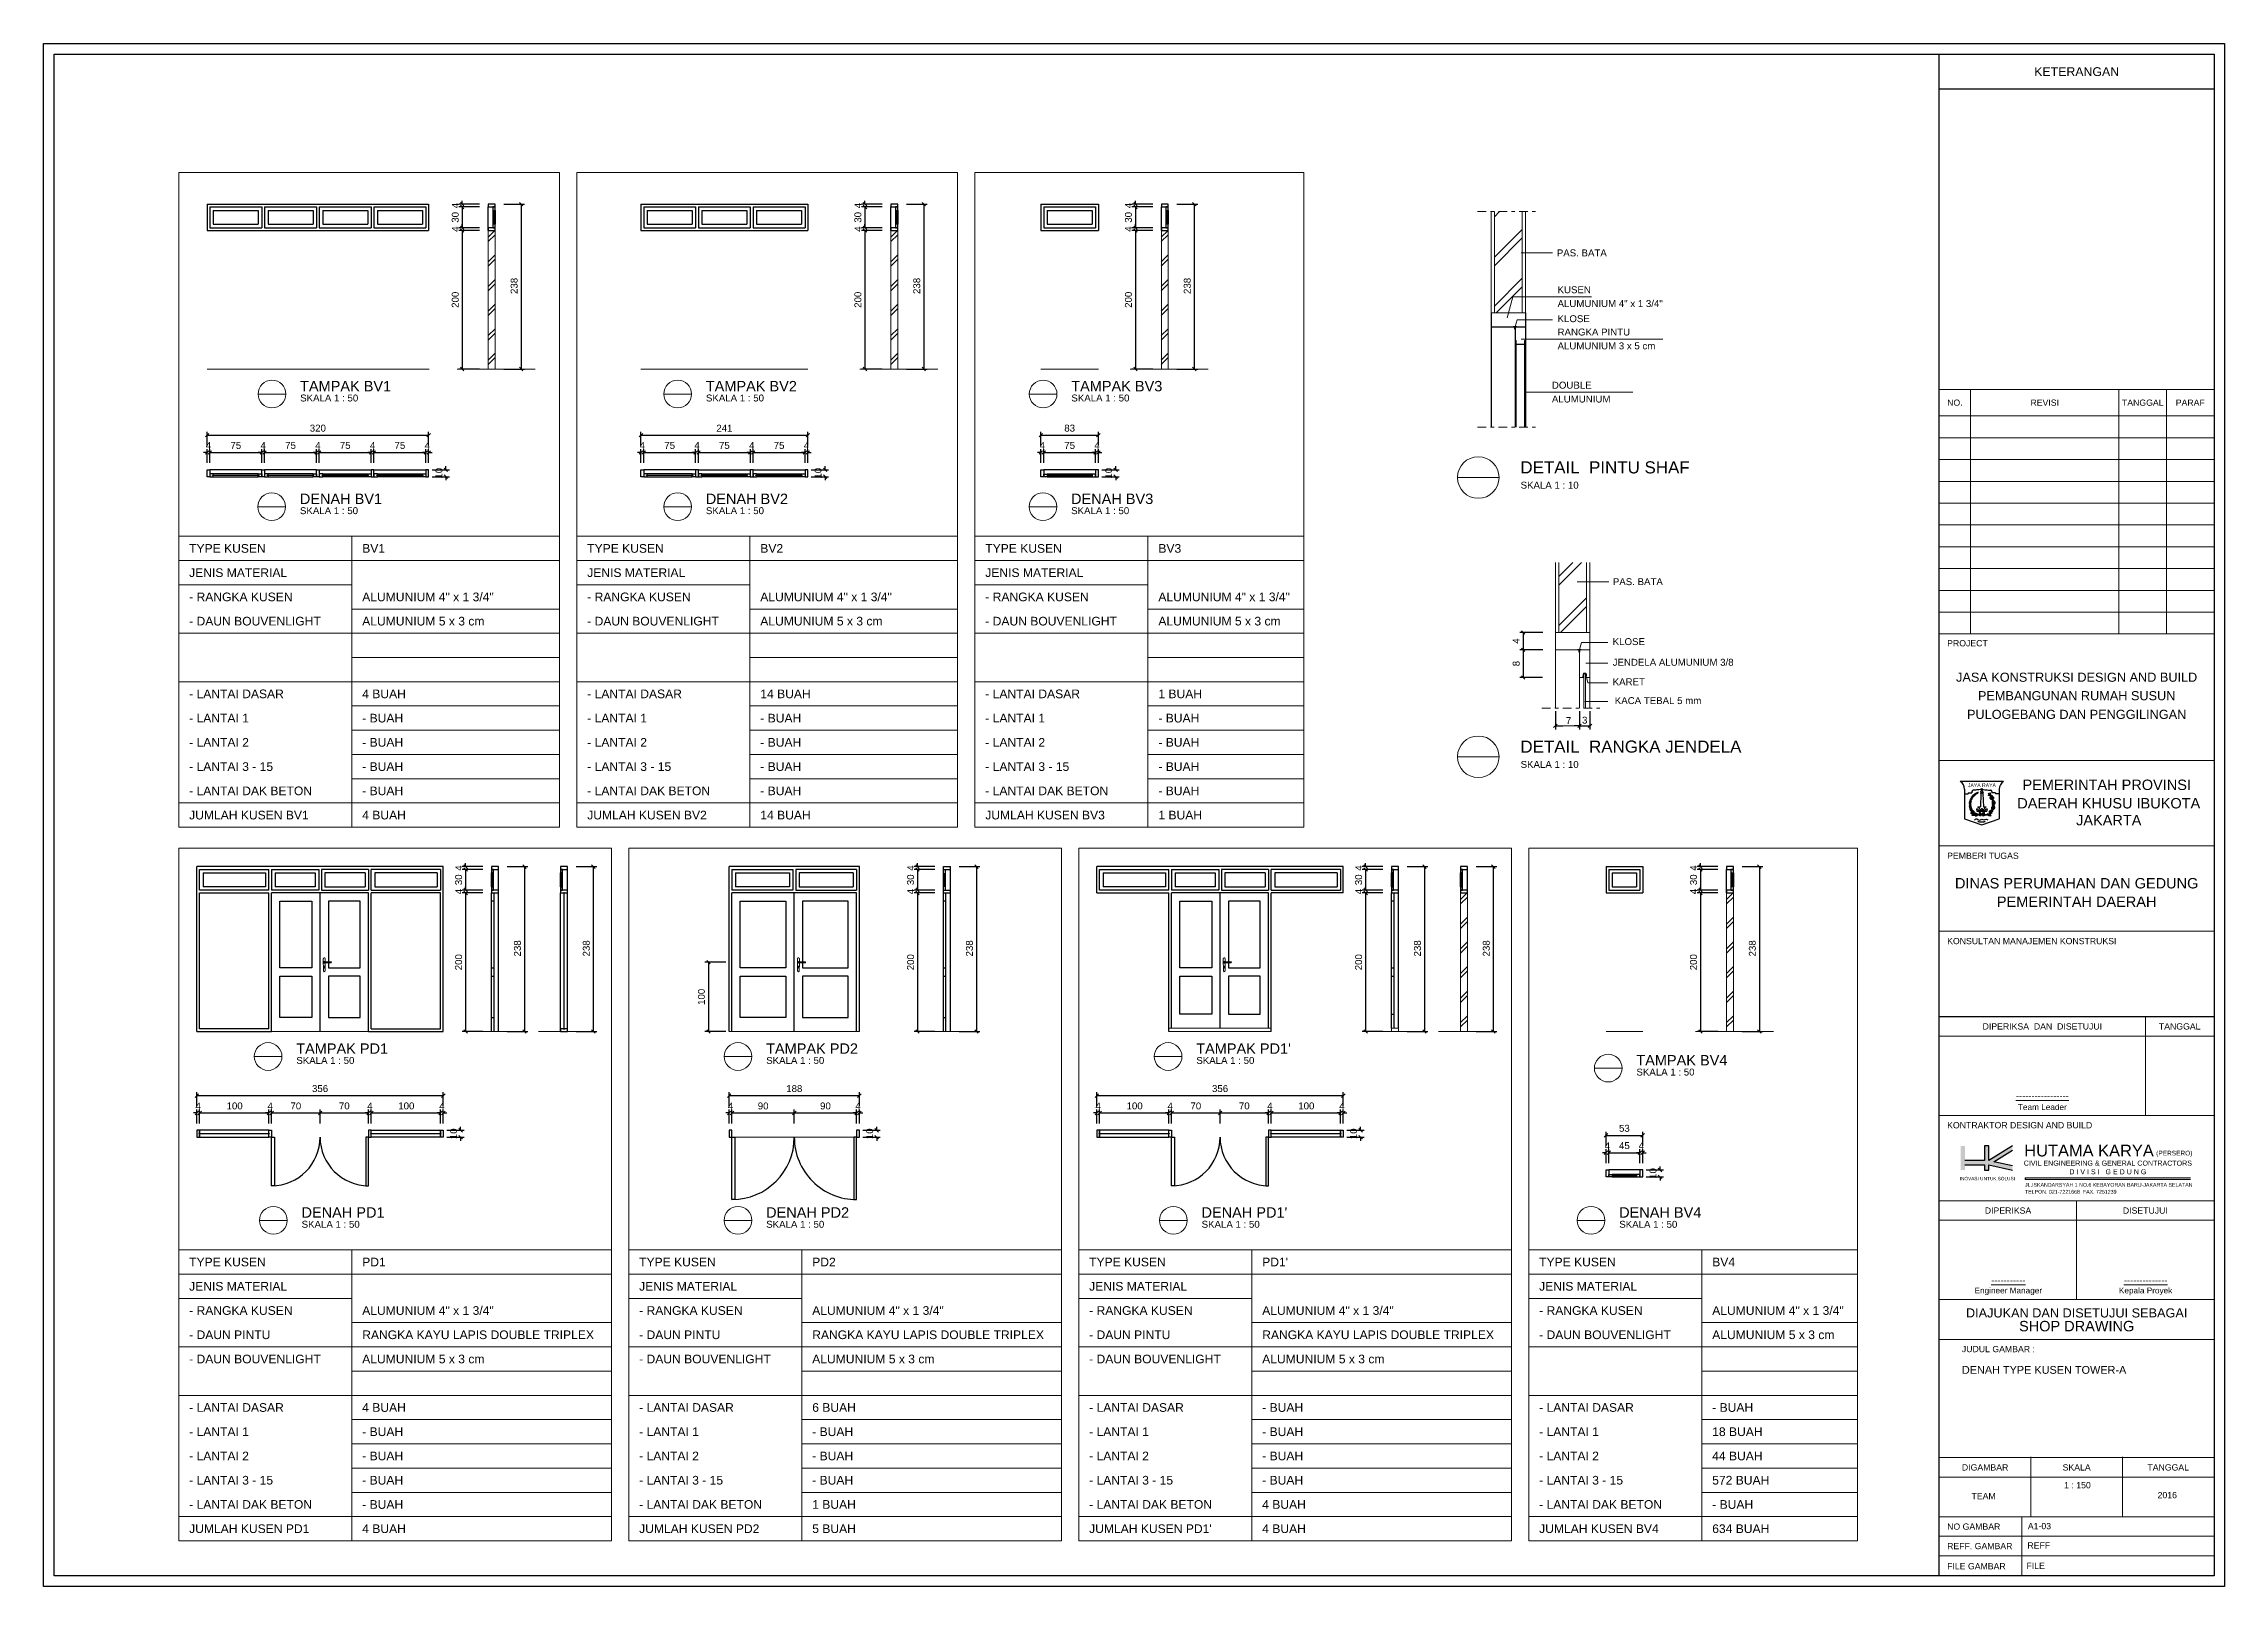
# Model space of a CAD drawing. Header units: millimetres. Extents: x -108 to 357, y -17 to 192.
# Drawn here: x 293.6 to 356.6, y -17 to 27.6 of the extents above; entities that cross this region are included whole.
import ezdxf
from ezdxf.enums import TextEntityAlignment as Align

# ---------------------------------------------------------------- set-up
doc = ezdxf.new("R2010")
doc.units = ezdxf.units.MM
doc.linetypes.add('DASHDOT2', pattern=[0.5, 0.25, -0.125, 0, -0.125])
doc.layers.get('defpoints').update_dxf_attribs({"color": 1})
for name, color, linetype, lineweight in [('ars', 11, 'Continuous', 0), ('DINDING', 71, 'Continuous', 20), ('KACA', 151, 'Continuous', 5), ('KOP', 7, 'Continuous', 20), ('KOP GARIS', 1, 'Continuous', 30), ('lan', 7, 'Continuous', 15), ('NOT', 7, 'Continuous', 20), ('tem', 5, 'Continuous', 20), ('u', 6, 'Continuous', 20)]:
    doc.layers.add(name, color=color, linetype=linetype, lineweight=lineweight)
doc.layers.add('Kusen', color=30, linetype='Continuous')
doc.styles.add('BARU', font='arial.ttf')
doc.styles.add('BOLD', font='arial.ttf')
doc.styles.get("Standard").update_dxf_attribs({"font": 'arial.ttf'})
doc.dimstyles.new('SK-10', dxfattribs={"dimtxt": 0.2, "dimasz": 0.1, "dimexe": 0.1, "dimexo": 0, "dimgap": 0.1, "dimtad": 1, "dimdec": 0, "dimlfac": 10, "dimzin": 0, "dimdsep": 46, "dimtxsty": 'Standard', "dimblk": 'OBLIQUE', "dimcen": 0.09, "dimclrd": 6, "dimclre": 6, "dimadec": 0, "dimazin": 0, "dimtfac": 1, "dimtdec": 0, "dimtofl": 0, "dimtmove": 2, "dimatfit": 3, "dimldrblk": 'OBLIQUE', "dimfxl": 0, "dimtolj": 1, "dimtzin": 0, "dimarcsym": 0})
doc.dimstyles.new('SK-50', dxfattribs={"dimscale": 0, "dimtxt": 0.2, "dimasz": 0.1, "dimexe": 0.1, "dimexo": 0, "dimgap": 0.1, "dimtad": 1, "dimdec": 0, "dimlfac": 50, "dimzin": 0, "dimdsep": 46, "dimtxsty": 'Standard', "dimblk": 'OBLIQUE', "dimcen": 0.09, "dimclrd": 256, "dimclre": 256, "dimclrt": 256, "dimadec": 0, "dimazin": 0, "dimtfac": 1, "dimtdec": 0, "dimtofl": 0, "dimtmove": 0, "dimatfit": 3, "dimldrblk": 'OBLIQUE', "dimfxl": 0, "dimtolj": 1, "dimtzin": 0, "dimarcsym": 0})

msp = doc.modelspace()

# ---------------------------------------------------------------- texts
at = {"layer": 'NOT'}
for s, height, p in [('PAS. BATA', 0.2, (337.3544, 21.43833)), ('ALUMUNIUM 4" x 1 3/4"', 0.2, (337.37575, 19.97465)), ('KUSEN', 0.2, (337.37575, 20.37465)), ('KLOSE', 0.2, (337.37575, 19.53887)), ('ALUMUNIUM 3 x 5 cm', 0.2, (337.37575, 18.75373)), ('RANGKA PINTU', 0.2, (337.37575, 19.15373)), ('DOUBLE', 0.2, (337.21252, 17.61887)), ('ALUMUNIUM', 0.2, (337.21252, 17.21887)), ('TYPE KUSEN', 0.25, (297.84364, 12.88052)), ('BV1', 0.25, (302.84364, 12.88052)), ('TYPE KUSEN', 0.25, (309.34364, 12.88052)), ('BV2', 0.25, (314.34364, 12.88052)), ('TYPE KUSEN', 0.25, (320.84364, 12.88052)), ('BV3', 0.25, (325.84364, 12.88052)), ('JENIS MATERIAL', 0.25, (297.84364, 12.18052)), ('JENIS MATERIAL', 0.25, (309.34364, 12.18052)), ('JENIS MATERIAL', 0.25, (320.84364, 12.18052)), ('PAS. BATA', 0.2, (338.97334, 11.94509)), ('- RANGKA KUSEN', 0.25, (297.84364, 11.48052)), ('ALUMUNIUM 4" x 1 3/4"', 0.25, (302.84364, 11.48052)), ('- RANGKA KUSEN', 0.25, (309.34364, 11.48052)), ('ALUMUNIUM 4" x 1 3/4"', 0.25, (314.34364, 11.48052)), ('- RANGKA KUSEN', 0.25, (320.84364, 11.48052)), ('ALUMUNIUM 4" x 1 3/4"', 0.25, (325.84364, 11.48052)), ('- DAUN BOUVENLIGHT', 0.25, (297.84364, 10.78052)), ('ALUMUNIUM 5 x 3 cm', 0.25, (302.84364, 10.78052)), ('- DAUN BOUVENLIGHT', 0.25, (309.34364, 10.78052)), ('ALUMUNIUM 5 x 3 cm', 0.25, (314.34364, 10.78052)), ('- DAUN BOUVENLIGHT', 0.25, (320.84364, 10.78052)), ('ALUMUNIUM 5 x 3 cm', 0.25, (325.84364, 10.78052)), ('KLOSE', 0.2, (338.96812, 10.21427)), ('JENDELA ALUMUNIUM 3/8', 0.2, (338.96812, 9.61749)), ('- LANTAI DASAR', 0.25, (297.84364, 8.68052)), ('4 BUAH', 0.25, (302.84364, 8.68052)), ('- LANTAI DASAR', 0.25, (309.34364, 8.68052)), ('14 BUAH', 0.25, (314.34364, 8.68052)), ('- LANTAI DASAR', 0.25, (320.84364, 8.68052)), ('1 BUAH', 0.25, (325.84364, 8.68052)), ('KARET', 0.2, (338.96812, 9.05373)), ('- LANTAI 1', 0.25, (297.84364, 7.98052)), ('- BUAH', 0.25, (302.84364, 7.98052)), ('- LANTAI 1', 0.25, (309.34364, 7.98052)), ('- BUAH', 0.25, (314.34364, 7.98052)), ('- LANTAI 1', 0.25, (320.84364, 7.98052)), ('- BUAH', 0.25, (325.84364, 7.98052)), ('KACA TEBAL 5 mm', 0.2, (339.02947, 8.51034)), ('- LANTAI 2', 0.25, (297.84364, 7.28052)), ('- BUAH', 0.25, (302.84364, 7.28052)), ('- LANTAI 2', 0.25, (309.34364, 7.28052)), ('- BUAH', 0.25, (314.34364, 7.28052)), ('- LANTAI 2', 0.25, (320.84364, 7.28052)), ('- BUAH', 0.25, (325.84364, 7.28052)), ('- LANTAI 3 - 15', 0.25, (297.84364, 6.58052)), ('- BUAH', 0.25, (302.84364, 6.58052)), ('- LANTAI 3 - 15', 0.25, (309.34364, 6.58052)), ('- BUAH', 0.25, (314.34364, 6.58052)), ('- LANTAI 3 - 15', 0.25, (320.84364, 6.58052)), ('- BUAH', 0.25, (325.84364, 6.58052)), ('- LANTAI DAK BETON', 0.25, (297.84364, 5.88052)), ('- BUAH', 0.25, (302.84364, 5.88052)), ('- LANTAI DAK BETON', 0.25, (309.34364, 5.88052)), ('- BUAH', 0.25, (314.34364, 5.88052)), ('- LANTAI DAK BETON', 0.25, (320.84364, 5.88052)), ('- BUAH', 0.25, (325.84364, 5.88052)), ('JUMLAH KUSEN BV1', 0.25, (297.84364, 5.18052)), ('4 BUAH', 0.25, (302.84364, 5.18052)), ('JUMLAH KUSEN BV2', 0.25, (309.34364, 5.18052)), ('14 BUAH', 0.25, (314.34364, 5.18052)), ('JUMLAH KUSEN BV3', 0.25, (320.84364, 5.18052)), ('1 BUAH', 0.25, (325.84364, 5.18052)), ('TYPE KUSEN', 0.25, (297.84364, -7.72495)), ('PD1', 0.25, (302.84364, -7.72495)), ('TYPE KUSEN', 0.25, (310.84364, -7.72495)), ('PD2', 0.25, (315.84364, -7.72495)), ('TYPE KUSEN', 0.25, (323.84364, -7.72495)), ("PD1'", 0.25, (328.84364, -7.72495)), ('TYPE KUSEN', 0.25, (336.84364, -7.72495)), ('BV4', 0.25, (341.84364, -7.72495)), ('JENIS MATERIAL', 0.25, (297.84364, -8.42495)), ('JENIS MATERIAL', 0.25, (310.84364, -8.42495)), ('JENIS MATERIAL', 0.25, (323.84364, -8.42495)), ('JENIS MATERIAL', 0.25, (336.84364, -8.42495)), ('- RANGKA KUSEN', 0.25, (297.84364, -9.12495)), ('ALUMUNIUM 4" x 1 3/4"', 0.25, (302.84364, -9.12495)), ('- RANGKA KUSEN', 0.25, (310.84364, -9.12495)), ('ALUMUNIUM 4" x 1 3/4"', 0.25, (315.84364, -9.12495)), ('- RANGKA KUSEN', 0.25, (323.84364, -9.12495)), ('ALUMUNIUM 4" x 1 3/4"', 0.25, (328.84364, -9.12495)), ('- RANGKA KUSEN', 0.25, (336.84364, -9.12495)), ('ALUMUNIUM 4" x 1 3/4"', 0.25, (341.84364, -9.12495)), ('- DAUN PINTU', 0.25, (297.84364, -9.82495)), ('RANGKA KAYU LAPIS DOUBLE TRIPLEX', 0.25, (302.84364, -9.82495)), ('- DAUN PINTU', 0.25, (310.84364, -9.82495)), ('RANGKA KAYU LAPIS DOUBLE TRIPLEX', 0.25, (315.84364, -9.82495)), ('- DAUN PINTU', 0.25, (323.84364, -9.82495)), ('RANGKA KAYU LAPIS DOUBLE TRIPLEX', 0.25, (328.84364, -9.82495)), ('- DAUN BOUVENLIGHT', 0.25, (336.84364, -9.82495)), ('ALUMUNIUM 5 x 3 cm', 0.25, (341.84364, -9.82495)), ('- DAUN BOUVENLIGHT', 0.25, (297.84364, -10.52495)), ('ALUMUNIUM 5 x 3 cm', 0.25, (302.84364, -10.52495)), ('- DAUN BOUVENLIGHT', 0.25, (310.84364, -10.52495)), ('ALUMUNIUM 5 x 3 cm', 0.25, (315.84364, -10.52495)), ('- DAUN BOUVENLIGHT', 0.25, (323.84364, -10.52495)), ('ALUMUNIUM 5 x 3 cm', 0.25, (328.84364, -10.52495)), ('- LANTAI DASAR', 0.25, (297.84364, -11.92495)), ('4 BUAH', 0.25, (302.84364, -11.92495)), ('- LANTAI DASAR', 0.25, (310.84364, -11.92495)), ('6 BUAH', 0.25, (315.84364, -11.92495)), ('- LANTAI DASAR', 0.25, (323.84364, -11.92495)), ('- BUAH', 0.25, (328.84364, -11.92495)), ('- LANTAI DASAR', 0.25, (336.84364, -11.92495)), ('- BUAH', 0.25, (341.84364, -11.92495)), ('- LANTAI 1', 0.25, (297.84364, -12.62495)), ('- BUAH', 0.25, (302.84364, -12.62495)), ('- LANTAI 1', 0.25, (310.84364, -12.62495)), ('- BUAH', 0.25, (315.84364, -12.62495)), ('- LANTAI 1', 0.25, (323.84364, -12.62495)), ('- BUAH', 0.25, (328.84364, -12.62495)), ('- LANTAI 1', 0.25, (336.84364, -12.62495)), ('18 BUAH', 0.25, (341.84364, -12.62495)), ('- LANTAI 2', 0.25, (297.84364, -13.32495)), ('- BUAH', 0.25, (302.84364, -13.32495)), ('- LANTAI 2', 0.25, (310.84364, -13.32495)), ('- BUAH', 0.25, (315.84364, -13.32495)), ('- LANTAI 2', 0.25, (323.84364, -13.32495)), ('- BUAH', 0.25, (328.84364, -13.32495)), ('- LANTAI 2', 0.25, (336.84364, -13.32495)), ('44 BUAH', 0.25, (341.84364, -13.32495)), ('- LANTAI 3 - 15', 0.25, (297.84364, -14.02495)), ('- BUAH', 0.25, (302.84364, -14.02495)), ('- LANTAI 3 - 15', 0.25, (310.84364, -14.02495)), ('- BUAH', 0.25, (315.84364, -14.02495)), ('- LANTAI 3 - 15', 0.25, (323.84364, -14.02495)), ('- BUAH', 0.25, (328.84364, -14.02495)), ('- LANTAI 3 - 15', 0.25, (336.84364, -14.02495)), ('572 BUAH', 0.25, (341.84364, -14.02495)), ('- LANTAI DAK BETON', 0.25, (297.84364, -14.72495)), ('- BUAH', 0.25, (302.84364, -14.72495)), ('- LANTAI DAK BETON', 0.25, (310.84364, -14.72495)), ('1 BUAH', 0.25, (315.84364, -14.72495)), ('- LANTAI DAK BETON', 0.25, (323.84364, -14.72495)), ('4 BUAH', 0.25, (328.84364, -14.72495)), ('- LANTAI DAK BETON', 0.25, (336.84364, -14.72495)), ('- BUAH', 0.25, (341.84364, -14.72495)), ('JUMLAH KUSEN PD1', 0.25, (297.84364, -15.42495)), ('4 BUAH', 0.25, (302.84364, -15.42495)), ('JUMLAH KUSEN PD2', 0.25, (310.84364, -15.42495)), ('5 BUAH', 0.25, (315.84364, -15.42495)), ("JUMLAH KUSEN PD1'", 0.25, (323.84364, -15.42495)), ('4 BUAH', 0.25, (328.84364, -15.42495)), ('JUMLAH KUSEN BV4', 0.25, (336.84364, -15.42495)), ('634 BUAH', 0.25, (341.84364, -15.42495))]:
    msp.add_text(s, height=height, dxfattribs=at).set_placement(p)

# ---------------------------------------------------------------- blocks, each defined once
blk = doc.blocks.new('_Oblique')
at = {"color": 0, "linetype": 'ByBlock', "lineweight": -2}
blk.add_line((-0.5, -0.5), (0.5, 0.5), dxfattribs=at)
blk = doc.blocks.new('*D27')
at = {"layer": 'defpoints', "color": 0}
for p in [(336.943, 10.08), (336.383, 9.28), (336.943, 9.28)]:
    blk.add_point(p, dxfattribs=at)
at = {"layer": 'u', "color": 6, "lineweight": -2}
for p, q in [((336.943, 10.08), (336.283, 10.08)), ((336.383, 10.08), (336.383, 9.28)), ((336.943, 9.28), (336.283, 9.28))]:
    blk.add_line(p, q, dxfattribs=at)
at = {"layer": 'u', "color": 6, "lineweight": -2, "xscale": 0.1, "yscale": 0.1, "zscale": 0.1}
for p, rotation in [((336.383, 10.08), 90), ((336.383, 9.28), 270)]:
    blk.add_blockref('_Oblique', p, dxfattribs=dict(at, rotation=rotation))
at = {"layer": 'u', "color": 0, "insert": (336.181, 9.68), "char_height": 0.2, "attachment_point": 5, "rotation": 90}
blk.add_mtext('\\A1;8', dxfattribs=at)
blk = doc.blocks.new('*D28')
at = {"layer": 'defpoints', "color": 0}
for p in [(336.949, 10.58), (336.383, 10.08), (336.949, 10.08)]:
    blk.add_point(p, dxfattribs=at)
at = {"layer": 'u', "color": 6, "lineweight": -2}
for p, q in [((336.949, 10.58), (336.283, 10.58)), ((336.383, 10.58), (336.383, 10.08)), ((336.949, 10.08), (336.283, 10.08))]:
    blk.add_line(p, q, dxfattribs=at)
at = {"layer": 'u', "color": 6, "lineweight": -2, "xscale": 0.1, "yscale": 0.1, "zscale": 0.1}
for p, rotation in [((336.383, 10.58), 90), ((336.383, 10.08), 270)]:
    blk.add_blockref('_Oblique', p, dxfattribs=dict(at, rotation=rotation))
at = {"layer": 'u', "color": 0, "insert": (336.183, 10.33), "char_height": 0.2, "attachment_point": 5, "rotation": 90}
blk.add_mtext('\\A1;4', dxfattribs=at)
blk = doc.blocks.new('*D29')
at = {"layer": 'defpoints', "color": 0}
for p in [(338.012, 8.31), (338.312, 8.31), (338.312, 7.881)]:
    blk.add_point(p, dxfattribs=at)
at = {"layer": 'u', "color": 6, "lineweight": -2}
for p, q in [((338.012, 8.31), (338.012, 7.781)), ((338.312, 8.31), (338.312, 7.781)), ((338.012, 7.881), (338.312, 7.881))]:
    blk.add_line(p, q, dxfattribs=at)
at = {"layer": 'u', "color": 6, "lineweight": -2, "xscale": 0.1, "yscale": 0.1, "zscale": 0.1, "rotation": 180}
blk.add_blockref('_Oblique', (338.012, 7.881), dxfattribs=at)
at = {"layer": 'u', "color": 6, "lineweight": -2, "xscale": 0.1, "yscale": 0.1, "zscale": 0.1}
blk.add_blockref('_Oblique', (338.312, 7.881), dxfattribs=at)
at = {"layer": 'u', "color": 0, "insert": (338.16, 8.045), "char_height": 0.2, "attachment_point": 5}
blk.add_mtext('\\A1;3', dxfattribs=at)
blk = doc.blocks.new('Ndtpd')
blk.add_line((0.747, 0), (-0.747, 0))
blk.add_circle((0, 0), 0.747)
at = {"flags": 4}
for tag, height, p in [('NO', 0.5, (0, 0.148)), ('NOLBR', 0.3, (0, -0.398))]:
    blk.add_attdef(tag, text='', height=height, dxfattribs=at).set_placement(p, align=Align.CENTER)
for tag, p, height in [('NDTPD', (1.516, 0.148), 0.5), ('SKALA', (1.523, -0.398), 0.3)]:
    blk.add_attdef(tag, p, '', height=height, dxfattribs=at)
blk = doc.blocks.new('*D30')
at = {"layer": 'defpoints', "color": 0}
for p in [(337.312, 8.31), (338.012, 8.31), (338.012, 7.881)]:
    blk.add_point(p, dxfattribs=at)
at = {"layer": 'u', "color": 6, "lineweight": -2}
for p, q in [((337.312, 8.31), (337.312, 7.781)), ((338.012, 8.31), (338.012, 7.781)), ((337.312, 7.881), (337.529, 7.881)), ((338.012, 7.881), (337.859, 7.881))]:
    blk.add_line(p, q, dxfattribs=at)
at = {"layer": 'u', "color": 6, "lineweight": -2, "xscale": 0.1, "yscale": 0.1, "zscale": 0.1, "rotation": 180}
blk.add_blockref('_Oblique', (337.312, 7.881), dxfattribs=at)
at = {"layer": 'u', "color": 6, "lineweight": -2, "xscale": 0.1, "yscale": 0.1, "zscale": 0.1}
blk.add_blockref('_Oblique', (338.012, 7.881), dxfattribs=at)
at = {"layer": 'u', "color": 0, "insert": (337.694, 8.034), "char_height": 0.2, "attachment_point": 5}
blk.add_mtext('\\A1;7', dxfattribs=at)
blk = doc.blocks.new('*D37')
at = {"layer": 'defpoints', "color": 0}
for p in [(324.031, 15.776), (322.531, 15.476), (324.031, 15.476)]:
    blk.add_point(p, dxfattribs=at)
at = {"layer": 'u', "lineweight": -2}
for p, q in [((322.531, 15.476), (322.531, 15.876)), ((322.531, 15.776), (324.031, 15.776)), ((324.031, 15.476), (324.031, 15.876))]:
    blk.add_line(p, q, dxfattribs=at)
at = {"layer": 'u', "lineweight": -2, "xscale": 0.1, "yscale": 0.1, "zscale": 0.1, "rotation": 180}
blk.add_blockref('_Oblique', (322.531, 15.776), dxfattribs=at)
at = {"layer": 'u', "lineweight": -2, "xscale": 0.1, "yscale": 0.1, "zscale": 0.1}
blk.add_blockref('_Oblique', (324.031, 15.776), dxfattribs=at)
at = {"layer": 'u', "insert": (323.281, 15.978), "char_height": 0.2, "attachment_point": 5}
blk.add_mtext('\\A1;75', dxfattribs=at)
blk = doc.blocks.new('*D432')
at = {"layer": 'defpoints', "color": 0}
for p in [(324.111, 15.776), (324.031, 15.476), (324.111, 15.476)]:
    blk.add_point(p, dxfattribs=at)
at = {"layer": 'u', "lineweight": -2}
for p, q in [((324.031, 15.776), (323.931, 15.776)), ((324.031, 15.476), (324.031, 15.876)), ((324.111, 15.476), (324.111, 15.876)), ((324.111, 15.776), (324.211, 15.776))]:
    blk.add_line(p, q, dxfattribs=at)
at = {"layer": 'u', "lineweight": -2, "xscale": 0.1, "yscale": 0.1, "zscale": 0.1}
blk.add_blockref('_Oblique', (324.031, 15.776), dxfattribs=at)
at = {"layer": 'u', "lineweight": -2, "xscale": 0.1, "yscale": 0.1, "zscale": 0.1, "rotation": 180}
blk.add_blockref('_Oblique', (324.111, 15.776), dxfattribs=at)
at = {"layer": 'u', "insert": (324.071, 15.976), "char_height": 0.2, "attachment_point": 5}
blk.add_mtext('\\A1;4', dxfattribs=at)
blk = doc.blocks.new('*D38')
at = {"layer": 'defpoints', "color": 0}
for p in [(322.451, 15.976), (324.111, 16.276), (324.111, 15.976)]:
    blk.add_point(p, dxfattribs=at)
at = {"layer": 'u', "lineweight": -2}
for p, q in [((322.451, 15.976), (322.451, 16.376)), ((322.451, 16.276), (324.111, 16.276)), ((324.111, 15.976), (324.111, 16.376))]:
    blk.add_line(p, q, dxfattribs=at)
at = {"layer": 'u', "lineweight": -2, "xscale": 0.1, "yscale": 0.1, "zscale": 0.1, "rotation": 180}
blk.add_blockref('_Oblique', (322.451, 16.276), dxfattribs=at)
at = {"layer": 'u', "lineweight": -2, "xscale": 0.1, "yscale": 0.1, "zscale": 0.1}
blk.add_blockref('_Oblique', (324.111, 16.276), dxfattribs=at)
at = {"layer": 'u', "insert": (323.281, 16.478), "char_height": 0.2, "attachment_point": 5}
blk.add_mtext('\\A1;83', dxfattribs=at)
blk = doc.blocks.new('*D39')
at = {"layer": 'defpoints', "color": 0}
for p in [(324.211, 15.276), (324.211, 15.076), (324.611, 15.076)]:
    blk.add_point(p, dxfattribs=at)
at = {"layer": 'u', "lineweight": -2}
for p, q in [((324.211, 15.276), (324.711, 15.276)), ((324.611, 15.276), (324.611, 15.376)), ((324.211, 15.076), (324.711, 15.076)), ((324.611, 15.076), (324.611, 14.976))]:
    blk.add_line(p, q, dxfattribs=at)
at = {"layer": 'u', "lineweight": -2, "xscale": 0.1, "yscale": 0.1, "zscale": 0.1}
for p, rotation in [((324.611, 15.276), 270), ((324.611, 15.076), 90)]:
    blk.add_blockref('_Oblique', p, dxfattribs=dict(at, rotation=rotation))
at = {"layer": 'u', "insert": (324.409, 15.176), "char_height": 0.2, "attachment_point": 5, "rotation": 90}
blk.add_mtext('\\A1;10', dxfattribs=at)
blk = doc.blocks.new('*D433')
at = {"layer": 'defpoints', "color": 0}
for p in [(322.531, 15.776), (322.451, 15.476), (322.531, 15.476)]:
    blk.add_point(p, dxfattribs=at)
at = {"layer": 'u', "lineweight": -2}
for p, q in [((322.451, 15.776), (322.351, 15.776)), ((322.451, 15.476), (322.451, 15.876)), ((322.531, 15.476), (322.531, 15.876)), ((322.531, 15.776), (322.631, 15.776))]:
    blk.add_line(p, q, dxfattribs=at)
at = {"layer": 'u', "lineweight": -2, "xscale": 0.1, "yscale": 0.1, "zscale": 0.1}
blk.add_blockref('_Oblique', (322.451, 15.776), dxfattribs=at)
at = {"layer": 'u', "lineweight": -2, "xscale": 0.1, "yscale": 0.1, "zscale": 0.1, "rotation": 180}
blk.add_blockref('_Oblique', (322.531, 15.776), dxfattribs=at)
at = {"layer": 'u', "insert": (322.491, 15.976), "char_height": 0.2, "attachment_point": 5}
blk.add_mtext('\\A1;4', dxfattribs=at)
blk = doc.blocks.new('*D434')
at = {"layer": 'defpoints', "color": 0}
for p in [(325.681, 22.185), (325.181, 18.185), (325.681, 18.185)]:
    blk.add_point(p, dxfattribs=at)
at = {"layer": 'u', "lineweight": -2}
for p, q in [((325.681, 22.185), (325.081, 22.185)), ((325.181, 22.185), (325.181, 18.185)), ((325.681, 18.185), (325.081, 18.185))]:
    blk.add_line(p, q, dxfattribs=at)
at = {"layer": 'u', "lineweight": -2, "xscale": 0.1, "yscale": 0.1, "zscale": 0.1}
for p, rotation in [((325.181, 22.185), 90), ((325.181, 18.185), 270)]:
    blk.add_blockref('_Oblique', p, dxfattribs=dict(at, rotation=rotation))
at = {"layer": 'u', "insert": (324.979, 20.185), "char_height": 0.2, "attachment_point": 5, "rotation": 90}
blk.add_mtext('\\A1;200', dxfattribs=at)
blk = doc.blocks.new('*D435')
at = {"layer": 'defpoints', "color": 0}
for p in [(325.181, 22.865), (325.681, 22.945), (325.681, 22.865)]:
    blk.add_point(p, dxfattribs=at)
at = {"layer": 'u', "lineweight": -2}
for p, q in [((325.681, 22.945), (325.081, 22.945)), ((325.681, 22.865), (325.081, 22.865)), ((325.181, 22.945), (325.181, 23.045)), ((325.181, 22.865), (325.181, 22.765))]:
    blk.add_line(p, q, dxfattribs=at)
at = {"layer": 'u', "lineweight": -2, "xscale": 0.1, "yscale": 0.1, "zscale": 0.1}
for p, rotation in [((325.181, 22.945), 270), ((325.181, 22.865), 90)]:
    blk.add_blockref('_Oblique', p, dxfattribs=dict(at, rotation=rotation))
at = {"layer": 'u', "insert": (324.981, 22.905), "char_height": 0.2, "attachment_point": 5, "rotation": 90}
blk.add_mtext('\\A1;4', dxfattribs=at)
blk = doc.blocks.new('*D436')
at = {"layer": 'defpoints', "color": 0}
for p in [(326.381, 22.945), (326.381, 18.185), (326.881, 18.185)]:
    blk.add_point(p, dxfattribs=at)
at = {"layer": 'u', "lineweight": -2}
for p, q in [((326.381, 22.945), (326.981, 22.945)), ((326.881, 22.945), (326.881, 18.185)), ((326.381, 18.185), (326.981, 18.185))]:
    blk.add_line(p, q, dxfattribs=at)
at = {"layer": 'u', "lineweight": -2, "xscale": 0.1, "yscale": 0.1, "zscale": 0.1}
for p, rotation in [((326.881, 22.945), 90), ((326.881, 18.185), 270)]:
    blk.add_blockref('_Oblique', p, dxfattribs=dict(at, rotation=rotation))
at = {"layer": 'u', "insert": (326.679, 20.585), "char_height": 0.2, "attachment_point": 5, "rotation": 90}
blk.add_mtext('\\A1;238', dxfattribs=at)
blk = doc.blocks.new('*D437')
at = {"layer": 'defpoints', "color": 0}
for p in [(325.181, 22.185), (325.681, 22.265), (325.681, 22.185)]:
    blk.add_point(p, dxfattribs=at)
at = {"layer": 'u', "lineweight": -2}
for p, q in [((325.681, 22.265), (325.081, 22.265)), ((325.681, 22.185), (325.081, 22.185)), ((325.181, 22.265), (325.181, 22.365)), ((325.181, 22.185), (325.181, 22.085))]:
    blk.add_line(p, q, dxfattribs=at)
at = {"layer": 'u', "lineweight": -2, "xscale": 0.1, "yscale": 0.1, "zscale": 0.1}
for p, rotation in [((325.181, 22.265), 270), ((325.181, 22.185), 90)]:
    blk.add_blockref('_Oblique', p, dxfattribs=dict(at, rotation=rotation))
at = {"layer": 'u', "insert": (324.981, 22.225), "char_height": 0.2, "attachment_point": 5, "rotation": 90}
blk.add_mtext('\\A1;4', dxfattribs=at)
blk = doc.blocks.new('*D438')
at = {"layer": 'defpoints', "color": 0}
for p in [(325.681, 22.865), (325.181, 22.265), (325.681, 22.265)]:
    blk.add_point(p, dxfattribs=at)
at = {"layer": 'u', "lineweight": -2}
for p, q in [((325.681, 22.865), (325.081, 22.865)), ((325.181, 22.865), (325.181, 22.265)), ((325.681, 22.265), (325.081, 22.265))]:
    blk.add_line(p, q, dxfattribs=at)
at = {"layer": 'u', "lineweight": -2, "xscale": 0.1, "yscale": 0.1, "zscale": 0.1}
for p, rotation in [((325.181, 22.865), 90), ((325.181, 22.265), 270)]:
    blk.add_blockref('_Oblique', p, dxfattribs=dict(at, rotation=rotation))
at = {"layer": 'u', "insert": (324.979, 22.565), "char_height": 0.2, "attachment_point": 5, "rotation": 90}
blk.add_mtext('\\A1;30', dxfattribs=at)
blk = doc.blocks.new('BV 320')
at = {"layer": 'KACA'}
for points in [[(0.0275, 3.12), (0.0275, 2.45), (0.0325, 2.45), (0.0325, 3.12)], [(0.0275, 2.33), (0.0275, 1.66), (0.0325, 1.66), (0.0325, 2.33)], [(0.0275, 0.87), (0.0275, 1.54), (0.0325, 1.54), (0.0325, 0.87)], [(0.0275, 0.08), (0.0275, 0.75), (0.0325, 0.75), (0.0325, 0.08)]]:
    blk.add_lwpolyline(points, close=True, dxfattribs=at)
at = {"layer": 'Kusen'}
for p, q in [((-0.05, 2.41), (-0.05, 3.16)), ((0.01, 2.46), (0.01, 3.11)), ((0.05, 3.11), (0.05, 2.46)), ((-0.05, 1.62), (-0.05, 2.37)), ((0.01, 1.67), (0.01, 2.32)), ((0.05, 2.32), (0.05, 1.67)), ((-0.05, 1.58), (-0.05, 0.83)), ((0.01, 1.53), (0.01, 0.88)), ((0.05, 0.88), (0.05, 1.53)), ((-0.05, 0.79), (-0.05, 0.04)), ((0.01, 0.74), (0.01, 0.09)), ((0.05, 0.09), (0.05, 0.74))]:
    blk.add_line(p, q, dxfattribs=at)
for points in [[(-0.05, 3.2), (-0.05, 3.16), (0.05, 3.16), (0.05, 3.2)], [(-0.05, 2.41), (-0.05, 2.37), (0.05, 2.37), (0.05, 2.41)], [(-0.05, 1.58), (-0.05, 1.62), (0.05, 1.62), (0.05, 1.58)], [(-0.05, 0.79), (-0.05, 0.83), (0.05, 0.83), (0.05, 0.79)], [(-0.05, 0), (-0.05, 0.04), (0.05, 0.04), (0.05, 0)]]:
    blk.add_lwpolyline(points, close=True, dxfattribs=at)
for points in [[(0.0275, 3.11), (0.01, 3.11), (0.01, 3.16), (0.05, 3.16), (0.05, 3.11), (0.0325, 3.11), (0.0325, 3.12), (0.0275, 3.12), (0.0275, 3.11)], [(0.0275, 2.46), (0.01, 2.46), (0.01, 2.41), (0.05, 2.41), (0.05, 2.46), (0.0325, 2.46), (0.0325, 2.45), (0.0275, 2.45), (0.0275, 2.46)], [(0.0275, 2.32), (0.01, 2.32), (0.01, 2.37), (0.05, 2.37), (0.05, 2.32), (0.0325, 2.32), (0.0325, 2.33), (0.0275, 2.33), (0.0275, 2.32)], [(0.0275, 1.67), (0.01, 1.67), (0.01, 1.62), (0.05, 1.62), (0.05, 1.67), (0.0325, 1.67), (0.0325, 1.66), (0.0275, 1.66), (0.0275, 1.67)], [(0.0275, 1.53), (0.01, 1.53), (0.01, 1.58), (0.05, 1.58), (0.05, 1.53), (0.0325, 1.53), (0.0325, 1.54), (0.0275, 1.54), (0.0275, 1.53)], [(0.0275, 0.88), (0.01, 0.88), (0.01, 0.83), (0.05, 0.83), (0.05, 0.88), (0.0325, 0.88), (0.0325, 0.87), (0.0275, 0.87), (0.0275, 0.88)], [(0.0275, 0.74), (0.01, 0.74), (0.01, 0.79), (0.05, 0.79), (0.05, 0.74), (0.0325, 0.74), (0.0325, 0.75), (0.0275, 0.75), (0.0275, 0.74)], [(0.0275, 0.09), (0.01, 0.09), (0.01, 0.04), (0.05, 0.04), (0.05, 0.09), (0.0325, 0.09), (0.0325, 0.08), (0.0275, 0.08), (0.0275, 0.09)]]:
    blk.add_lwpolyline(points, dxfattribs=at)
blk = doc.blocks.new('BV 241')
at = {"layer": 'Kusen'}
for p, q in [((-0.415, 0), (-1.165, 0)), ((-1.115, 0.1), (-0.465, 0.1)), ((-0.465, 0.06), (-1.115, 0.06)), ((-0.375, 0), (0.375, 0)), ((0.325, 0.1), (-0.325, 0.1)), ((-0.325, 0.06), (0.325, 0.06)), ((1.115, 0.1), (0.465, 0.1)), ((0.465, 0.06), (1.115, 0.06)), ((0.415, 0), (1.165, 0))]:
    blk.add_line(p, q, dxfattribs=at)
for points in [[(-1.205, 0), (-1.165, 0), (-1.165, 0.1), (-1.205, 0.1)], [(-0.375, 0), (-0.415, 0), (-0.415, 0.1), (-0.375, 0.1)], [(0.415, 0), (0.375, 0), (0.375, 0.1), (0.415, 0.1)], [(1.205, 0), (1.165, 0), (1.165, 0.1), (1.205, 0.1)]]:
    blk.add_lwpolyline(points, close=True, dxfattribs=at)
for points in [[(-1.115, 0.0775), (-1.115, 0.06), (-1.165, 0.06), (-1.165, 0.1), (-1.115, 0.1), (-1.115, 0.0825), (-1.125, 0.0825), (-1.125, 0.0775), (-1.115, 0.0775)], [(-0.465, 0.0775), (-0.465, 0.06), (-0.415, 0.06), (-0.415, 0.1), (-0.465, 0.1), (-0.465, 0.0825), (-0.455, 0.0825), (-0.455, 0.0775), (-0.465, 0.0775)], [(-0.325, 0.0775), (-0.325, 0.06), (-0.375, 0.06), (-0.375, 0.1), (-0.325, 0.1), (-0.325, 0.0825), (-0.335, 0.0825), (-0.335, 0.0775), (-0.325, 0.0775)], [(0.325, 0.0775), (0.325, 0.06), (0.375, 0.06), (0.375, 0.1), (0.325, 0.1), (0.325, 0.0825), (0.335, 0.0825), (0.335, 0.0775), (0.325, 0.0775)], [(0.465, 0.0775), (0.465, 0.06), (0.415, 0.06), (0.415, 0.1), (0.465, 0.1), (0.465, 0.0825), (0.455, 0.0825), (0.455, 0.0775), (0.465, 0.0775)], [(1.115, 0.0775), (1.115, 0.06), (1.165, 0.06), (1.165, 0.1), (1.115, 0.1), (1.115, 0.0825), (1.125, 0.0825), (1.125, 0.0775), (1.115, 0.0775)]]:
    blk.add_lwpolyline(points, dxfattribs=at)
at = {"layer": 'Kusen', "color": 141}
for points in [[(-1.125, 0.0775), (-0.455, 0.0775), (-0.455, 0.0825), (-1.125, 0.0825)], [(0.335, 0.0775), (-0.335, 0.0775), (-0.335, 0.0825), (0.335, 0.0825)], [(1.125, 0.0775), (0.455, 0.0775), (0.455, 0.0825), (1.125, 0.0825)]]:
    blk.add_lwpolyline(points, close=True, dxfattribs=at)
blk = doc.blocks.new('*D189')
at = {"layer": 'defpoints', "color": 0}
for p in [(299.942, 15.776), (298.442, 15.476), (299.942, 15.476)]:
    blk.add_point(p, dxfattribs=at)
at = {"layer": 'u', "lineweight": -2}
for p, q in [((298.442, 15.476), (298.442, 15.876)), ((298.442, 15.776), (299.942, 15.776)), ((299.942, 15.476), (299.942, 15.876))]:
    blk.add_line(p, q, dxfattribs=at)
at = {"layer": 'u', "lineweight": -2, "xscale": 0.1, "yscale": 0.1, "zscale": 0.1, "rotation": 180}
blk.add_blockref('_Oblique', (298.442, 15.776), dxfattribs=at)
at = {"layer": 'u', "lineweight": -2, "xscale": 0.1, "yscale": 0.1, "zscale": 0.1}
blk.add_blockref('_Oblique', (299.942, 15.776), dxfattribs=at)
at = {"layer": 'u', "insert": (299.192, 15.978), "char_height": 0.2, "attachment_point": 5}
blk.add_mtext('\\A1;75', dxfattribs=at)
blk = doc.blocks.new('*D552')
at = {"layer": 'defpoints', "color": 0}
for p in [(300.022, 15.776), (299.942, 15.476), (300.022, 15.476)]:
    blk.add_point(p, dxfattribs=at)
at = {"layer": 'u', "lineweight": -2}
for p, q in [((299.942, 15.776), (299.842, 15.776)), ((299.942, 15.476), (299.942, 15.876)), ((300.022, 15.476), (300.022, 15.876)), ((300.022, 15.776), (300.122, 15.776))]:
    blk.add_line(p, q, dxfattribs=at)
at = {"layer": 'u', "lineweight": -2, "xscale": 0.1, "yscale": 0.1, "zscale": 0.1}
blk.add_blockref('_Oblique', (299.942, 15.776), dxfattribs=at)
at = {"layer": 'u', "lineweight": -2, "xscale": 0.1, "yscale": 0.1, "zscale": 0.1, "rotation": 180}
blk.add_blockref('_Oblique', (300.022, 15.776), dxfattribs=at)
at = {"layer": 'u', "insert": (299.982, 15.976), "char_height": 0.2, "attachment_point": 5}
blk.add_mtext('\\A1;4', dxfattribs=at)
blk = doc.blocks.new('*D190')
at = {"layer": 'defpoints', "color": 0}
for p in [(298.362, 15.976), (304.762, 16.276), (304.762, 15.976)]:
    blk.add_point(p, dxfattribs=at)
at = {"layer": 'u', "lineweight": -2}
for p, q in [((298.362, 15.976), (298.362, 16.376)), ((298.362, 16.276), (304.762, 16.276)), ((304.762, 15.976), (304.762, 16.376))]:
    blk.add_line(p, q, dxfattribs=at)
at = {"layer": 'u', "lineweight": -2, "xscale": 0.1, "yscale": 0.1, "zscale": 0.1, "rotation": 180}
blk.add_blockref('_Oblique', (298.362, 16.276), dxfattribs=at)
at = {"layer": 'u', "lineweight": -2, "xscale": 0.1, "yscale": 0.1, "zscale": 0.1}
blk.add_blockref('_Oblique', (304.762, 16.276), dxfattribs=at)
at = {"layer": 'u', "insert": (301.562, 16.478), "char_height": 0.2, "attachment_point": 5}
blk.add_mtext('\\A1;320', dxfattribs=at)
blk = doc.blocks.new('*D191')
at = {"layer": 'defpoints', "color": 0}
for p in [(304.862, 15.276), (304.862, 15.076), (305.262, 15.076)]:
    blk.add_point(p, dxfattribs=at)
at = {"layer": 'u', "lineweight": -2}
for p, q in [((304.862, 15.276), (305.362, 15.276)), ((305.262, 15.276), (305.262, 15.376)), ((304.862, 15.076), (305.362, 15.076)), ((305.262, 15.076), (305.262, 14.976))]:
    blk.add_line(p, q, dxfattribs=at)
at = {"layer": 'u', "lineweight": -2, "xscale": 0.1, "yscale": 0.1, "zscale": 0.1}
for p, rotation in [((305.262, 15.276), 270), ((305.262, 15.076), 90)]:
    blk.add_blockref('_Oblique', p, dxfattribs=dict(at, rotation=rotation))
at = {"layer": 'u', "insert": (305.06, 15.176), "char_height": 0.2, "attachment_point": 5, "rotation": 90}
blk.add_mtext('\\A1;10', dxfattribs=at)
blk = doc.blocks.new('*D553')
at = {"layer": 'defpoints', "color": 0}
for p in [(298.442, 15.776), (298.362, 15.476), (298.442, 15.476)]:
    blk.add_point(p, dxfattribs=at)
at = {"layer": 'u', "lineweight": -2}
for p, q in [((298.362, 15.776), (298.262, 15.776)), ((298.362, 15.476), (298.362, 15.876)), ((298.442, 15.476), (298.442, 15.876)), ((298.442, 15.776), (298.542, 15.776))]:
    blk.add_line(p, q, dxfattribs=at)
at = {"layer": 'u', "lineweight": -2, "xscale": 0.1, "yscale": 0.1, "zscale": 0.1}
blk.add_blockref('_Oblique', (298.362, 15.776), dxfattribs=at)
at = {"layer": 'u', "lineweight": -2, "xscale": 0.1, "yscale": 0.1, "zscale": 0.1, "rotation": 180}
blk.add_blockref('_Oblique', (298.442, 15.776), dxfattribs=at)
at = {"layer": 'u', "insert": (298.402, 15.976), "char_height": 0.2, "attachment_point": 5}
blk.add_mtext('\\A1;4', dxfattribs=at)
blk = doc.blocks.new('*D194')
at = {"layer": 'defpoints', "color": 0}
for p in [(301.522, 15.776), (300.022, 15.476), (301.522, 15.476)]:
    blk.add_point(p, dxfattribs=at)
at = {"layer": 'u', "lineweight": -2}
for p, q in [((300.022, 15.476), (300.022, 15.876)), ((300.022, 15.776), (301.522, 15.776)), ((301.522, 15.476), (301.522, 15.876))]:
    blk.add_line(p, q, dxfattribs=at)
at = {"layer": 'u', "lineweight": -2, "xscale": 0.1, "yscale": 0.1, "zscale": 0.1, "rotation": 180}
blk.add_blockref('_Oblique', (300.022, 15.776), dxfattribs=at)
at = {"layer": 'u', "lineweight": -2, "xscale": 0.1, "yscale": 0.1, "zscale": 0.1}
blk.add_blockref('_Oblique', (301.522, 15.776), dxfattribs=at)
at = {"layer": 'u', "insert": (300.772, 15.978), "char_height": 0.2, "attachment_point": 5}
blk.add_mtext('\\A1;75', dxfattribs=at)
blk = doc.blocks.new('*D554')
at = {"layer": 'defpoints', "color": 0}
for p in [(301.602, 15.776), (301.522, 15.476), (301.602, 15.476)]:
    blk.add_point(p, dxfattribs=at)
at = {"layer": 'u', "lineweight": -2}
for p, q in [((301.522, 15.776), (301.422, 15.776)), ((301.522, 15.476), (301.522, 15.876)), ((301.602, 15.476), (301.602, 15.876)), ((301.602, 15.776), (301.702, 15.776))]:
    blk.add_line(p, q, dxfattribs=at)
at = {"layer": 'u', "lineweight": -2, "xscale": 0.1, "yscale": 0.1, "zscale": 0.1}
blk.add_blockref('_Oblique', (301.522, 15.776), dxfattribs=at)
at = {"layer": 'u', "lineweight": -2, "xscale": 0.1, "yscale": 0.1, "zscale": 0.1, "rotation": 180}
blk.add_blockref('_Oblique', (301.602, 15.776), dxfattribs=at)
at = {"layer": 'u', "insert": (301.562, 15.976), "char_height": 0.2, "attachment_point": 5}
blk.add_mtext('\\A1;4', dxfattribs=at)
blk = doc.blocks.new('*D196')
at = {"layer": 'defpoints', "color": 0}
for p in [(303.102, 15.776), (301.602, 15.476), (303.102, 15.476)]:
    blk.add_point(p, dxfattribs=at)
at = {"layer": 'u', "lineweight": -2}
for p, q in [((301.602, 15.476), (301.602, 15.876)), ((301.602, 15.776), (303.102, 15.776)), ((303.102, 15.476), (303.102, 15.876))]:
    blk.add_line(p, q, dxfattribs=at)
at = {"layer": 'u', "lineweight": -2, "xscale": 0.1, "yscale": 0.1, "zscale": 0.1, "rotation": 180}
blk.add_blockref('_Oblique', (301.602, 15.776), dxfattribs=at)
at = {"layer": 'u', "lineweight": -2, "xscale": 0.1, "yscale": 0.1, "zscale": 0.1}
blk.add_blockref('_Oblique', (303.102, 15.776), dxfattribs=at)
at = {"layer": 'u', "insert": (302.352, 15.978), "char_height": 0.2, "attachment_point": 5}
blk.add_mtext('\\A1;75', dxfattribs=at)
blk = doc.blocks.new('*D555')
at = {"layer": 'defpoints', "color": 0}
for p in [(303.182, 15.776), (303.102, 15.476), (303.182, 15.476)]:
    blk.add_point(p, dxfattribs=at)
at = {"layer": 'u', "lineweight": -2}
for p, q in [((303.102, 15.776), (303.002, 15.776)), ((303.102, 15.476), (303.102, 15.876)), ((303.182, 15.476), (303.182, 15.876)), ((303.182, 15.776), (303.282, 15.776))]:
    blk.add_line(p, q, dxfattribs=at)
at = {"layer": 'u', "lineweight": -2, "xscale": 0.1, "yscale": 0.1, "zscale": 0.1}
blk.add_blockref('_Oblique', (303.102, 15.776), dxfattribs=at)
at = {"layer": 'u', "lineweight": -2, "xscale": 0.1, "yscale": 0.1, "zscale": 0.1, "rotation": 180}
blk.add_blockref('_Oblique', (303.182, 15.776), dxfattribs=at)
at = {"layer": 'u', "insert": (303.142, 15.976), "char_height": 0.2, "attachment_point": 5}
blk.add_mtext('\\A1;4', dxfattribs=at)
blk = doc.blocks.new('*D198')
at = {"layer": 'defpoints', "color": 0}
for p in [(304.682, 15.776), (303.182, 15.476), (304.682, 15.476)]:
    blk.add_point(p, dxfattribs=at)
at = {"layer": 'u', "lineweight": -2}
for p, q in [((303.182, 15.476), (303.182, 15.876)), ((303.182, 15.776), (304.682, 15.776)), ((304.682, 15.476), (304.682, 15.876))]:
    blk.add_line(p, q, dxfattribs=at)
at = {"layer": 'u', "lineweight": -2, "xscale": 0.1, "yscale": 0.1, "zscale": 0.1, "rotation": 180}
blk.add_blockref('_Oblique', (303.182, 15.776), dxfattribs=at)
at = {"layer": 'u', "lineweight": -2, "xscale": 0.1, "yscale": 0.1, "zscale": 0.1}
blk.add_blockref('_Oblique', (304.682, 15.776), dxfattribs=at)
at = {"layer": 'u', "insert": (303.932, 15.978), "char_height": 0.2, "attachment_point": 5}
blk.add_mtext('\\A1;75', dxfattribs=at)
blk = doc.blocks.new('*D556')
at = {"layer": 'defpoints', "color": 0}
for p in [(304.762, 15.776), (304.682, 15.476), (304.762, 15.476)]:
    blk.add_point(p, dxfattribs=at)
at = {"layer": 'u', "lineweight": -2}
for p, q in [((304.682, 15.776), (304.582, 15.776)), ((304.682, 15.476), (304.682, 15.876)), ((304.762, 15.476), (304.762, 15.876)), ((304.762, 15.776), (304.862, 15.776))]:
    blk.add_line(p, q, dxfattribs=at)
at = {"layer": 'u', "lineweight": -2, "xscale": 0.1, "yscale": 0.1, "zscale": 0.1}
blk.add_blockref('_Oblique', (304.682, 15.776), dxfattribs=at)
at = {"layer": 'u', "lineweight": -2, "xscale": 0.1, "yscale": 0.1, "zscale": 0.1, "rotation": 180}
blk.add_blockref('_Oblique', (304.762, 15.776), dxfattribs=at)
at = {"layer": 'u', "insert": (304.722, 15.976), "char_height": 0.2, "attachment_point": 5}
blk.add_mtext('\\A1;4', dxfattribs=at)
blk = doc.blocks.new('*D200')
at = {"layer": 'defpoints', "color": 0}
for p in [(310.896, 15.976), (315.716, 16.276), (315.716, 15.976)]:
    blk.add_point(p, dxfattribs=at)
at = {"layer": 'u', "lineweight": -2}
for p, q in [((310.896, 15.976), (310.896, 16.376)), ((310.896, 16.276), (315.716, 16.276)), ((315.716, 15.976), (315.716, 16.376))]:
    blk.add_line(p, q, dxfattribs=at)
at = {"layer": 'u', "lineweight": -2, "xscale": 0.1, "yscale": 0.1, "zscale": 0.1, "rotation": 180}
blk.add_blockref('_Oblique', (310.896, 16.276), dxfattribs=at)
at = {"layer": 'u', "lineweight": -2, "xscale": 0.1, "yscale": 0.1, "zscale": 0.1}
blk.add_blockref('_Oblique', (315.716, 16.276), dxfattribs=at)
at = {"layer": 'u', "insert": (313.306, 16.476), "char_height": 0.2, "attachment_point": 5}
blk.add_mtext('\\A1;241', dxfattribs=at)
blk = doc.blocks.new('*D201')
at = {"layer": 'defpoints', "color": 0}
for p in [(315.816, 15.276), (315.816, 15.076), (316.216, 15.076)]:
    blk.add_point(p, dxfattribs=at)
at = {"layer": 'u', "lineweight": -2}
for p, q in [((315.816, 15.276), (316.316, 15.276)), ((316.216, 15.276), (316.216, 15.376)), ((315.816, 15.076), (316.316, 15.076)), ((316.216, 15.076), (316.216, 14.976))]:
    blk.add_line(p, q, dxfattribs=at)
at = {"layer": 'u', "lineweight": -2, "xscale": 0.1, "yscale": 0.1, "zscale": 0.1}
for p, rotation in [((316.216, 15.276), 270), ((316.216, 15.076), 90)]:
    blk.add_blockref('_Oblique', p, dxfattribs=dict(at, rotation=rotation))
at = {"layer": 'u', "insert": (316.014, 15.176), "char_height": 0.2, "attachment_point": 5, "rotation": 90}
blk.add_mtext('\\A1;10', dxfattribs=at)
blk = doc.blocks.new('*D202')
at = {"layer": 'defpoints', "color": 0}
for p in [(312.476, 15.776), (310.976, 15.476), (312.476, 15.476)]:
    blk.add_point(p, dxfattribs=at)
at = {"layer": 'u', "lineweight": -2}
for p, q in [((310.976, 15.476), (310.976, 15.876)), ((310.976, 15.776), (312.476, 15.776)), ((312.476, 15.476), (312.476, 15.876))]:
    blk.add_line(p, q, dxfattribs=at)
at = {"layer": 'u', "lineweight": -2, "xscale": 0.1, "yscale": 0.1, "zscale": 0.1, "rotation": 180}
blk.add_blockref('_Oblique', (310.976, 15.776), dxfattribs=at)
at = {"layer": 'u', "lineweight": -2, "xscale": 0.1, "yscale": 0.1, "zscale": 0.1}
blk.add_blockref('_Oblique', (312.476, 15.776), dxfattribs=at)
at = {"layer": 'u', "insert": (311.726, 15.978), "char_height": 0.2, "attachment_point": 5}
blk.add_mtext('\\A1;75', dxfattribs=at)
blk = doc.blocks.new('*D557')
at = {"layer": 'defpoints', "color": 0}
for p in [(312.556, 15.776), (312.476, 15.476), (312.556, 15.476)]:
    blk.add_point(p, dxfattribs=at)
at = {"layer": 'u', "lineweight": -2}
for p, q in [((312.476, 15.776), (312.376, 15.776)), ((312.476, 15.476), (312.476, 15.876)), ((312.556, 15.476), (312.556, 15.876)), ((312.556, 15.776), (312.656, 15.776))]:
    blk.add_line(p, q, dxfattribs=at)
at = {"layer": 'u', "lineweight": -2, "xscale": 0.1, "yscale": 0.1, "zscale": 0.1}
blk.add_blockref('_Oblique', (312.476, 15.776), dxfattribs=at)
at = {"layer": 'u', "lineweight": -2, "xscale": 0.1, "yscale": 0.1, "zscale": 0.1, "rotation": 180}
blk.add_blockref('_Oblique', (312.556, 15.776), dxfattribs=at)
at = {"layer": 'u', "insert": (312.516, 15.976), "char_height": 0.2, "attachment_point": 5}
blk.add_mtext('\\A1;4', dxfattribs=at)
blk = doc.blocks.new('*D203')
at = {"layer": 'defpoints', "color": 0}
for p in [(314.056, 15.776), (312.556, 15.476), (314.056, 15.476)]:
    blk.add_point(p, dxfattribs=at)
at = {"layer": 'u', "lineweight": -2}
for p, q in [((312.556, 15.476), (312.556, 15.876)), ((312.556, 15.776), (314.056, 15.776)), ((314.056, 15.476), (314.056, 15.876))]:
    blk.add_line(p, q, dxfattribs=at)
at = {"layer": 'u', "lineweight": -2, "xscale": 0.1, "yscale": 0.1, "zscale": 0.1, "rotation": 180}
blk.add_blockref('_Oblique', (312.556, 15.776), dxfattribs=at)
at = {"layer": 'u', "lineweight": -2, "xscale": 0.1, "yscale": 0.1, "zscale": 0.1}
blk.add_blockref('_Oblique', (314.056, 15.776), dxfattribs=at)
at = {"layer": 'u', "insert": (313.306, 15.978), "char_height": 0.2, "attachment_point": 5}
blk.add_mtext('\\A1;75', dxfattribs=at)
blk = doc.blocks.new('*D558')
at = {"layer": 'defpoints', "color": 0}
for p in [(314.136, 15.776), (314.056, 15.476), (314.136, 15.476)]:
    blk.add_point(p, dxfattribs=at)
at = {"layer": 'u', "lineweight": -2}
for p, q in [((314.056, 15.776), (313.956, 15.776)), ((314.056, 15.476), (314.056, 15.876)), ((314.136, 15.476), (314.136, 15.876)), ((314.136, 15.776), (314.236, 15.776))]:
    blk.add_line(p, q, dxfattribs=at)
at = {"layer": 'u', "lineweight": -2, "xscale": 0.1, "yscale": 0.1, "zscale": 0.1}
blk.add_blockref('_Oblique', (314.056, 15.776), dxfattribs=at)
at = {"layer": 'u', "lineweight": -2, "xscale": 0.1, "yscale": 0.1, "zscale": 0.1, "rotation": 180}
blk.add_blockref('_Oblique', (314.136, 15.776), dxfattribs=at)
at = {"layer": 'u', "insert": (314.096, 15.976), "char_height": 0.2, "attachment_point": 5}
blk.add_mtext('\\A1;4', dxfattribs=at)
blk = doc.blocks.new('*D204')
at = {"layer": 'defpoints', "color": 0}
for p in [(315.636, 15.776), (314.136, 15.476), (315.636, 15.476)]:
    blk.add_point(p, dxfattribs=at)
at = {"layer": 'u', "lineweight": -2}
for p, q in [((314.136, 15.476), (314.136, 15.876)), ((314.136, 15.776), (315.636, 15.776)), ((315.636, 15.476), (315.636, 15.876))]:
    blk.add_line(p, q, dxfattribs=at)
at = {"layer": 'u', "lineweight": -2, "xscale": 0.1, "yscale": 0.1, "zscale": 0.1, "rotation": 180}
blk.add_blockref('_Oblique', (314.136, 15.776), dxfattribs=at)
at = {"layer": 'u', "lineweight": -2, "xscale": 0.1, "yscale": 0.1, "zscale": 0.1}
blk.add_blockref('_Oblique', (315.636, 15.776), dxfattribs=at)
at = {"layer": 'u', "insert": (314.886, 15.978), "char_height": 0.2, "attachment_point": 5}
blk.add_mtext('\\A1;75', dxfattribs=at)
blk = doc.blocks.new('*D559')
at = {"layer": 'defpoints', "color": 0}
for p in [(315.716, 15.776), (315.636, 15.476), (315.716, 15.476)]:
    blk.add_point(p, dxfattribs=at)
at = {"layer": 'u', "lineweight": -2}
for p, q in [((315.636, 15.776), (315.536, 15.776)), ((315.636, 15.476), (315.636, 15.876)), ((315.716, 15.476), (315.716, 15.876)), ((315.716, 15.776), (315.816, 15.776))]:
    blk.add_line(p, q, dxfattribs=at)
at = {"layer": 'u', "lineweight": -2, "xscale": 0.1, "yscale": 0.1, "zscale": 0.1}
blk.add_blockref('_Oblique', (315.636, 15.776), dxfattribs=at)
at = {"layer": 'u', "lineweight": -2, "xscale": 0.1, "yscale": 0.1, "zscale": 0.1, "rotation": 180}
blk.add_blockref('_Oblique', (315.716, 15.776), dxfattribs=at)
at = {"layer": 'u', "insert": (315.676, 15.976), "char_height": 0.2, "attachment_point": 5}
blk.add_mtext('\\A1;4', dxfattribs=at)
blk = doc.blocks.new('*D560')
at = {"layer": 'defpoints', "color": 0}
for p in [(310.976, 15.776), (310.896, 15.476), (310.976, 15.476)]:
    blk.add_point(p, dxfattribs=at)
at = {"layer": 'u', "lineweight": -2}
for p, q in [((310.896, 15.776), (310.796, 15.776)), ((310.896, 15.476), (310.896, 15.876)), ((310.976, 15.476), (310.976, 15.876)), ((310.976, 15.776), (311.076, 15.776))]:
    blk.add_line(p, q, dxfattribs=at)
at = {"layer": 'u', "lineweight": -2, "xscale": 0.1, "yscale": 0.1, "zscale": 0.1}
blk.add_blockref('_Oblique', (310.896, 15.776), dxfattribs=at)
at = {"layer": 'u', "lineweight": -2, "xscale": 0.1, "yscale": 0.1, "zscale": 0.1, "rotation": 180}
blk.add_blockref('_Oblique', (310.976, 15.776), dxfattribs=at)
at = {"layer": 'u', "insert": (310.936, 15.976), "char_height": 0.2, "attachment_point": 5}
blk.add_mtext('\\A1;4', dxfattribs=at)
blk = doc.blocks.new('*D561')
at = {"layer": 'defpoints', "color": 0}
for p in [(317.867, 22.185), (317.367, 18.185), (317.867, 18.185)]:
    blk.add_point(p, dxfattribs=at)
at = {"layer": 'u', "lineweight": -2}
for p, q in [((317.867, 22.185), (317.267, 22.185)), ((317.367, 22.185), (317.367, 18.185)), ((317.867, 18.185), (317.267, 18.185))]:
    blk.add_line(p, q, dxfattribs=at)
at = {"layer": 'u', "lineweight": -2, "xscale": 0.1, "yscale": 0.1, "zscale": 0.1}
for p, rotation in [((317.367, 22.185), 90), ((317.367, 18.185), 270)]:
    blk.add_blockref('_Oblique', p, dxfattribs=dict(at, rotation=rotation))
at = {"layer": 'u', "insert": (317.164, 20.185), "char_height": 0.2, "attachment_point": 5, "rotation": 90}
blk.add_mtext('\\A1;200', dxfattribs=at)
blk = doc.blocks.new('*D562')
at = {"layer": 'defpoints', "color": 0}
for p in [(317.367, 22.865), (317.867, 22.945), (317.867, 22.865)]:
    blk.add_point(p, dxfattribs=at)
at = {"layer": 'u', "lineweight": -2}
for p, q in [((317.867, 22.945), (317.267, 22.945)), ((317.867, 22.865), (317.267, 22.865)), ((317.367, 22.945), (317.367, 23.045)), ((317.367, 22.865), (317.367, 22.765))]:
    blk.add_line(p, q, dxfattribs=at)
at = {"layer": 'u', "lineweight": -2, "xscale": 0.1, "yscale": 0.1, "zscale": 0.1}
for p, rotation in [((317.367, 22.945), 270), ((317.367, 22.865), 90)]:
    blk.add_blockref('_Oblique', p, dxfattribs=dict(at, rotation=rotation))
at = {"layer": 'u', "insert": (317.167, 22.905), "char_height": 0.2, "attachment_point": 5, "rotation": 90}
blk.add_mtext('\\A1;4', dxfattribs=at)
blk = doc.blocks.new('*D563')
at = {"layer": 'defpoints', "color": 0}
for p in [(318.567, 22.945), (318.567, 18.185), (319.067, 18.185)]:
    blk.add_point(p, dxfattribs=at)
at = {"layer": 'u', "lineweight": -2}
for p, q in [((318.567, 22.945), (319.167, 22.945)), ((319.067, 22.945), (319.067, 18.185)), ((318.567, 18.185), (319.167, 18.185))]:
    blk.add_line(p, q, dxfattribs=at)
at = {"layer": 'u', "lineweight": -2, "xscale": 0.1, "yscale": 0.1, "zscale": 0.1}
for p, rotation in [((319.067, 22.945), 90), ((319.067, 18.185), 270)]:
    blk.add_blockref('_Oblique', p, dxfattribs=dict(at, rotation=rotation))
at = {"layer": 'u', "insert": (318.864, 20.585), "char_height": 0.2, "attachment_point": 5, "rotation": 90}
blk.add_mtext('\\A1;238', dxfattribs=at)
blk = doc.blocks.new('*D564')
at = {"layer": 'defpoints', "color": 0}
for p in [(317.367, 22.185), (317.867, 22.265), (317.867, 22.185)]:
    blk.add_point(p, dxfattribs=at)
at = {"layer": 'u', "lineweight": -2}
for p, q in [((317.867, 22.265), (317.267, 22.265)), ((317.867, 22.185), (317.267, 22.185)), ((317.367, 22.265), (317.367, 22.365)), ((317.367, 22.185), (317.367, 22.085))]:
    blk.add_line(p, q, dxfattribs=at)
at = {"layer": 'u', "lineweight": -2, "xscale": 0.1, "yscale": 0.1, "zscale": 0.1}
for p, rotation in [((317.367, 22.265), 270), ((317.367, 22.185), 90)]:
    blk.add_blockref('_Oblique', p, dxfattribs=dict(at, rotation=rotation))
at = {"layer": 'u', "insert": (317.167, 22.225), "char_height": 0.2, "attachment_point": 5, "rotation": 90}
blk.add_mtext('\\A1;4', dxfattribs=at)
blk = doc.blocks.new('*D565')
at = {"layer": 'defpoints', "color": 0}
for p in [(317.867, 22.865), (317.367, 22.265), (317.867, 22.265)]:
    blk.add_point(p, dxfattribs=at)
at = {"layer": 'u', "lineweight": -2}
for p, q in [((317.867, 22.865), (317.267, 22.865)), ((317.367, 22.865), (317.367, 22.265)), ((317.867, 22.265), (317.267, 22.265))]:
    blk.add_line(p, q, dxfattribs=at)
at = {"layer": 'u', "lineweight": -2, "xscale": 0.1, "yscale": 0.1, "zscale": 0.1}
for p, rotation in [((317.367, 22.865), 90), ((317.367, 22.265), 270)]:
    blk.add_blockref('_Oblique', p, dxfattribs=dict(at, rotation=rotation))
at = {"layer": 'u', "insert": (317.164, 22.565), "char_height": 0.2, "attachment_point": 5, "rotation": 90}
blk.add_mtext('\\A1;30', dxfattribs=at)
blk = doc.blocks.new('*D566')
at = {"layer": 'defpoints', "color": 0}
for p in [(306.234, 22.185), (305.734, 18.185), (306.234, 18.185)]:
    blk.add_point(p, dxfattribs=at)
at = {"layer": 'u', "lineweight": -2}
for p, q in [((306.234, 22.185), (305.634, 22.185)), ((305.734, 22.185), (305.734, 18.185)), ((306.234, 18.185), (305.634, 18.185))]:
    blk.add_line(p, q, dxfattribs=at)
at = {"layer": 'u', "lineweight": -2, "xscale": 0.1, "yscale": 0.1, "zscale": 0.1}
for p, rotation in [((305.734, 22.185), 90), ((305.734, 18.185), 270)]:
    blk.add_blockref('_Oblique', p, dxfattribs=dict(at, rotation=rotation))
at = {"layer": 'u', "insert": (305.532, 20.185), "char_height": 0.2, "attachment_point": 5, "rotation": 90}
blk.add_mtext('\\A1;200', dxfattribs=at)
blk = doc.blocks.new('*D567')
at = {"layer": 'defpoints', "color": 0}
for p in [(305.734, 22.865), (306.234, 22.945), (306.234, 22.865)]:
    blk.add_point(p, dxfattribs=at)
at = {"layer": 'u', "lineweight": -2}
for p, q in [((306.234, 22.945), (305.634, 22.945)), ((306.234, 22.865), (305.634, 22.865)), ((305.734, 22.945), (305.734, 23.045)), ((305.734, 22.865), (305.734, 22.765))]:
    blk.add_line(p, q, dxfattribs=at)
at = {"layer": 'u', "lineweight": -2, "xscale": 0.1, "yscale": 0.1, "zscale": 0.1}
for p, rotation in [((305.734, 22.945), 270), ((305.734, 22.865), 90)]:
    blk.add_blockref('_Oblique', p, dxfattribs=dict(at, rotation=rotation))
at = {"layer": 'u', "insert": (305.534, 22.905), "char_height": 0.2, "attachment_point": 5, "rotation": 90}
blk.add_mtext('\\A1;4', dxfattribs=at)
blk = doc.blocks.new('*D568')
at = {"layer": 'defpoints', "color": 0}
for p in [(306.934, 22.945), (306.934, 18.185), (307.434, 18.185)]:
    blk.add_point(p, dxfattribs=at)
at = {"layer": 'u', "lineweight": -2}
for p, q in [((306.934, 22.945), (307.534, 22.945)), ((307.434, 22.945), (307.434, 18.185)), ((306.934, 18.185), (307.534, 18.185))]:
    blk.add_line(p, q, dxfattribs=at)
at = {"layer": 'u', "lineweight": -2, "xscale": 0.1, "yscale": 0.1, "zscale": 0.1}
for p, rotation in [((307.434, 22.945), 90), ((307.434, 18.185), 270)]:
    blk.add_blockref('_Oblique', p, dxfattribs=dict(at, rotation=rotation))
at = {"layer": 'u', "insert": (307.232, 20.585), "char_height": 0.2, "attachment_point": 5, "rotation": 90}
blk.add_mtext('\\A1;238', dxfattribs=at)
blk = doc.blocks.new('*D569')
at = {"layer": 'defpoints', "color": 0}
for p in [(305.734, 22.185), (306.234, 22.265), (306.234, 22.185)]:
    blk.add_point(p, dxfattribs=at)
at = {"layer": 'u', "lineweight": -2}
for p, q in [((306.234, 22.265), (305.634, 22.265)), ((306.234, 22.185), (305.634, 22.185)), ((305.734, 22.265), (305.734, 22.365)), ((305.734, 22.185), (305.734, 22.085))]:
    blk.add_line(p, q, dxfattribs=at)
at = {"layer": 'u', "lineweight": -2, "xscale": 0.1, "yscale": 0.1, "zscale": 0.1}
for p, rotation in [((305.734, 22.265), 270), ((305.734, 22.185), 90)]:
    blk.add_blockref('_Oblique', p, dxfattribs=dict(at, rotation=rotation))
at = {"layer": 'u', "insert": (305.534, 22.225), "char_height": 0.2, "attachment_point": 5, "rotation": 90}
blk.add_mtext('\\A1;4', dxfattribs=at)
blk = doc.blocks.new('*D570')
at = {"layer": 'defpoints', "color": 0}
for p in [(306.234, 22.865), (305.734, 22.265), (306.234, 22.265)]:
    blk.add_point(p, dxfattribs=at)
at = {"layer": 'u', "lineweight": -2}
for p, q in [((306.234, 22.865), (305.634, 22.865)), ((305.734, 22.865), (305.734, 22.265)), ((306.234, 22.265), (305.634, 22.265))]:
    blk.add_line(p, q, dxfattribs=at)
at = {"layer": 'u', "lineweight": -2, "xscale": 0.1, "yscale": 0.1, "zscale": 0.1}
for p, rotation in [((305.734, 22.865), 90), ((305.734, 22.265), 270)]:
    blk.add_blockref('_Oblique', p, dxfattribs=dict(at, rotation=rotation))
at = {"layer": 'u', "insert": (305.532, 22.565), "char_height": 0.2, "attachment_point": 5, "rotation": 90}
blk.add_mtext('\\A1;30', dxfattribs=at)
blk = doc.blocks.new('*D219')
at = {"layer": 'defpoints', "color": 0}
for p in [(338.856, -4.742), (339.756, -4.442), (339.756, -4.742)]:
    blk.add_point(p, dxfattribs=at)
at = {"layer": 'u', "lineweight": -2}
for p, q in [((338.856, -4.742), (338.856, -4.342)), ((339.756, -4.742), (339.756, -4.342)), ((338.856, -4.442), (339.756, -4.442))]:
    blk.add_line(p, q, dxfattribs=at)
at = {"layer": 'u', "lineweight": -2, "xscale": 0.1, "yscale": 0.1, "zscale": 0.1, "rotation": 180}
blk.add_blockref('_Oblique', (338.856, -4.442), dxfattribs=at)
at = {"layer": 'u', "lineweight": -2, "xscale": 0.1, "yscale": 0.1, "zscale": 0.1}
blk.add_blockref('_Oblique', (339.756, -4.442), dxfattribs=at)
at = {"layer": 'u', "insert": (339.306, -4.24), "char_height": 0.2, "attachment_point": 5}
blk.add_mtext('\\A1;45', dxfattribs=at)
blk = doc.blocks.new('*D571')
at = {"layer": 'defpoints', "color": 0}
for p in [(339.756, -4.742), (339.836, -4.442), (339.836, -4.742)]:
    blk.add_point(p, dxfattribs=at)
at = {"layer": 'u', "lineweight": -2}
for p, q in [((339.756, -4.742), (339.756, -4.342)), ((339.836, -4.742), (339.836, -4.342)), ((339.756, -4.442), (339.656, -4.442)), ((339.836, -4.442), (339.936, -4.442))]:
    blk.add_line(p, q, dxfattribs=at)
at = {"layer": 'u', "lineweight": -2, "xscale": 0.1, "yscale": 0.1, "zscale": 0.1}
blk.add_blockref('_Oblique', (339.756, -4.442), dxfattribs=at)
at = {"layer": 'u', "lineweight": -2, "xscale": 0.1, "yscale": 0.1, "zscale": 0.1, "rotation": 180}
blk.add_blockref('_Oblique', (339.836, -4.442), dxfattribs=at)
at = {"layer": 'u', "insert": (339.796, -4.242), "char_height": 0.2, "attachment_point": 5}
blk.add_mtext('\\A1;4', dxfattribs=at)
blk = doc.blocks.new('*D220')
at = {"layer": 'defpoints', "color": 0}
for p in [(338.776, -4.242), (339.836, -3.942), (339.836, -4.242)]:
    blk.add_point(p, dxfattribs=at)
at = {"layer": 'u', "lineweight": -2}
for p, q in [((338.776, -4.242), (338.776, -3.842)), ((338.776, -3.942), (339.836, -3.942)), ((339.836, -4.242), (339.836, -3.842))]:
    blk.add_line(p, q, dxfattribs=at)
at = {"layer": 'u', "lineweight": -2, "xscale": 0.1, "yscale": 0.1, "zscale": 0.1, "rotation": 180}
blk.add_blockref('_Oblique', (338.776, -3.942), dxfattribs=at)
at = {"layer": 'u', "lineweight": -2, "xscale": 0.1, "yscale": 0.1, "zscale": 0.1}
blk.add_blockref('_Oblique', (339.836, -3.942), dxfattribs=at)
at = {"layer": 'u', "insert": (339.306, -3.74), "char_height": 0.2, "attachment_point": 5}
blk.add_mtext('\\A1;53', dxfattribs=at)
blk = doc.blocks.new('*D221')
at = {"layer": 'defpoints', "color": 0}
for p in [(339.936, -4.942), (339.936, -5.142), (340.336, -5.142)]:
    blk.add_point(p, dxfattribs=at)
at = {"layer": 'u', "lineweight": -2}
for p, q in [((339.936, -4.942), (340.436, -4.942)), ((340.336, -4.942), (340.336, -4.842)), ((339.936, -5.142), (340.436, -5.142)), ((340.336, -5.142), (340.336, -5.242))]:
    blk.add_line(p, q, dxfattribs=at)
at = {"layer": 'u', "lineweight": -2, "xscale": 0.1, "yscale": 0.1, "zscale": 0.1}
for p, rotation in [((340.336, -4.942), 270), ((340.336, -5.142), 90)]:
    blk.add_blockref('_Oblique', p, dxfattribs=dict(at, rotation=rotation))
at = {"layer": 'u', "insert": (340.134, -5.042), "char_height": 0.2, "attachment_point": 5, "rotation": 90}
blk.add_mtext('\\A1;10', dxfattribs=at)
blk = doc.blocks.new('*D572')
at = {"layer": 'defpoints', "color": 0}
for p in [(338.776, -4.742), (338.856, -4.442), (338.856, -4.742)]:
    blk.add_point(p, dxfattribs=at)
at = {"layer": 'u', "lineweight": -2}
for p, q in [((338.776, -4.742), (338.776, -4.342)), ((338.856, -4.742), (338.856, -4.342)), ((338.776, -4.442), (338.676, -4.442)), ((338.856, -4.442), (338.956, -4.442))]:
    blk.add_line(p, q, dxfattribs=at)
at = {"layer": 'u', "lineweight": -2, "xscale": 0.1, "yscale": 0.1, "zscale": 0.1}
blk.add_blockref('_Oblique', (338.776, -4.442), dxfattribs=at)
at = {"layer": 'u', "lineweight": -2, "xscale": 0.1, "yscale": 0.1, "zscale": 0.1, "rotation": 180}
blk.add_blockref('_Oblique', (338.856, -4.442), dxfattribs=at)
at = {"layer": 'u', "insert": (338.816, -4.242), "char_height": 0.2, "attachment_point": 5}
blk.add_mtext('\\A1;4', dxfattribs=at)
blk = doc.blocks.new('*D573')
at = {"layer": 'defpoints', "color": 0}
for p in [(342.006, 3.057), (341.506, -0.943), (342.006, -0.943)]:
    blk.add_point(p, dxfattribs=at)
at = {"layer": 'u', "lineweight": -2}
for p, q in [((342.006, 3.057), (341.406, 3.057)), ((341.506, 3.057), (341.506, -0.943)), ((342.006, -0.943), (341.406, -0.943))]:
    blk.add_line(p, q, dxfattribs=at)
at = {"layer": 'u', "lineweight": -2, "xscale": 0.1, "yscale": 0.1, "zscale": 0.1}
for p, rotation in [((341.506, 3.057), 90), ((341.506, -0.943), 270)]:
    blk.add_blockref('_Oblique', p, dxfattribs=dict(at, rotation=rotation))
at = {"layer": 'u', "insert": (341.304, 1.057), "char_height": 0.2, "attachment_point": 5, "rotation": 90}
blk.add_mtext('\\A1;200', dxfattribs=at)
blk = doc.blocks.new('*D574')
at = {"layer": 'defpoints', "color": 0}
for p in [(342.006, 3.817), (341.506, 3.737), (342.006, 3.737)]:
    blk.add_point(p, dxfattribs=at)
at = {"layer": 'u', "lineweight": -2}
for p, q in [((342.006, 3.817), (341.406, 3.817)), ((341.506, 3.817), (341.506, 3.917)), ((342.006, 3.737), (341.406, 3.737)), ((341.506, 3.737), (341.506, 3.637))]:
    blk.add_line(p, q, dxfattribs=at)
at = {"layer": 'u', "lineweight": -2, "xscale": 0.1, "yscale": 0.1, "zscale": 0.1}
for p, rotation in [((341.506, 3.817), 270), ((341.506, 3.737), 90)]:
    blk.add_blockref('_Oblique', p, dxfattribs=dict(at, rotation=rotation))
at = {"layer": 'u', "insert": (341.306, 3.777), "char_height": 0.2, "attachment_point": 5, "rotation": 90}
blk.add_mtext('\\A1;4', dxfattribs=at)
blk = doc.blocks.new('*D575')
at = {"layer": 'defpoints', "color": 0}
for p in [(342.706, 3.817), (342.706, -0.943), (343.206, -0.943)]:
    blk.add_point(p, dxfattribs=at)
at = {"layer": 'u', "lineweight": -2}
for p, q in [((342.706, 3.817), (343.306, 3.817)), ((343.206, 3.817), (343.206, -0.943)), ((342.706, -0.943), (343.306, -0.943))]:
    blk.add_line(p, q, dxfattribs=at)
at = {"layer": 'u', "lineweight": -2, "xscale": 0.1, "yscale": 0.1, "zscale": 0.1}
for p, rotation in [((343.206, 3.817), 90), ((343.206, -0.943), 270)]:
    blk.add_blockref('_Oblique', p, dxfattribs=dict(at, rotation=rotation))
at = {"layer": 'u', "insert": (343.004, 1.457), "char_height": 0.2, "attachment_point": 5, "rotation": 90}
blk.add_mtext('\\A1;238', dxfattribs=at)
blk = doc.blocks.new('*D576')
at = {"layer": 'defpoints', "color": 0}
for p in [(341.506, 3.057), (342.006, 3.137), (342.006, 3.057)]:
    blk.add_point(p, dxfattribs=at)
at = {"layer": 'u', "lineweight": -2}
for p, q in [((341.506, 3.137), (341.506, 3.237)), ((342.006, 3.137), (341.406, 3.137)), ((342.006, 3.057), (341.406, 3.057)), ((341.506, 3.057), (341.506, 2.957))]:
    blk.add_line(p, q, dxfattribs=at)
at = {"layer": 'u', "lineweight": -2, "xscale": 0.1, "yscale": 0.1, "zscale": 0.1}
for p, rotation in [((341.506, 3.137), 270), ((341.506, 3.057), 90)]:
    blk.add_blockref('_Oblique', p, dxfattribs=dict(at, rotation=rotation))
at = {"layer": 'u', "insert": (341.306, 3.097), "char_height": 0.2, "attachment_point": 5, "rotation": 90}
blk.add_mtext('\\A1;4', dxfattribs=at)
blk = doc.blocks.new('*D577')
at = {"layer": 'defpoints', "color": 0}
for p in [(342.006, 3.737), (341.506, 3.137), (342.006, 3.137)]:
    blk.add_point(p, dxfattribs=at)
at = {"layer": 'u', "lineweight": -2}
for p, q in [((342.006, 3.737), (341.406, 3.737)), ((341.506, 3.737), (341.506, 3.137)), ((342.006, 3.137), (341.406, 3.137))]:
    blk.add_line(p, q, dxfattribs=at)
at = {"layer": 'u', "lineweight": -2, "xscale": 0.1, "yscale": 0.1, "zscale": 0.1}
for p, rotation in [((341.506, 3.737), 90), ((341.506, 3.137), 270)]:
    blk.add_blockref('_Oblique', p, dxfattribs=dict(at, rotation=rotation))
at = {"layer": 'u', "insert": (341.304, 3.437), "char_height": 0.2, "attachment_point": 5, "rotation": 90}
blk.add_mtext('\\A1;30', dxfattribs=at)
blk = doc.blocks.new('*D294')
at = {"layer": 'defpoints', "color": 0}
for p in [(315.326, -3.596), (317.126, -3.296), (317.126, -3.596)]:
    blk.add_point(p, dxfattribs=at)
at = {"layer": 'u', "lineweight": -2}
for p, q in [((315.326, -3.596), (315.326, -3.196)), ((315.326, -3.296), (317.126, -3.296)), ((317.126, -3.596), (317.126, -3.196))]:
    blk.add_line(p, q, dxfattribs=at)
at = {"layer": 'u', "lineweight": -2, "xscale": 0.1, "yscale": 0.1, "zscale": 0.1, "rotation": 180}
blk.add_blockref('_Oblique', (315.326, -3.296), dxfattribs=at)
at = {"layer": 'u', "lineweight": -2, "xscale": 0.1, "yscale": 0.1, "zscale": 0.1}
blk.add_blockref('_Oblique', (317.126, -3.296), dxfattribs=at)
at = {"layer": 'u', "insert": (316.226, -3.094), "char_height": 0.2, "attachment_point": 5}
blk.add_mtext('\\A1;90', dxfattribs=at)
blk = doc.blocks.new('*D613')
at = {"layer": 'defpoints', "color": 0}
for p in [(317.126, -3.596), (317.206, -3.296), (317.206, -3.596)]:
    blk.add_point(p, dxfattribs=at)
at = {"layer": 'u', "lineweight": -2}
for p, q in [((317.126, -3.296), (317.026, -3.296)), ((317.126, -3.596), (317.126, -3.196)), ((317.206, -3.596), (317.206, -3.196)), ((317.206, -3.296), (317.306, -3.296))]:
    blk.add_line(p, q, dxfattribs=at)
at = {"layer": 'u', "lineweight": -2, "xscale": 0.1, "yscale": 0.1, "zscale": 0.1}
blk.add_blockref('_Oblique', (317.126, -3.296), dxfattribs=at)
at = {"layer": 'u', "lineweight": -2, "xscale": 0.1, "yscale": 0.1, "zscale": 0.1, "rotation": 180}
blk.add_blockref('_Oblique', (317.206, -3.296), dxfattribs=at)
at = {"layer": 'u', "insert": (317.166, -3.096), "char_height": 0.2, "attachment_point": 5}
blk.add_mtext('\\A1;4', dxfattribs=at)
blk = doc.blocks.new('*D295')
at = {"layer": 'defpoints', "color": 0}
for p in [(313.446, -3.096), (317.206, -2.796), (317.206, -3.096)]:
    blk.add_point(p, dxfattribs=at)
at = {"layer": 'u', "lineweight": -2}
for p, q in [((313.446, -3.096), (313.446, -2.696)), ((313.446, -2.796), (317.206, -2.796)), ((317.206, -3.096), (317.206, -2.696))]:
    blk.add_line(p, q, dxfattribs=at)
at = {"layer": 'u', "lineweight": -2, "xscale": 0.1, "yscale": 0.1, "zscale": 0.1, "rotation": 180}
blk.add_blockref('_Oblique', (313.446, -2.796), dxfattribs=at)
at = {"layer": 'u', "lineweight": -2, "xscale": 0.1, "yscale": 0.1, "zscale": 0.1}
blk.add_blockref('_Oblique', (317.206, -2.796), dxfattribs=at)
at = {"layer": 'u', "insert": (315.326, -2.594), "char_height": 0.2, "attachment_point": 5}
blk.add_mtext('\\A1;188', dxfattribs=at)
blk = doc.blocks.new('*D296')
at = {"layer": 'defpoints', "color": 0}
for p in [(317.306, -3.796), (317.306, -3.996), (317.706, -3.996)]:
    blk.add_point(p, dxfattribs=at)
at = {"layer": 'u', "lineweight": -2}
for p, q in [((317.706, -3.796), (317.706, -3.696)), ((317.306, -3.796), (317.806, -3.796)), ((317.306, -3.996), (317.806, -3.996)), ((317.706, -3.996), (317.706, -4.096))]:
    blk.add_line(p, q, dxfattribs=at)
at = {"layer": 'u', "lineweight": -2, "xscale": 0.1, "yscale": 0.1, "zscale": 0.1}
for p, rotation in [((317.706, -3.796), 270), ((317.706, -3.996), 90)]:
    blk.add_blockref('_Oblique', p, dxfattribs=dict(at, rotation=rotation))
at = {"layer": 'u', "insert": (317.504, -3.896), "char_height": 0.2, "attachment_point": 5, "rotation": 90}
blk.add_mtext('\\A1;10', dxfattribs=at)
blk = doc.blocks.new('*D614')
at = {"layer": 'defpoints', "color": 0}
for p in [(313.446, -3.596), (313.526, -3.296), (313.526, -3.596)]:
    blk.add_point(p, dxfattribs=at)
at = {"layer": 'u', "lineweight": -2}
for p, q in [((313.446, -3.296), (313.346, -3.296)), ((313.446, -3.596), (313.446, -3.196)), ((313.526, -3.596), (313.526, -3.196)), ((313.526, -3.296), (313.626, -3.296))]:
    blk.add_line(p, q, dxfattribs=at)
at = {"layer": 'u', "lineweight": -2, "xscale": 0.1, "yscale": 0.1, "zscale": 0.1}
blk.add_blockref('_Oblique', (313.446, -3.296), dxfattribs=at)
at = {"layer": 'u', "lineweight": -2, "xscale": 0.1, "yscale": 0.1, "zscale": 0.1, "rotation": 180}
blk.add_blockref('_Oblique', (313.526, -3.296), dxfattribs=at)
at = {"layer": 'u', "insert": (313.486, -3.096), "char_height": 0.2, "attachment_point": 5}
blk.add_mtext('\\A1;4', dxfattribs=at)
blk = doc.blocks.new('*D299')
at = {"layer": 'defpoints', "color": 0}
for p in [(313.526, -3.596), (315.326, -3.296), (315.326, -3.596)]:
    blk.add_point(p, dxfattribs=at)
at = {"layer": 'u', "lineweight": -2}
for p, q in [((313.526, -3.596), (313.526, -3.196)), ((313.526, -3.296), (315.326, -3.296)), ((315.326, -3.596), (315.326, -3.196))]:
    blk.add_line(p, q, dxfattribs=at)
at = {"layer": 'u', "lineweight": -2, "xscale": 0.1, "yscale": 0.1, "zscale": 0.1, "rotation": 180}
blk.add_blockref('_Oblique', (313.526, -3.296), dxfattribs=at)
at = {"layer": 'u', "lineweight": -2, "xscale": 0.1, "yscale": 0.1, "zscale": 0.1}
blk.add_blockref('_Oblique', (315.326, -3.296), dxfattribs=at)
at = {"layer": 'u', "insert": (314.426, -3.094), "char_height": 0.2, "attachment_point": 5}
blk.add_mtext('\\A1;90', dxfattribs=at)
blk = doc.blocks.new('GAGANG PINTU')
at = {"ltscale": 0.2}
for points in [[(1350.01, 1379.82, -1), (1350.01, 1379.836), (1350.106, 1379.836, -1), (1350.106, 1379.82), (1350.01, 1379.82)], [(1350.091, 1379.836), (1350.09, 1379.884), (1350.094, 1379.884, -0.666667), (1350.118, 1379.884), (1350.122, 1379.884), (1350.118, 1379.7), (1350.114, 1379.7, -1), (1350.098, 1379.7), (1350.094, 1379.7), (1350.091, 1379.82)]]:
    blk.add_lwpolyline(points, format="xyb", dxfattribs=at)
at = {"lineweight": 0, "ltscale": 0.2}
blk.add_lwpolyline([(1350.102, 1379.758, -3.732051), (1350.11, 1379.758), (1350.11, 1379.748, -1), (1350.102, 1379.748), (1350.102, 1379.758)], format="xyb", dxfattribs=at)
blk.add_lwpolyline([(1350.105, 1379.768), (1350.107, 1379.768), (1350.107, 1379.76), (1350.105, 1379.76)], close=True, dxfattribs=at)
blk.add_circle((1350.106, 1379.764), 0.0072, dxfattribs=at)
blk.add_arc((1350.106, 1379.828), 0.012, 221.8103, 138.1897, dxfattribs=at)
blk = doc.blocks.new('*D615')
at = {"layer": 'defpoints', "color": 0}
for p in [(319.388, 3.057), (318.888, -0.943), (319.388, -0.943)]:
    blk.add_point(p, dxfattribs=at)
at = {"layer": 'u', "lineweight": -2}
for p, q in [((319.388, 3.057), (318.788, 3.057)), ((318.888, 3.057), (318.888, -0.943)), ((319.388, -0.943), (318.788, -0.943))]:
    blk.add_line(p, q, dxfattribs=at)
at = {"layer": 'u', "lineweight": -2, "xscale": 0.1, "yscale": 0.1, "zscale": 0.1}
for p, rotation in [((318.888, 3.057), 90), ((318.888, -0.943), 270)]:
    blk.add_blockref('_Oblique', p, dxfattribs=dict(at, rotation=rotation))
at = {"layer": 'u', "insert": (318.686, 1.057), "char_height": 0.2, "attachment_point": 5, "rotation": 90}
blk.add_mtext('\\A1;200', dxfattribs=at)
blk = doc.blocks.new('*D616')
at = {"layer": 'defpoints', "color": 0}
for p in [(319.388, 3.817), (318.888, 3.737), (319.388, 3.737)]:
    blk.add_point(p, dxfattribs=at)
at = {"layer": 'u', "lineweight": -2}
for p, q in [((319.388, 3.817), (318.788, 3.817)), ((318.888, 3.817), (318.888, 3.917)), ((319.388, 3.737), (318.788, 3.737)), ((318.888, 3.737), (318.888, 3.637))]:
    blk.add_line(p, q, dxfattribs=at)
at = {"layer": 'u', "lineweight": -2, "xscale": 0.1, "yscale": 0.1, "zscale": 0.1}
for p, rotation in [((318.888, 3.817), 270), ((318.888, 3.737), 90)]:
    blk.add_blockref('_Oblique', p, dxfattribs=dict(at, rotation=rotation))
at = {"layer": 'u', "insert": (318.688, 3.777), "char_height": 0.2, "attachment_point": 5, "rotation": 90}
blk.add_mtext('\\A1;4', dxfattribs=at)
blk = doc.blocks.new('*D617')
at = {"layer": 'defpoints', "color": 0}
for p in [(318.888, 3.057), (319.388, 3.137), (319.388, 3.057)]:
    blk.add_point(p, dxfattribs=at)
at = {"layer": 'u', "lineweight": -2}
for p, q in [((318.888, 3.137), (318.888, 3.237)), ((319.388, 3.137), (318.788, 3.137)), ((319.388, 3.057), (318.788, 3.057)), ((318.888, 3.057), (318.888, 2.957))]:
    blk.add_line(p, q, dxfattribs=at)
at = {"layer": 'u', "lineweight": -2, "xscale": 0.1, "yscale": 0.1, "zscale": 0.1}
for p, rotation in [((318.888, 3.137), 270), ((318.888, 3.057), 90)]:
    blk.add_blockref('_Oblique', p, dxfattribs=dict(at, rotation=rotation))
at = {"layer": 'u', "insert": (318.688, 3.097), "char_height": 0.2, "attachment_point": 5, "rotation": 90}
blk.add_mtext('\\A1;4', dxfattribs=at)
blk = doc.blocks.new('*D618')
at = {"layer": 'defpoints', "color": 0}
for p in [(319.388, 3.737), (318.888, 3.137), (319.388, 3.137)]:
    blk.add_point(p, dxfattribs=at)
at = {"layer": 'u', "lineweight": -2}
for p, q in [((319.388, 3.737), (318.788, 3.737)), ((318.888, 3.737), (318.888, 3.137)), ((319.388, 3.137), (318.788, 3.137))]:
    blk.add_line(p, q, dxfattribs=at)
at = {"layer": 'u', "lineweight": -2, "xscale": 0.1, "yscale": 0.1, "zscale": 0.1}
for p, rotation in [((318.888, 3.737), 90), ((318.888, 3.137), 270)]:
    blk.add_blockref('_Oblique', p, dxfattribs=dict(at, rotation=rotation))
at = {"layer": 'u', "insert": (318.686, 3.437), "char_height": 0.2, "attachment_point": 5, "rotation": 90}
blk.add_mtext('\\A1;30', dxfattribs=at)
blk = doc.blocks.new('*D619')
at = {"layer": 'defpoints', "color": 0}
for p in [(320.088, 3.817), (320.088, -0.943), (320.588, -0.943)]:
    blk.add_point(p, dxfattribs=at)
at = {"layer": 'u', "lineweight": -2}
for p, q in [((320.088, 3.817), (320.688, 3.817)), ((320.588, 3.817), (320.588, -0.943)), ((320.088, -0.943), (320.688, -0.943))]:
    blk.add_line(p, q, dxfattribs=at)
at = {"layer": 'u', "lineweight": -2, "xscale": 0.1, "yscale": 0.1, "zscale": 0.1}
for p, rotation in [((320.588, 3.817), 90), ((320.588, -0.943), 270)]:
    blk.add_blockref('_Oblique', p, dxfattribs=dict(at, rotation=rotation))
at = {"layer": 'u', "insert": (320.386, 1.457), "char_height": 0.2, "attachment_point": 5, "rotation": 90}
blk.add_mtext('\\A1;238', dxfattribs=at)
blk = doc.blocks.new('*D620')
at = {"layer": 'defpoints', "color": 0}
for p in [(313.346, 1.057), (312.846, -0.943), (313.346, -0.943)]:
    blk.add_point(p, dxfattribs=at)
at = {"layer": 'u', "lineweight": -2}
for p, q in [((313.346, 1.057), (312.746, 1.057)), ((312.846, 1.057), (312.846, -0.943)), ((313.346, -0.943), (312.746, -0.943))]:
    blk.add_line(p, q, dxfattribs=at)
at = {"layer": 'u', "lineweight": -2, "xscale": 0.1, "yscale": 0.1, "zscale": 0.1}
for p, rotation in [((312.846, 1.057), 90), ((312.846, -0.943), 270)]:
    blk.add_blockref('_Oblique', p, dxfattribs=dict(at, rotation=rotation))
at = {"layer": 'u', "insert": (312.644, 0.057), "char_height": 0.2, "attachment_point": 5, "rotation": 90}
blk.add_mtext('\\A1;100', dxfattribs=at)
blk = doc.blocks.new('P-70-DOBLE')
at = {"layer": 'Kusen'}
for points in [[(102.301, -17.94), (102.341, -17.94), (102.341, -18.04), (102.301, -18.04)], [(103.781, -17.94), (103.741, -17.94), (103.741, -18.04), (103.781, -18.04)], [(102.341, -18.04), (102.381, -18.04), (102.381, -18.74), (102.341, -18.74)], [(103.741, -18.04), (103.701, -18.04), (103.701, -18.74), (103.741, -18.74)]]:
    blk.add_lwpolyline(points, close=True, dxfattribs=at)
for centre, start, end in [((102.341, -18.04), 270, 360), ((103.741, -18.04), 180, 270)]:
    blk.add_arc(centre, 0.7, start, end, dxfattribs=at)
blk = doc.blocks.new('*D621')
at = {"layer": 'defpoints', "color": 0}
for p in [(305.106, -3.596), (305.186, -3.296), (305.186, -3.596)]:
    blk.add_point(p, dxfattribs=at)
at = {"layer": 'u', "lineweight": -2}
for p, q in [((305.106, -3.296), (305.006, -3.296)), ((305.106, -3.596), (305.106, -3.196)), ((305.186, -3.596), (305.186, -3.196)), ((305.186, -3.296), (305.286, -3.296))]:
    blk.add_line(p, q, dxfattribs=at)
at = {"layer": 'u', "lineweight": -2, "xscale": 0.1, "yscale": 0.1, "zscale": 0.1}
blk.add_blockref('_Oblique', (305.106, -3.296), dxfattribs=at)
at = {"layer": 'u', "lineweight": -2, "xscale": 0.1, "yscale": 0.1, "zscale": 0.1, "rotation": 180}
blk.add_blockref('_Oblique', (305.186, -3.296), dxfattribs=at)
at = {"layer": 'u', "insert": (305.146, -3.096), "char_height": 0.2, "attachment_point": 5}
blk.add_mtext('\\A1;4', dxfattribs=at)
blk = doc.blocks.new('*D306')
at = {"layer": 'defpoints', "color": 0}
for p in [(298.066, -3.096), (305.186, -2.796), (305.186, -3.096)]:
    blk.add_point(p, dxfattribs=at)
at = {"layer": 'u', "lineweight": -2}
for p, q in [((298.066, -3.096), (298.066, -2.696)), ((298.066, -2.796), (305.186, -2.796)), ((305.186, -3.096), (305.186, -2.696))]:
    blk.add_line(p, q, dxfattribs=at)
at = {"layer": 'u', "lineweight": -2, "xscale": 0.1, "yscale": 0.1, "zscale": 0.1, "rotation": 180}
blk.add_blockref('_Oblique', (298.066, -2.796), dxfattribs=at)
at = {"layer": 'u', "lineweight": -2, "xscale": 0.1, "yscale": 0.1, "zscale": 0.1}
blk.add_blockref('_Oblique', (305.186, -2.796), dxfattribs=at)
at = {"layer": 'u', "insert": (301.626, -2.593), "char_height": 0.2, "attachment_point": 5}
blk.add_mtext('\\A1;356', dxfattribs=at)
blk = doc.blocks.new('*D307')
at = {"layer": 'defpoints', "color": 0}
for p in [(305.286, -3.796), (305.286, -3.996), (305.686, -3.996)]:
    blk.add_point(p, dxfattribs=at)
at = {"layer": 'u', "lineweight": -2}
for p, q in [((305.686, -3.796), (305.686, -3.696)), ((305.286, -3.796), (305.786, -3.796)), ((305.286, -3.996), (305.786, -3.996)), ((305.686, -3.996), (305.686, -4.096))]:
    blk.add_line(p, q, dxfattribs=at)
at = {"layer": 'u', "lineweight": -2, "xscale": 0.1, "yscale": 0.1, "zscale": 0.1}
for p, rotation in [((305.686, -3.796), 270), ((305.686, -3.996), 90)]:
    blk.add_blockref('_Oblique', p, dxfattribs=dict(at, rotation=rotation))
at = {"layer": 'u', "insert": (305.484, -3.896), "char_height": 0.2, "attachment_point": 5, "rotation": 90}
blk.add_mtext('\\A1;10', dxfattribs=at)
blk = doc.blocks.new('*D622')
at = {"layer": 'defpoints', "color": 0}
for p in [(298.066, -3.596), (298.146, -3.296), (298.146, -3.596)]:
    blk.add_point(p, dxfattribs=at)
at = {"layer": 'u', "lineweight": -2}
for p, q in [((298.066, -3.296), (297.966, -3.296)), ((298.066, -3.596), (298.066, -3.196)), ((298.146, -3.596), (298.146, -3.196)), ((298.146, -3.296), (298.246, -3.296))]:
    blk.add_line(p, q, dxfattribs=at)
at = {"layer": 'u', "lineweight": -2, "xscale": 0.1, "yscale": 0.1, "zscale": 0.1}
blk.add_blockref('_Oblique', (298.066, -3.296), dxfattribs=at)
at = {"layer": 'u', "lineweight": -2, "xscale": 0.1, "yscale": 0.1, "zscale": 0.1, "rotation": 180}
blk.add_blockref('_Oblique', (298.146, -3.296), dxfattribs=at)
at = {"layer": 'u', "insert": (298.106, -3.096), "char_height": 0.2, "attachment_point": 5}
blk.add_mtext('\\A1;4', dxfattribs=at)
blk = doc.blocks.new('*D308')
at = {"layer": 'defpoints', "color": 0}
for p in [(301.626, -3.596), (303.026, -3.296), (303.026, -3.596)]:
    blk.add_point(p, dxfattribs=at)
at = {"layer": 'u', "lineweight": -2}
for p, q in [((301.626, -3.596), (301.626, -3.196)), ((301.626, -3.296), (303.026, -3.296)), ((303.026, -3.596), (303.026, -3.196))]:
    blk.add_line(p, q, dxfattribs=at)
at = {"layer": 'u', "lineweight": -2, "xscale": 0.1, "yscale": 0.1, "zscale": 0.1, "rotation": 180}
blk.add_blockref('_Oblique', (301.626, -3.296), dxfattribs=at)
at = {"layer": 'u', "lineweight": -2, "xscale": 0.1, "yscale": 0.1, "zscale": 0.1}
blk.add_blockref('_Oblique', (303.026, -3.296), dxfattribs=at)
at = {"layer": 'u', "insert": (302.326, -3.094), "char_height": 0.2, "attachment_point": 5}
blk.add_mtext('\\A1;70', dxfattribs=at)
blk = doc.blocks.new('*D623')
at = {"layer": 'defpoints', "color": 0}
for p in [(303.026, -3.596), (303.106, -3.296), (303.106, -3.596)]:
    blk.add_point(p, dxfattribs=at)
at = {"layer": 'u', "lineweight": -2}
for p, q in [((303.026, -3.296), (302.926, -3.296)), ((303.026, -3.596), (303.026, -3.196)), ((303.106, -3.596), (303.106, -3.196)), ((303.106, -3.296), (303.206, -3.296))]:
    blk.add_line(p, q, dxfattribs=at)
at = {"layer": 'u', "lineweight": -2, "xscale": 0.1, "yscale": 0.1, "zscale": 0.1}
blk.add_blockref('_Oblique', (303.026, -3.296), dxfattribs=at)
at = {"layer": 'u', "lineweight": -2, "xscale": 0.1, "yscale": 0.1, "zscale": 0.1, "rotation": 180}
blk.add_blockref('_Oblique', (303.106, -3.296), dxfattribs=at)
at = {"layer": 'u', "insert": (303.066, -3.096), "char_height": 0.2, "attachment_point": 5}
blk.add_mtext('\\A1;4', dxfattribs=at)
blk = doc.blocks.new('*D312')
at = {"layer": 'defpoints', "color": 0}
for p in [(298.146, -3.596), (300.146, -3.296), (300.146, -3.596)]:
    blk.add_point(p, dxfattribs=at)
at = {"layer": 'u', "lineweight": -2}
for p, q in [((298.146, -3.596), (298.146, -3.196)), ((298.146, -3.296), (300.146, -3.296)), ((300.146, -3.596), (300.146, -3.196))]:
    blk.add_line(p, q, dxfattribs=at)
at = {"layer": 'u', "lineweight": -2, "xscale": 0.1, "yscale": 0.1, "zscale": 0.1, "rotation": 180}
blk.add_blockref('_Oblique', (298.146, -3.296), dxfattribs=at)
at = {"layer": 'u', "lineweight": -2, "xscale": 0.1, "yscale": 0.1, "zscale": 0.1}
blk.add_blockref('_Oblique', (300.146, -3.296), dxfattribs=at)
at = {"layer": 'u', "insert": (299.158, -3.094), "char_height": 0.2, "attachment_point": 5}
blk.add_mtext('\\A1;100', dxfattribs=at)
blk = doc.blocks.new('*D624')
at = {"layer": 'defpoints', "color": 0}
for p in [(300.146, -3.596), (300.226, -3.296), (300.226, -3.596)]:
    blk.add_point(p, dxfattribs=at)
at = {"layer": 'u', "lineweight": -2}
for p, q in [((300.146, -3.296), (300.046, -3.296)), ((300.146, -3.596), (300.146, -3.196)), ((300.226, -3.596), (300.226, -3.196)), ((300.226, -3.296), (300.326, -3.296))]:
    blk.add_line(p, q, dxfattribs=at)
at = {"layer": 'u', "lineweight": -2, "xscale": 0.1, "yscale": 0.1, "zscale": 0.1}
blk.add_blockref('_Oblique', (300.146, -3.296), dxfattribs=at)
at = {"layer": 'u', "lineweight": -2, "xscale": 0.1, "yscale": 0.1, "zscale": 0.1, "rotation": 180}
blk.add_blockref('_Oblique', (300.226, -3.296), dxfattribs=at)
at = {"layer": 'u', "insert": (300.186, -3.096), "char_height": 0.2, "attachment_point": 5}
blk.add_mtext('\\A1;4', dxfattribs=at)
blk = doc.blocks.new('*D313')
at = {"layer": 'defpoints', "color": 0}
for p in [(300.226, -3.596), (301.626, -3.296), (301.626, -3.596)]:
    blk.add_point(p, dxfattribs=at)
at = {"layer": 'u', "lineweight": -2}
for p, q in [((300.226, -3.596), (300.226, -3.196)), ((300.226, -3.296), (301.626, -3.296)), ((301.626, -3.596), (301.626, -3.196))]:
    blk.add_line(p, q, dxfattribs=at)
at = {"layer": 'u', "lineweight": -2, "xscale": 0.1, "yscale": 0.1, "zscale": 0.1, "rotation": 180}
blk.add_blockref('_Oblique', (300.226, -3.296), dxfattribs=at)
at = {"layer": 'u', "lineweight": -2, "xscale": 0.1, "yscale": 0.1, "zscale": 0.1}
blk.add_blockref('_Oblique', (301.626, -3.296), dxfattribs=at)
at = {"layer": 'u', "insert": (300.926, -3.094), "char_height": 0.2, "attachment_point": 5}
blk.add_mtext('\\A1;70', dxfattribs=at)
blk = doc.blocks.new('*D315')
at = {"layer": 'defpoints', "color": 0}
for p in [(303.106, -3.596), (305.106, -3.296), (305.106, -3.596)]:
    blk.add_point(p, dxfattribs=at)
at = {"layer": 'u', "lineweight": -2}
for p, q in [((303.106, -3.596), (303.106, -3.196)), ((303.106, -3.296), (305.106, -3.296)), ((305.106, -3.596), (305.106, -3.196))]:
    blk.add_line(p, q, dxfattribs=at)
at = {"layer": 'u', "lineweight": -2, "xscale": 0.1, "yscale": 0.1, "zscale": 0.1, "rotation": 180}
blk.add_blockref('_Oblique', (303.106, -3.296), dxfattribs=at)
at = {"layer": 'u', "lineweight": -2, "xscale": 0.1, "yscale": 0.1, "zscale": 0.1}
blk.add_blockref('_Oblique', (305.106, -3.296), dxfattribs=at)
at = {"layer": 'u', "insert": (304.118, -3.094), "char_height": 0.2, "attachment_point": 5}
blk.add_mtext('\\A1;100', dxfattribs=at)
blk = doc.blocks.new('*D625')
at = {"layer": 'defpoints', "color": 0}
for p in [(306.331, 3.057), (305.831, -0.943), (306.331, -0.943)]:
    blk.add_point(p, dxfattribs=at)
at = {"layer": 'u', "lineweight": -2}
for p, q in [((306.331, 3.057), (305.731, 3.057)), ((305.831, 3.057), (305.831, -0.943)), ((306.331, -0.943), (305.731, -0.943))]:
    blk.add_line(p, q, dxfattribs=at)
at = {"layer": 'u', "lineweight": -2, "xscale": 0.1, "yscale": 0.1, "zscale": 0.1}
for p, rotation in [((305.831, 3.057), 90), ((305.831, -0.943), 270)]:
    blk.add_blockref('_Oblique', p, dxfattribs=dict(at, rotation=rotation))
at = {"layer": 'u', "insert": (305.629, 1.057), "char_height": 0.2, "attachment_point": 5, "rotation": 90}
blk.add_mtext('\\A1;200', dxfattribs=at)
blk = doc.blocks.new('*D626')
at = {"layer": 'defpoints', "color": 0}
for p in [(306.331, 3.817), (305.831, 3.737), (306.331, 3.737)]:
    blk.add_point(p, dxfattribs=at)
at = {"layer": 'u', "lineweight": -2}
for p, q in [((306.331, 3.817), (305.731, 3.817)), ((305.831, 3.817), (305.831, 3.917)), ((306.331, 3.737), (305.731, 3.737)), ((305.831, 3.737), (305.831, 3.637))]:
    blk.add_line(p, q, dxfattribs=at)
at = {"layer": 'u', "lineweight": -2, "xscale": 0.1, "yscale": 0.1, "zscale": 0.1}
for p, rotation in [((305.831, 3.817), 270), ((305.831, 3.737), 90)]:
    blk.add_blockref('_Oblique', p, dxfattribs=dict(at, rotation=rotation))
at = {"layer": 'u', "insert": (305.631, 3.777), "char_height": 0.2, "attachment_point": 5, "rotation": 90}
blk.add_mtext('\\A1;4', dxfattribs=at)
blk = doc.blocks.new('*D627')
at = {"layer": 'defpoints', "color": 0}
for p in [(305.831, 3.057), (306.331, 3.137), (306.331, 3.057)]:
    blk.add_point(p, dxfattribs=at)
at = {"layer": 'u', "lineweight": -2}
for p, q in [((305.831, 3.137), (305.831, 3.237)), ((306.331, 3.137), (305.731, 3.137)), ((306.331, 3.057), (305.731, 3.057)), ((305.831, 3.057), (305.831, 2.957))]:
    blk.add_line(p, q, dxfattribs=at)
at = {"layer": 'u', "lineweight": -2, "xscale": 0.1, "yscale": 0.1, "zscale": 0.1}
for p, rotation in [((305.831, 3.137), 270), ((305.831, 3.057), 90)]:
    blk.add_blockref('_Oblique', p, dxfattribs=dict(at, rotation=rotation))
at = {"layer": 'u', "insert": (305.631, 3.097), "char_height": 0.2, "attachment_point": 5, "rotation": 90}
blk.add_mtext('\\A1;4', dxfattribs=at)
blk = doc.blocks.new('*D628')
at = {"layer": 'defpoints', "color": 0}
for p in [(306.331, 3.737), (305.831, 3.137), (306.331, 3.137)]:
    blk.add_point(p, dxfattribs=at)
at = {"layer": 'u', "lineweight": -2}
for p, q in [((306.331, 3.737), (305.731, 3.737)), ((305.831, 3.737), (305.831, 3.137)), ((306.331, 3.137), (305.731, 3.137))]:
    blk.add_line(p, q, dxfattribs=at)
at = {"layer": 'u', "lineweight": -2, "xscale": 0.1, "yscale": 0.1, "zscale": 0.1}
for p, rotation in [((305.831, 3.737), 90), ((305.831, 3.137), 270)]:
    blk.add_blockref('_Oblique', p, dxfattribs=dict(at, rotation=rotation))
at = {"layer": 'u', "insert": (305.629, 3.437), "char_height": 0.2, "attachment_point": 5, "rotation": 90}
blk.add_mtext('\\A1;30', dxfattribs=at)
blk = doc.blocks.new('*D629')
at = {"layer": 'defpoints', "color": 0}
for p in [(307.031, 3.817), (307.031, -0.943), (307.531, -0.943)]:
    blk.add_point(p, dxfattribs=at)
at = {"layer": 'u', "lineweight": -2}
for p, q in [((307.031, 3.817), (307.631, 3.817)), ((307.531, 3.817), (307.531, -0.943)), ((307.031, -0.943), (307.631, -0.943))]:
    blk.add_line(p, q, dxfattribs=at)
at = {"layer": 'u', "lineweight": -2, "xscale": 0.1, "yscale": 0.1, "zscale": 0.1}
for p, rotation in [((307.531, 3.817), 90), ((307.531, -0.943), 270)]:
    blk.add_blockref('_Oblique', p, dxfattribs=dict(at, rotation=rotation))
at = {"layer": 'u', "insert": (307.329, 1.457), "char_height": 0.2, "attachment_point": 5, "rotation": 90}
blk.add_mtext('\\A1;238', dxfattribs=at)
blk = doc.blocks.new('*D630')
at = {"layer": 'defpoints', "color": 0}
for p in [(309.02, 3.817), (309.02, -0.943), (309.52, -0.943)]:
    blk.add_point(p, dxfattribs=at)
at = {"layer": 'u', "lineweight": -2}
for p, q in [((309.02, 3.817), (309.62, 3.817)), ((309.52, 3.817), (309.52, -0.943)), ((309.02, -0.943), (309.62, -0.943))]:
    blk.add_line(p, q, dxfattribs=at)
at = {"layer": 'u', "lineweight": -2, "xscale": 0.1, "yscale": 0.1, "zscale": 0.1}
for p, rotation in [((309.52, 3.817), 90), ((309.52, -0.943), 270)]:
    blk.add_blockref('_Oblique', p, dxfattribs=dict(at, rotation=rotation))
at = {"layer": 'u', "insert": (309.318, 1.457), "char_height": 0.2, "attachment_point": 5, "rotation": 90}
blk.add_mtext('\\A1;238', dxfattribs=at)
blk = doc.blocks.new('*D631')
at = {"layer": 'defpoints', "color": 0}
for p in [(331.106, -3.596), (331.186, -3.296), (331.186, -3.596)]:
    blk.add_point(p, dxfattribs=at)
at = {"layer": 'u', "lineweight": -2}
for p, q in [((331.106, -3.296), (331.006, -3.296)), ((331.106, -3.596), (331.106, -3.196)), ((331.186, -3.596), (331.186, -3.196)), ((331.186, -3.296), (331.286, -3.296))]:
    blk.add_line(p, q, dxfattribs=at)
at = {"layer": 'u', "lineweight": -2, "xscale": 0.1, "yscale": 0.1, "zscale": 0.1}
blk.add_blockref('_Oblique', (331.106, -3.296), dxfattribs=at)
at = {"layer": 'u', "lineweight": -2, "xscale": 0.1, "yscale": 0.1, "zscale": 0.1, "rotation": 180}
blk.add_blockref('_Oblique', (331.186, -3.296), dxfattribs=at)
at = {"layer": 'u', "insert": (331.146, -3.096), "char_height": 0.2, "attachment_point": 5}
blk.add_mtext('\\A1;4', dxfattribs=at)
blk = doc.blocks.new('*D325')
at = {"layer": 'defpoints', "color": 0}
for p in [(324.066, -3.096), (331.186, -2.796), (331.186, -3.096)]:
    blk.add_point(p, dxfattribs=at)
at = {"layer": 'u', "lineweight": -2}
for p, q in [((324.066, -3.096), (324.066, -2.696)), ((324.066, -2.796), (331.186, -2.796)), ((331.186, -3.096), (331.186, -2.696))]:
    blk.add_line(p, q, dxfattribs=at)
at = {"layer": 'u', "lineweight": -2, "xscale": 0.1, "yscale": 0.1, "zscale": 0.1, "rotation": 180}
blk.add_blockref('_Oblique', (324.066, -2.796), dxfattribs=at)
at = {"layer": 'u', "lineweight": -2, "xscale": 0.1, "yscale": 0.1, "zscale": 0.1}
blk.add_blockref('_Oblique', (331.186, -2.796), dxfattribs=at)
at = {"layer": 'u', "insert": (327.626, -2.593), "char_height": 0.2, "attachment_point": 5}
blk.add_mtext('\\A1;356', dxfattribs=at)
blk = doc.blocks.new('*D326')
at = {"layer": 'defpoints', "color": 0}
for p in [(331.286, -3.796), (331.286, -3.996), (331.686, -3.996)]:
    blk.add_point(p, dxfattribs=at)
at = {"layer": 'u', "lineweight": -2}
for p, q in [((331.686, -3.796), (331.686, -3.696)), ((331.286, -3.796), (331.786, -3.796)), ((331.286, -3.996), (331.786, -3.996)), ((331.686, -3.996), (331.686, -4.096))]:
    blk.add_line(p, q, dxfattribs=at)
at = {"layer": 'u', "lineweight": -2, "xscale": 0.1, "yscale": 0.1, "zscale": 0.1}
for p, rotation in [((331.686, -3.796), 270), ((331.686, -3.996), 90)]:
    blk.add_blockref('_Oblique', p, dxfattribs=dict(at, rotation=rotation))
at = {"layer": 'u', "insert": (331.484, -3.896), "char_height": 0.2, "attachment_point": 5, "rotation": 90}
blk.add_mtext('\\A1;10', dxfattribs=at)
blk = doc.blocks.new('*D632')
at = {"layer": 'defpoints', "color": 0}
for p in [(324.066, -3.596), (324.146, -3.296), (324.146, -3.596)]:
    blk.add_point(p, dxfattribs=at)
at = {"layer": 'u', "lineweight": -2}
for p, q in [((324.066, -3.296), (323.966, -3.296)), ((324.066, -3.596), (324.066, -3.196)), ((324.146, -3.596), (324.146, -3.196)), ((324.146, -3.296), (324.246, -3.296))]:
    blk.add_line(p, q, dxfattribs=at)
at = {"layer": 'u', "lineweight": -2, "xscale": 0.1, "yscale": 0.1, "zscale": 0.1}
blk.add_blockref('_Oblique', (324.066, -3.296), dxfattribs=at)
at = {"layer": 'u', "lineweight": -2, "xscale": 0.1, "yscale": 0.1, "zscale": 0.1, "rotation": 180}
blk.add_blockref('_Oblique', (324.146, -3.296), dxfattribs=at)
at = {"layer": 'u', "insert": (324.106, -3.096), "char_height": 0.2, "attachment_point": 5}
blk.add_mtext('\\A1;4', dxfattribs=at)
blk = doc.blocks.new('*D327')
at = {"layer": 'defpoints', "color": 0}
for p in [(327.626, -3.596), (329.026, -3.296), (329.026, -3.596)]:
    blk.add_point(p, dxfattribs=at)
at = {"layer": 'u', "lineweight": -2}
for p, q in [((327.626, -3.596), (327.626, -3.196)), ((327.626, -3.296), (329.026, -3.296)), ((329.026, -3.596), (329.026, -3.196))]:
    blk.add_line(p, q, dxfattribs=at)
at = {"layer": 'u', "lineweight": -2, "xscale": 0.1, "yscale": 0.1, "zscale": 0.1, "rotation": 180}
blk.add_blockref('_Oblique', (327.626, -3.296), dxfattribs=at)
at = {"layer": 'u', "lineweight": -2, "xscale": 0.1, "yscale": 0.1, "zscale": 0.1}
blk.add_blockref('_Oblique', (329.026, -3.296), dxfattribs=at)
at = {"layer": 'u', "insert": (328.326, -3.094), "char_height": 0.2, "attachment_point": 5}
blk.add_mtext('\\A1;70', dxfattribs=at)
blk = doc.blocks.new('*D633')
at = {"layer": 'defpoints', "color": 0}
for p in [(329.026, -3.596), (329.106, -3.296), (329.106, -3.596)]:
    blk.add_point(p, dxfattribs=at)
at = {"layer": 'u', "lineweight": -2}
for p, q in [((329.026, -3.296), (328.926, -3.296)), ((329.026, -3.596), (329.026, -3.196)), ((329.106, -3.596), (329.106, -3.196)), ((329.106, -3.296), (329.206, -3.296))]:
    blk.add_line(p, q, dxfattribs=at)
at = {"layer": 'u', "lineweight": -2, "xscale": 0.1, "yscale": 0.1, "zscale": 0.1}
blk.add_blockref('_Oblique', (329.026, -3.296), dxfattribs=at)
at = {"layer": 'u', "lineweight": -2, "xscale": 0.1, "yscale": 0.1, "zscale": 0.1, "rotation": 180}
blk.add_blockref('_Oblique', (329.106, -3.296), dxfattribs=at)
at = {"layer": 'u', "insert": (329.066, -3.096), "char_height": 0.2, "attachment_point": 5}
blk.add_mtext('\\A1;4', dxfattribs=at)
blk = doc.blocks.new('*D324')
at = {"layer": 'defpoints', "color": 0}
for p in [(324.146, -3.596), (326.146, -3.296), (326.146, -3.596)]:
    blk.add_point(p, dxfattribs=at)
at = {"layer": 'u', "lineweight": -2}
for p, q in [((324.146, -3.596), (324.146, -3.196)), ((324.146, -3.296), (326.146, -3.296)), ((326.146, -3.596), (326.146, -3.196))]:
    blk.add_line(p, q, dxfattribs=at)
at = {"layer": 'u', "lineweight": -2, "xscale": 0.1, "yscale": 0.1, "zscale": 0.1, "rotation": 180}
blk.add_blockref('_Oblique', (324.146, -3.296), dxfattribs=at)
at = {"layer": 'u', "lineweight": -2, "xscale": 0.1, "yscale": 0.1, "zscale": 0.1}
blk.add_blockref('_Oblique', (326.146, -3.296), dxfattribs=at)
at = {"layer": 'u', "insert": (325.158, -3.094), "char_height": 0.2, "attachment_point": 5}
blk.add_mtext('\\A1;100', dxfattribs=at)
blk = doc.blocks.new('*D634')
at = {"layer": 'defpoints', "color": 0}
for p in [(326.146, -3.596), (326.226, -3.296), (326.226, -3.596)]:
    blk.add_point(p, dxfattribs=at)
at = {"layer": 'u', "lineweight": -2}
for p, q in [((326.146, -3.296), (326.046, -3.296)), ((326.146, -3.596), (326.146, -3.196)), ((326.226, -3.596), (326.226, -3.196)), ((326.226, -3.296), (326.326, -3.296))]:
    blk.add_line(p, q, dxfattribs=at)
at = {"layer": 'u', "lineweight": -2, "xscale": 0.1, "yscale": 0.1, "zscale": 0.1}
blk.add_blockref('_Oblique', (326.146, -3.296), dxfattribs=at)
at = {"layer": 'u', "lineweight": -2, "xscale": 0.1, "yscale": 0.1, "zscale": 0.1, "rotation": 180}
blk.add_blockref('_Oblique', (326.226, -3.296), dxfattribs=at)
at = {"layer": 'u', "insert": (326.186, -3.096), "char_height": 0.2, "attachment_point": 5}
blk.add_mtext('\\A1;4', dxfattribs=at)
blk = doc.blocks.new('*D322')
at = {"layer": 'defpoints', "color": 0}
for p in [(326.226, -3.596), (327.626, -3.296), (327.626, -3.596)]:
    blk.add_point(p, dxfattribs=at)
at = {"layer": 'u', "lineweight": -2}
for p, q in [((326.226, -3.596), (326.226, -3.196)), ((326.226, -3.296), (327.626, -3.296)), ((327.626, -3.596), (327.626, -3.196))]:
    blk.add_line(p, q, dxfattribs=at)
at = {"layer": 'u', "lineweight": -2, "xscale": 0.1, "yscale": 0.1, "zscale": 0.1, "rotation": 180}
blk.add_blockref('_Oblique', (326.226, -3.296), dxfattribs=at)
at = {"layer": 'u', "lineweight": -2, "xscale": 0.1, "yscale": 0.1, "zscale": 0.1}
blk.add_blockref('_Oblique', (327.626, -3.296), dxfattribs=at)
at = {"layer": 'u', "insert": (326.926, -3.094), "char_height": 0.2, "attachment_point": 5}
blk.add_mtext('\\A1;70', dxfattribs=at)
blk = doc.blocks.new('*D323')
at = {"layer": 'defpoints', "color": 0}
for p in [(329.106, -3.596), (331.106, -3.296), (331.106, -3.596)]:
    blk.add_point(p, dxfattribs=at)
at = {"layer": 'u', "lineweight": -2}
for p, q in [((329.106, -3.596), (329.106, -3.196)), ((329.106, -3.296), (331.106, -3.296)), ((331.106, -3.596), (331.106, -3.196))]:
    blk.add_line(p, q, dxfattribs=at)
at = {"layer": 'u', "lineweight": -2, "xscale": 0.1, "yscale": 0.1, "zscale": 0.1, "rotation": 180}
blk.add_blockref('_Oblique', (329.106, -3.296), dxfattribs=at)
at = {"layer": 'u', "lineweight": -2, "xscale": 0.1, "yscale": 0.1, "zscale": 0.1}
blk.add_blockref('_Oblique', (331.106, -3.296), dxfattribs=at)
at = {"layer": 'u', "insert": (330.118, -3.094), "char_height": 0.2, "attachment_point": 5}
blk.add_mtext('\\A1;100', dxfattribs=at)
blk = doc.blocks.new('*D635')
at = {"layer": 'defpoints', "color": 0}
for p in [(332.331, 3.057), (331.831, -0.943), (332.331, -0.943)]:
    blk.add_point(p, dxfattribs=at)
at = {"layer": 'u', "lineweight": -2}
for p, q in [((332.331, 3.057), (331.731, 3.057)), ((331.831, 3.057), (331.831, -0.943)), ((332.331, -0.943), (331.731, -0.943))]:
    blk.add_line(p, q, dxfattribs=at)
at = {"layer": 'u', "lineweight": -2, "xscale": 0.1, "yscale": 0.1, "zscale": 0.1}
for p, rotation in [((331.831, 3.057), 90), ((331.831, -0.943), 270)]:
    blk.add_blockref('_Oblique', p, dxfattribs=dict(at, rotation=rotation))
at = {"layer": 'u', "insert": (331.629, 1.057), "char_height": 0.2, "attachment_point": 5, "rotation": 90}
blk.add_mtext('\\A1;200', dxfattribs=at)
blk = doc.blocks.new('*D636')
at = {"layer": 'defpoints', "color": 0}
for p in [(332.331, 3.817), (331.831, 3.737), (332.331, 3.737)]:
    blk.add_point(p, dxfattribs=at)
at = {"layer": 'u', "lineweight": -2}
for p, q in [((332.331, 3.817), (331.731, 3.817)), ((331.831, 3.817), (331.831, 3.917)), ((332.331, 3.737), (331.731, 3.737)), ((331.831, 3.737), (331.831, 3.637))]:
    blk.add_line(p, q, dxfattribs=at)
at = {"layer": 'u', "lineweight": -2, "xscale": 0.1, "yscale": 0.1, "zscale": 0.1}
for p, rotation in [((331.831, 3.817), 270), ((331.831, 3.737), 90)]:
    blk.add_blockref('_Oblique', p, dxfattribs=dict(at, rotation=rotation))
at = {"layer": 'u', "insert": (331.631, 3.777), "char_height": 0.2, "attachment_point": 5, "rotation": 90}
blk.add_mtext('\\A1;4', dxfattribs=at)
blk = doc.blocks.new('*D637')
at = {"layer": 'defpoints', "color": 0}
for p in [(331.831, 3.057), (332.331, 3.137), (332.331, 3.057)]:
    blk.add_point(p, dxfattribs=at)
at = {"layer": 'u', "lineweight": -2}
for p, q in [((331.831, 3.137), (331.831, 3.237)), ((332.331, 3.137), (331.731, 3.137)), ((332.331, 3.057), (331.731, 3.057)), ((331.831, 3.057), (331.831, 2.957))]:
    blk.add_line(p, q, dxfattribs=at)
at = {"layer": 'u', "lineweight": -2, "xscale": 0.1, "yscale": 0.1, "zscale": 0.1}
for p, rotation in [((331.831, 3.137), 270), ((331.831, 3.057), 90)]:
    blk.add_blockref('_Oblique', p, dxfattribs=dict(at, rotation=rotation))
at = {"layer": 'u', "insert": (331.631, 3.097), "char_height": 0.2, "attachment_point": 5, "rotation": 90}
blk.add_mtext('\\A1;4', dxfattribs=at)
blk = doc.blocks.new('*D638')
at = {"layer": 'defpoints', "color": 0}
for p in [(332.331, 3.737), (331.831, 3.137), (332.331, 3.137)]:
    blk.add_point(p, dxfattribs=at)
at = {"layer": 'u', "lineweight": -2}
for p, q in [((332.331, 3.737), (331.731, 3.737)), ((331.831, 3.737), (331.831, 3.137)), ((332.331, 3.137), (331.731, 3.137))]:
    blk.add_line(p, q, dxfattribs=at)
at = {"layer": 'u', "lineweight": -2, "xscale": 0.1, "yscale": 0.1, "zscale": 0.1}
for p, rotation in [((331.831, 3.737), 90), ((331.831, 3.137), 270)]:
    blk.add_blockref('_Oblique', p, dxfattribs=dict(at, rotation=rotation))
at = {"layer": 'u', "insert": (331.629, 3.437), "char_height": 0.2, "attachment_point": 5, "rotation": 90}
blk.add_mtext('\\A1;30', dxfattribs=at)
blk = doc.blocks.new('*D639')
at = {"layer": 'defpoints', "color": 0}
for p in [(333.031, 3.817), (333.031, -0.943), (333.531, -0.943)]:
    blk.add_point(p, dxfattribs=at)
at = {"layer": 'u', "lineweight": -2}
for p, q in [((333.031, 3.817), (333.631, 3.817)), ((333.531, 3.817), (333.531, -0.943)), ((333.031, -0.943), (333.631, -0.943))]:
    blk.add_line(p, q, dxfattribs=at)
at = {"layer": 'u', "lineweight": -2, "xscale": 0.1, "yscale": 0.1, "zscale": 0.1}
for p, rotation in [((333.531, 3.817), 90), ((333.531, -0.943), 270)]:
    blk.add_blockref('_Oblique', p, dxfattribs=dict(at, rotation=rotation))
at = {"layer": 'u', "insert": (333.329, 1.457), "char_height": 0.2, "attachment_point": 5, "rotation": 90}
blk.add_mtext('\\A1;238', dxfattribs=at)
blk = doc.blocks.new('*D640')
at = {"layer": 'defpoints', "color": 0}
for p in [(335.02, 3.817), (335.02, -0.943), (335.52, -0.943)]:
    blk.add_point(p, dxfattribs=at)
at = {"layer": 'u', "lineweight": -2}
for p, q in [((335.02, 3.817), (335.62, 3.817)), ((335.52, 3.817), (335.52, -0.943)), ((335.02, -0.943), (335.62, -0.943))]:
    blk.add_line(p, q, dxfattribs=at)
at = {"layer": 'u', "lineweight": -2, "xscale": 0.1, "yscale": 0.1, "zscale": 0.1}
for p, rotation in [((335.52, 3.817), 90), ((335.52, -0.943), 270)]:
    blk.add_blockref('_Oblique', p, dxfattribs=dict(at, rotation=rotation))
at = {"layer": 'u', "insert": (335.318, 1.457), "char_height": 0.2, "attachment_point": 5, "rotation": 90}
blk.add_mtext('\\A1;238', dxfattribs=at)
blk = doc.blocks.new('KOP A3 DED')
at = {"true_color": 0xfe0101}
blk.add_hatch(color=1, dxfattribs=at).paths.add_polyline_path([(16.559, 8.175), (16.918, 8.396), (16.918, 8.478), (16.461, 8.198), (16.461, 8.478), (16.379, 8.478), (16.379, 8.197), (16.004, 8.197), (16.004, 8.478), (15.922, 8.478), (15.922, 8.013), (16.004, 8.013), (16.004, 8.114), (16.379, 8.114), (16.379, 8.013), (16.461, 8.013), (16.461, 8.114), (16.918, 8.013), (16.918, 8.095)])
at = {"color": 5}
for p, q in [((16.746, 15.491), (15.913, 15.491)), ((15.997, 15.348), (15.997, 14.777)), ((15.997, 15.253), (16.068, 15.253)), ((16.068, 15.277), (16.068, 15.253)), ((16.068, 15.277), (16.139, 15.277)), ((16.139, 15.301), (16.139, 15.277)), ((16.52, 15.301), (16.52, 15.277)), ((16.591, 15.277), (16.52, 15.277)), ((16.591, 15.277), (16.591, 15.253)), ((16.663, 15.253), (16.591, 15.253)), ((16.663, 15.348), (16.663, 14.777)), ((15.997, 14.777), (16.33, 14.658)), ((16.312, 14.837), (16.28, 14.88)), ((16.33, 14.858), (16.299, 14.894)), ((16.312, 14.837), (16.303, 14.825)), ((16.33, 14.858), (16.361, 14.894)), ((16.33, 14.658), (16.663, 14.777)), ((16.348, 14.837), (16.38, 14.88)), ((16.348, 14.837), (16.357, 14.825))]:
    blk.add_line(p, q, dxfattribs=at)
at = {"color": 7}
for p, q in [((16.3, 15.277), (16.359, 15.277)), ((16.312, 15.265), (16.3, 15.003)), ((16.318, 15.282), (16.342, 15.282)), ((16.348, 15.265), (16.359, 15.003)), ((16.223, 14.968), (16.252, 14.968)), ((16.223, 14.968), (16.235, 14.92)), ((16.235, 14.92), (16.425, 14.92)), ((16.252, 15.003), (16.252, 15.002)), ((16.252, 15.003), (16.3, 15.003)), ((16.252, 15.002), (16.255, 15.002)), ((16.252, 14.968), (16.258, 14.944)), ((16.258, 14.944), (16.401, 14.944)), ((16.294, 14.956), (16.318, 14.956)), ((16.342, 14.956), (16.365, 14.956)), ((16.359, 15.003), (16.407, 15.003)), ((16.401, 14.944), (16.407, 14.968)), ((16.405, 15.002), (16.407, 15.002)), ((16.407, 15.003), (16.407, 15.002)), ((16.407, 14.968), (16.437, 14.968)), ((16.425, 14.92), (16.437, 14.968))]:
    blk.add_line(p, q, dxfattribs=at)
for p, q in [((16.488, 15.223), (16.473, 15.232)), ((16.496, 15.22), (16.498, 15.212)), ((16.522, 15.179), (16.507, 15.188)), ((16.522, 15.179), (16.523, 15.197)), ((16.535, 15.145), (16.542, 15.138)), ((16.543, 15.144), (16.543, 15.135)), ((16.459, 14.86), (16.477, 14.861)), ((16.498, 14.895), (16.497, 14.913)), ((16.507, 14.906), (16.522, 14.914)), ((16.548, 14.986), (16.539, 15.002)), ((16.555, 15.084), (16.544, 15.097)), ((16.548, 14.986), (16.559, 15)), ((16.553, 15.038), (16.556, 15.029)), ((16.555, 15.084), (16.561, 15.101)), ((16.56, 15.047), (16.557, 15.039))]:
    blk.add_line(p, q)
at = {"color": 8, "linetype": 'Continuous'}
blk.add_line((15.51, 10.967), (20.8, 10.967), dxfattribs=at)
at = {"color": 1, "true_color": 0xfe0101}
for p, q in [((16.379, 8.478), (16.379, 8.197)), ((16.461, 8.478), (16.379, 8.478)), ((16.461, 8.198), (16.461, 8.478)), ((16.918, 8.478), (16.461, 8.198)), ((16.379, 8.197), (16.004, 8.197)), ((16.004, 8.114), (16.379, 8.114)), ((16.379, 8.114), (16.379, 8.013)), ((16.379, 8.013), (16.461, 8.013)), ((16.461, 8.114), (16.918, 8.013)), ((16.461, 8.013), (16.461, 8.114)), ((16.559, 8.175), (16.918, 8.396)), ((16.918, 8.095), (16.559, 8.175))]:
    blk.add_line(p, q, dxfattribs=at)
at = {"color": 9}
blk.add_line((17.164, 7.865), (17.164, 7.835), dxfattribs=at)
blk.add_lwpolyline([(-21, 29.697), (21, 29.697), (21, 0), (-21, 0), (-21, 29.697)])
at = {"color": 7}
for points in [[(16.318, 15.282), (16.317, 15.284), (16.315, 15.285), (16.315, 15.287), (16.314, 15.289), (16.313, 15.29), (16.313, 15.292), (16.313, 15.293), (16.312, 15.295), (16.312, 15.296), (16.312, 15.298), (16.312, 15.299), (16.312, 15.301), (16.313, 15.302), (16.313, 15.304), (16.314, 15.305), (16.314, 15.307), (16.315, 15.309), (16.316, 15.31), (16.317, 15.312), (16.319, 15.314), (16.321, 15.317), (16.323, 15.32), (16.326, 15.324), (16.33, 15.329)], [(16.342, 15.282), (16.343, 15.284), (16.344, 15.285), (16.345, 15.287), (16.346, 15.289), (16.346, 15.29), (16.347, 15.292), (16.347, 15.293), (16.347, 15.295), (16.347, 15.296), (16.347, 15.298), (16.347, 15.299), (16.347, 15.301), (16.347, 15.302), (16.346, 15.304), (16.346, 15.305), (16.345, 15.307), (16.345, 15.309), (16.344, 15.31), (16.342, 15.312), (16.341, 15.314), (16.339, 15.317), (16.336, 15.32), (16.333, 15.324), (16.33, 15.329)]]:
    blk.add_lwpolyline(points, dxfattribs=at)
at = {"color": 1}
blk.add_lwpolyline([(16.219, 14.849), (16.44, 14.849)], close=True, dxfattribs=at)
at = {"color": 5}
for points in [[(16.303, 14.849), (16.285, 14.825)], [(16.357, 14.849), (16.374, 14.825)]]:
    blk.add_lwpolyline(points, dxfattribs=at)
for centre, radius, start, end in [((15.833, 15.348), 0.164, 0, 60.5129), ((16.163, 15.301), 0.0238, 90, 180), ((16.496, 15.301), 0.0238, 0, 90), ((16.827, 15.348), 0.164, 119.4871, 180), ((16.289, 14.887), 0.0119, 36.8699, 216.8699), ((16.37, 14.887), 0.0119, 323.1301, 143.1301)]:
    blk.add_arc(centre, radius, start, end, dxfattribs=at)
for centre, radius, start, end in [((16.128, 15.113), 0.0363, 164.619, 229.0804), ((16.069, 15.095), 0.0363, 344.619, 49.0804), ((16.343, 15.054), 0.241, 114.0856, 237.6325), ((16.132, 15.138), 0.029, 158.8649, 223.3262), ((16.084, 15.128), 0.029, 338.8649, 43.3262), ((16.102, 15.145), 0.029, 287.1453, 351.6066), ((16.14, 15.113), 0.029, 107.1453, 171.6066), ((16.143, 15.16), 0.029, 150.2996, 214.761), ((16.094, 15.157), 0.029, 330.2996, 34.761), ((16.147, 15.134), 0.029, 98.58, 163.0414), ((16.115, 15.172), 0.029, 278.58, 343.0414), ((16.155, 15.18), 0.029, 145.7989, 210.2603), ((16.106, 15.182), 0.029, 325.7989, 30.2603), ((16.128, 15.195), 0.029, 274.0793, 338.5407), ((16.157, 15.155), 0.029, 94.0793, 158.5407), ((16.169, 15.199), 0.029, 139.3679, 203.8292), ((16.121, 15.206), 0.029, 319.3679, 23.8292), ((16.169, 15.174), 0.029, 87.6483, 152.1096), ((16.144, 15.217), 0.029, 267.6483, 332.1096), ((16.185, 15.217), 0.029, 133.8416, 198.303), ((16.138, 15.228), 0.029, 313.8416, 18.303), ((16.182, 15.192), 0.029, 82.122, 146.5834), ((16.162, 15.236), 0.029, 262.122, 326.5834), ((16.2, 15.23), 0.0261, 126.6239, 191.0853), ((16.158, 15.246), 0.0261, 306.6239, 11.0853), ((16.194, 15.208), 0.0261, 74.9043, 139.3657), ((16.181, 15.25), 0.0261, 254.9043, 319.3657), ((16.178, 15.257), 0.0209, 303.961, 8.4223), ((16.21, 15.242), 0.0209, 123.961, 188.4223), ((16.205, 15.225), 0.0209, 72.2414, 136.7027), ((16.196, 15.259), 0.0209, 252.2414, 316.7027), ((16.194, 15.269), 0.0209, 297.7406, 2.2019), ((16.225, 15.251), 0.0209, 117.7406, 182.2019), ((16.217, 15.234), 0.0209, 66.021, 130.4823), ((16.212, 15.269), 0.0209, 246.021, 310.4823), ((16.236, 15.26), 0.0167, 113.4007, 177.862), ((16.212, 15.276), 0.0167, 293.4007, 357.862), ((16.229, 15.247), 0.0167, 61.6811, 126.1424), ((16.227, 15.275), 0.0167, 241.6811, 306.1424), ((16.227, 15.284), 0.0167, 293.4007, 357.862), ((16.25, 15.268), 0.0167, 113.4007, 177.862), ((16.243, 15.255), 0.0167, 61.6811, 126.1424), ((16.241, 15.283), 0.0167, 241.6811, 306.1424), ((16.248, 15.29), 0.0167, 260.9369, 325.3982), ((16.259, 15.264), 0.0167, 80.9369, 145.3982), ((16.316, 15.054), 0.241, 302.3675, 44.4851), ((16.466, 15.267), 0.0364, 235.5154, 280.6207), ((16.443, 15.231), 0.0302, 1.4248, 71.624), ((16.5, 15.224), 0.0364, 235.5154, 280.6207), ((16.528, 15.254), 0.0473, 151.1819, 225.9956), ((16.477, 15.187), 0.0302, 1.4248, 71.624), ((16.491, 15.128), 0.0473, 20.9123, 95.7261), ((16.53, 15.192), 0.0473, 200.9123, 275.7261), ((16.454, 15.243), 0.0473, 331.1819, 45.9956), ((16.542, 15.221), 0.0302, 162.5946, 232.7938), ((16.498, 15.223), 0.0364, 313.598, 358.7033), ((16.515, 15.106), 0.0302, 343.1383, 53.3375), ((16.585, 15.166), 0.0473, 133.1999, 208.0136), ((16.511, 15.179), 0.0473, 313.1999, 28.0136), ((16.584, 15.12), 0.0302, 150.0679, 220.2671), ((16.542, 15.132), 0.0364, 301.0712, 346.1766), ((16.069, 15.017), 0.0363, 2.2926, 66.7539), ((16.119, 15.052), 0.0363, 182.2926, 246.7539), ((16.076, 14.98), 0.0363, 12.6628, 77.1241), ((16.12, 15.023), 0.0363, 192.6628, 257.1241), ((16.122, 15.082), 0.0363, 172.3995, 236.8608), ((16.066, 15.056), 0.0363, 352.3995, 56.8608), ((16.123, 15), 0.0363, 200.2151, 264.6765), ((16.086, 14.952), 0.0363, 20.2151, 84.6765), ((16.131, 14.975), 0.0363, 206.1601, 270.6214), ((16.099, 14.923), 0.0363, 26.1601, 90.6214), ((16.138, 15.055), 0.0363, 120.6799, 185.1412), ((16.084, 15.083), 0.0363, 300.6799, 5.1412), ((16.09, 15.119), 0.0363, 292.8994, 357.3608), ((16.141, 15.084), 0.0363, 112.8994, 177.3608), ((16.14, 15.028), 0.0363, 130.573, 195.0343), ((16.081, 15.046), 0.0363, 310.573, 15.0343), ((16.144, 15.003), 0.0363, 140.9432, 205.4045), ((16.083, 15.011), 0.0363, 320.9432, 25.4045), ((16.143, 14.952), 0.0363, 208.508, 272.9693), ((16.113, 14.899), 0.0363, 28.508, 92.9693), ((16.152, 14.98), 0.0363, 140.9432, 205.4045), ((16.091, 14.987), 0.0363, 320.9432, 25.4045), ((16.131, 14.875), 0.0363, 40.0311, 104.4924), ((16.15, 14.934), 0.0363, 220.0311, 284.4924), ((16.162, 14.958), 0.0363, 146.9028, 211.3642), ((16.101, 14.959), 0.0363, 326.9028, 31.3642), ((16.152, 14.853), 0.0363, 49.2006, 113.662), ((16.161, 14.914), 0.0363, 229.2006, 293.662), ((16.176, 14.935), 0.0363, 146.6953, 211.1566), ((16.115, 14.936), 0.0363, 326.6953, 31.1566), ((16.191, 14.916), 0.0363, 144.8635, 209.3249), ((16.129, 14.919), 0.0363, 324.8635, 29.3249), ((16.172, 14.836), 0.0363, 44.4223, 108.8836), ((16.187, 14.896), 0.0363, 224.4223, 288.8836), ((16.207, 14.898), 0.0363, 144.4903, 208.9516), ((16.146, 14.902), 0.0363, 324.4903, 28.9516), ((16.226, 14.885), 0.0363, 156.1803, 220.6416), ((16.165, 14.876), 0.0363, 336.1803, 40.6416), ((16.515, 14.897), 0.0473, 137.1076, 211.9214), ((16.44, 14.905), 0.0473, 317.1076, 31.9214), ((16.504, 14.848), 0.0302, 83.4432, 153.6424), ((16.498, 14.891), 0.0364, 234.4466, 279.5519), ((16.517, 14.862), 0.0364, 69.8962, 144.7099), ((16.5, 14.917), 0.0364, 249.8962, 324.7099), ((16.525, 14.937), 0.0364, 176.9872, 222.0926), ((16.481, 14.938), 0.0302, 302.8967, 13.0959), ((16.561, 14.977), 0.0473, 153.0891, 227.9029), ((16.551, 15.036), 0.0364, 205.6201, 250.7254), ((16.487, 14.963), 0.0473, 333.0891, 47.9029), ((16.549, 15.133), 0.0364, 217.2288, 262.3342), ((16.552, 14.913), 0.0302, 106.5818, 176.781), ((16.53, 14.95), 0.0364, 257.5851, 302.6905), ((16.572, 15.081), 0.0473, 171.1641, 245.9779), ((16.506, 15.045), 0.0473, 351.1641, 65.9779), ((16.512, 15.016), 0.0302, 331.5296, 41.7288), ((16.536, 15.002), 0.0473, 271.02, 345.8338), ((16.583, 14.943), 0.0473, 91.02, 165.8338), ((16.587, 15.01), 0.0302, 128.2781, 198.4773), ((16.607, 15.054), 0.0473, 113.3027, 188.1164), ((16.553, 15.036), 0.0364, 279.2815, 324.3868), ((16.541, 15.091), 0.0473, 293.3027, 8.1164)]:
    blk.add_arc(centre, radius, start, end)
at = {"color": 7}
for centre, radius, start, end in [((16.296, 15.261), 0.0168, 15, 75), ((16.364, 15.261), 0.0168, 105, 165), ((16.225, 14.937), 0.0713, 15, 65.3894), ((16.33, 14.956), 0.0119, 0, 180), ((16.434, 14.937), 0.0713, 114.6106, 165)]:
    blk.add_arc(centre, radius, start, end, dxfattribs=at)
at = {"color": 1}
blk.add_arc((16.219, 14.858), 0.00952, 237.6325, 270, dxfattribs=at)
at = {"color": 11}
for centre, radius, start, end in [((16.47, 14.864), 0.0364, 158.8696, 203.9749), ((16.429, 14.878), 0.0302, 284.779, 354.9783), ((16.44, 14.858), 0.00952, 270, 302.3675)]:
    blk.add_arc(centre, radius, start, end, dxfattribs=at)
at = {"color": 5}
for points in [[(16.33, 15.36), (16.316, 15.346), (16.297, 15.338), (16.25, 15.331), (16.206, 15.329), (16.163, 15.324)], [(16.33, 15.36), (16.344, 15.346), (16.362, 15.338), (16.41, 15.331), (16.454, 15.329), (16.496, 15.324)], [(16.192, 14.861), (16.182, 14.857), (16.163, 14.861), (16.133, 14.872), (16.113, 14.891)], [(16.201, 14.849), (16.188, 14.847), (16.176, 14.842), (16.157, 14.84), (16.138, 14.845)], [(16.227, 14.846), (16.217, 14.84), (16.198, 14.838), (16.182, 14.838), (16.173, 14.836)], [(16.187, 14.751), (16.231, 14.773), (16.275, 14.751), (16.326, 14.767), (16.372, 14.753), (16.416, 14.766), (16.446, 14.758)], [(16.252, 14.849), (16.24, 14.842), (16.233, 14.835), (16.209, 14.826), (16.198, 14.829)], [(16.245, 14.857), (16.228, 14.858), (16.22, 14.862), (16.208, 14.862)], [(16.252, 14.849), (16.245, 14.864), (16.229, 14.878), (16.226, 14.885)], [(16.249, 14.716), (16.273, 14.723), (16.3, 14.714), (16.329, 14.72), (16.356, 14.714), (16.375, 14.722), (16.39, 14.717)]]:
    blk.add_spline(points, degree=3, dxfattribs=at)
for points in [[(16.443, 14.849), (16.458, 14.851), (16.488, 14.85), (16.511, 14.839)], [(16.443, 14.849), (16.456, 14.842), (16.486, 14.835), (16.511, 14.839)]]:
    blk.add_spline(points, degree=3)
at = {"color": 7}
for p in [(17.273, 2.478), (19.037, 2.478)]:
    blk.add_point(p, dxfattribs=at)
at = {"layer": 'KOP'}
for p, q in [((15.51, 23.042), (20.8, 23.042)), ((16.11, 18.333), (16.11, 23.042)), ((18.97, 18.333), (18.97, 23.042)), ((19.885, 23.042), (19.885, 18.333)), ((15.51, 22.531), (20.8, 22.531)), ((15.51, 22.111), (20.8, 22.111)), ((15.51, 21.691), (20.8, 21.691)), ((15.51, 21.271), (20.8, 21.271)), ((15.51, 20.852), (20.8, 20.852)), ((15.51, 20.432), (20.8, 20.432)), ((15.51, 20.012), (20.8, 20.012)), ((15.51, 19.592), (20.8, 19.592)), ((15.51, 19.172), (20.8, 19.172)), ((15.51, 18.753), (20.8, 18.753)), ((15.51, 18.333), (20.8, 18.333)), ((15.51, 18.333), (20.8, 18.333)), ((15.51, 15.896), (20.8, 15.896)), ((15.51, 14.253), (20.8, 14.253)), ((15.51, 12.61), (20.8, 12.61)), ((15.51, 10.967), (20.8, 10.967)), ((19.478, 10.967), (19.478, 9.064)), ((15.51, 10.592), (20.8, 10.592)), ((15.51, 9.064), (20.8, 9.064)), ((20.348, 7.865), (17.164, 7.865)), ((17.164, 7.835), (20.348, 7.835)), ((15.51, 7.421), (20.8, 7.421)), ((18.155, 7.421), (18.155, 5.519)), ((15.51, 7.046), (20.8, 7.046)), ((15.51, 5.519), (20.8, 5.519)), ((15.51, 4.755), (20.8, 4.755)), ((15.51, 2.478), (20.8, 2.478)), ((15.51, 2.102), (20.8, 2.102)), ((17.273, 2.478), (17.273, 1.339)), ((19.037, 2.478), (19.037, 1.339)), ((15.51, 1.339), (20.8, 1.339)), ((17.102, 1.339), (17.102, 0.2)), ((15.51, 0.964), (20.8, 0.964)), ((20.8, 0.589), (15.51, 0.589))]:
    blk.add_line(p, q, dxfattribs=at)
blk.add_solid([(17.164, 7.865), (17.164, 7.835), (20.348, 7.865), (20.348, 7.835)], dxfattribs=at)
at = {"layer": 'KOP GARIS'}
for p, q in [((15.51, 0.2), (15.51, 29.497)), ((15.51, 28.826), (20.8, 28.826))]:
    blk.add_line(p, q, dxfattribs=at)
blk.add_lwpolyline([(-20.8, 29.497), (20.8, 29.497), (20.8, 0.2), (-20.8, 0.2)], close=True, dxfattribs=at)
at = {"color": 5, "style": 'BARU', "width": 0.9}
blk.add_text('JAYA RAYA', height=0.0714, dxfattribs=at).set_placement((16.33, 15.42), align=Align.MIDDLE)
at = {"layer": 'KOP', "style": 'BOLD'}
for s, height, p in [('KETERANGAN', 0.17, (18.155, 29.158)), ('NO.', 0.12, (15.81, 22.786)), ('REVISI', 0.12, (17.54, 22.786)), ('TANGGAL', 0.12, (19.428, 22.786)), ('PARAF', 0.12, (20.343, 22.786)), ('JASA KONSTRUKSI DESIGN AND BUILD', 0.17498, (18.155, 17.501)), ('PEMBANGUNAN RUMAH SUSUN', 0.17498, (18.155, 17.145)), ('PULOGEBANG DAN PENGGILINGAN', 0.17498, (18.155, 16.786)), ('DAERAH KHUSU IBUKOTA', 0.19998, (18.773, 15.075)), ('PEMERINTAH PROVINSI ', 0.19998, (18.773, 15.43)), ('JAKARTA', 0.2, (18.773, 14.749)), ('DINAS PERUMAHAN DAN GEDUNG', 0.19998, (18.155, 13.535)), ('PEMERINTAH DAERAH', 0.19998, (18.155, 13.179)), ('DIPERIKSA  DAN  DISETUJUI', 0.12003, (17.494, 10.779)), ('TANGGAL', 0.12, (20.139, 10.779)), ('DIPERIKSA', 0.12, (16.833, 7.234)), ('DISETUJUI', 0.12, (19.478, 7.234)), ('DIAJUKAN DAN DISETUJUI SEBAGAI', 0.17498, (18.155, 5.264)), ('SHOP DRAWING', 0.19998, (18.155, 5.01)), ('JUDUL GAMBAR :', 0.12003, (16.648, 4.568)), ('DIGAMBAR', 0.12, (16.392, 2.29)), ('SKALA', 0.12, (18.155, 2.29)), ('TANGGAL', 0.12, (19.918, 2.29))]:
    blk.add_text(s, height=height, dxfattribs=at).set_placement(p, align=Align.MIDDLE_CENTER)
for s, height, p in [('PROJECT', 0.12, (16.443, 18.155)), ('PEMBERI TUGAS', 0.12003, (17.039, 14.065)), ('KONSULTAN MANAJEMEN KONSTRUKSI', 0.12003, (18.921, 12.422)), ('KONTRAKTOR DESIGN AND BUILD', 0.12003, (18.455, 8.877)), ('NO GAMBAR', 0.12, (16.685, 1.151)), ('REFF. GAMBAR', 0.12003, (16.918, 0.776)), ('FILE GAMBAR', 0.12003, (16.788, 0.388))]:
    blk.add_text(s, height=height, dxfattribs=at).set_placement(p, align=Align.MIDDLE_RIGHT)
for s, height, p in [('%%U-----------------', 0.12861, (17.494, 9.44)), ('Team Leader', 0.11318, (17.494, 9.228)), ('%%U-----------', 0.12861, (16.838, 5.895)), ('%%U--------------', 0.12861, (19.483, 5.895)), ('Engineer Manager', 0.11318, (16.838, 5.682)), ('Kepala Proyek', 0.11318, (19.483, 5.682))]:
    blk.add_text(s, height=height, dxfattribs=at).set_placement(p, align=Align.MIDDLE)
for s, height, p in [('HUTAMA KARYA', 0.22633, (17.146, 8.276)), ('(PERSERO)', 0.09, (19.686, 8.295))]:
    blk.add_text(s, height=height, dxfattribs=at).set_placement(p)
for s, p in [('CIVIL ENGINEERING & GENERAL CONTRACTORS', (18.756, 8.098)), ('D I V I S I   G E D U N G', (18.756, 7.932))]:
    blk.add_text(s, height=0.09753, dxfattribs=at).set_placement(p, align=Align.CENTER)
at = {"layer": 'KOP'}
for s, p in [('JL.ISKANDARSYAH 1 NO.6 KEBAYORAN BARU-JAKARTA SELATAN', (17.16, 7.693)), ('TELPON. 021-7221668  FAX. 7251239', (17.16, 7.56))]:
    blk.add_text(s, height=0.07252, dxfattribs=at).set_placement(p)
at = {"layer": 'KOP', "ltscale": 1500, "insert": (16.434, 7.85), "char_height": 0.06502, "width": 1.36933, "attachment_point": 5}
blk.add_mtext('INOVASI UNTUK SOLUSI', dxfattribs=at)
at = {"layer": 'KOP', "style": 'BOLD'}
for tag, p in [('JUDUL1', (15.945, 4.092)), ('JUDUL2', (15.945, 3.747)), ('JUDUL3', (15.945, 3.427)), ('REFF', (17.207, 0.727)), ('NO', (17.215, 1.101)), ('FILE', (17.189, 0.336))]:
    blk.add_attdef(tag, p, '', height=0.12, dxfattribs=at)
for tag, p in [('NAME', (16.363, 1.738)), ('SCALE2', (18.169, 1.733)), ('SCALE1', (18.171, 1.948)), ('DATE', (19.9, 1.757)), ('SCALE3', (18.17, 1.521))]:
    blk.add_attdef(tag, text='', height=0.12, dxfattribs=at).set_placement(p, align=Align.MIDDLE_CENTER)

# ---------------------------------------------------------------- dimensions: what is measured, and where the dimension line sits
at = {"layer": 'u'}
for base, p1, p2, override, picture, middle in [((305.73381, 22.26453), (306.23381, 22.86453), (306.23381, 22.26453), {"dimscale": 1}, '*D570', (305.73381, 22.56453)), ((305.73381, 22.86453), (306.23381, 22.94453), (306.23381, 22.86453), {"dimscale": 1}, '*D567', (305.73381, 22.90453)), ((307.43381, 18.18453), (306.93381, 22.94453), (306.93381, 18.18453), {"dimscale": 1}, '*D568', (307.43381, 20.58453)), ((317.36658, 22.26454), (317.86658, 22.86454), (317.86658, 22.26454), {"dimscale": 1}, '*D565', (317.36658, 22.56454)), ((317.36658, 22.86454), (317.86658, 22.94454), (317.86658, 22.86454), {"dimscale": 1}, '*D562', (317.36658, 22.90454)), ((319.06658, 18.18454), (318.56658, 22.94454), (318.56658, 18.18454), {"dimscale": 1}, '*D563', (319.06658, 20.58454)), ((325.18125, 22.26454), (325.68125, 22.86454), (325.68125, 22.26454), {"dimscale": 1}, '*D438', (325.18125, 22.56454)), ((325.18125, 22.86454), (325.68125, 22.94454), (325.68125, 22.86454), {"dimscale": 1}, '*D435', (325.18125, 22.90454)), ((326.88125, 18.18454), (326.38125, 22.94454), (326.38125, 18.18454), {"dimscale": 1}, '*D436', (326.88125, 20.58454)), ((305.73381, 18.18453), (306.23381, 22.18453), (306.23381, 18.18453), {"dimscale": 1}, '*D566', (305.73381, 20.18453)), ((305.73381, 22.18453), (306.23381, 22.26453), (306.23381, 22.18453), {"dimscale": 1}, '*D569', (305.73381, 22.22453)), ((317.36658, 18.18454), (317.86658, 22.18454), (317.86658, 18.18454), {"dimscale": 1}, '*D561', (317.36658, 20.18454)), ((317.36658, 22.18454), (317.86658, 22.26454), (317.86658, 22.18454), {"dimscale": 1}, '*D564', (317.36658, 22.22454)), ((325.18125, 18.18454), (325.68125, 22.18454), (325.68125, 18.18454), {"dimscale": 1}, '*D434', (325.18125, 20.18454)), ((325.18125, 22.18454), (325.68125, 22.26454), (325.68125, 22.18454), {"dimscale": 1}, '*D437', (325.18125, 22.22454)), ((305.26196, 15.07581), (304.86196, 15.27581), (304.86196, 15.07581), {"dimscale": 1, "dimtxt": 0.2}, '*D191', (305.26196, 15.17581)), ((316.21583, 15.07581), (315.81583, 15.27581), (315.81583, 15.07581), {"dimscale": 1, "dimtxt": 0.2}, '*D201', (316.21583, 15.17581)), ((324.61109, 15.07581), (324.21109, 15.27581), (324.21109, 15.07581), {"dimscale": 1, "dimtxt": 0.2}, '*D39', (324.61109, 15.17581)), ((305.83084, 3.13707), (306.33084, 3.73707), (306.33084, 3.13707), {"dimscale": 1}, '*D628', (305.83084, 3.43707)), ((305.83084, 3.73707), (306.33084, 3.81707), (306.33084, 3.73707), {"dimscale": 1}, '*D626', (305.83084, 3.77707)), ((307.53084, -0.94293), (307.03084, 3.81707), (307.03084, -0.94293), {"dimscale": 1}, '*D629', (307.53084, 1.45707)), ((309.51981, -0.94293), (309.01981, 3.81707), (309.01981, -0.94293), {"dimscale": 1}, '*D630', (309.51981, 1.45707)), ((318.88774, 3.13707), (319.38774, 3.73707), (319.38774, 3.13707), {"dimscale": 1}, '*D618', (318.88774, 3.43707)), ((318.88774, 3.73707), (319.38774, 3.81707), (319.38774, 3.73707), {"dimscale": 1}, '*D616', (318.88774, 3.77707)), ((320.58775, -0.94293), (320.08775, 3.81707), (320.08775, -0.94293), {"dimscale": 1}, '*D619', (320.58775, 1.45707)), ((331.83084, 3.13707), (332.33084, 3.73707), (332.33084, 3.13707), {"dimscale": 1}, '*D638', (331.83084, 3.43707)), ((331.83084, 3.73707), (332.33084, 3.81707), (332.33084, 3.73707), {"dimscale": 1}, '*D636', (331.83084, 3.77707)), ((333.53084, -0.94293), (333.03084, 3.81707), (333.03084, -0.94293), {"dimscale": 1}, '*D639', (333.53084, 1.45707)), ((335.51981, -0.94293), (335.01981, 3.81707), (335.01981, -0.94293), {"dimscale": 1}, '*D640', (335.51981, 1.45707)), ((341.50602, 3.13707), (342.00602, 3.73707), (342.00602, 3.13707), {"dimscale": 1}, '*D577', (341.50602, 3.43707)), ((341.50602, 3.73707), (342.00602, 3.81707), (342.00602, 3.73707), {"dimscale": 1}, '*D574', (341.50602, 3.77707)), ((343.20602, -0.94293), (342.70602, 3.81707), (342.70602, -0.94293), {"dimscale": 1}, '*D575', (343.20602, 1.45707)), ((305.83084, 3.05707), (306.33084, 3.13707), (306.33084, 3.05707), {"dimscale": 1}, '*D627', (305.83084, 3.09707)), ((318.88774, 3.05707), (319.38774, 3.13707), (319.38774, 3.05707), {"dimscale": 1}, '*D617', (318.88774, 3.09707)), ((331.83084, 3.05707), (332.33084, 3.13707), (332.33084, 3.05707), {"dimscale": 1}, '*D637', (331.83084, 3.09707)), ((341.50602, 3.05707), (342.00602, 3.13707), (342.00602, 3.05707), {"dimscale": 1}, '*D576', (341.50602, 3.09707)), ((305.83084, -0.94293), (306.33084, 3.05707), (306.33084, -0.94293), {"dimscale": 1}, '*D625', (305.83084, 1.05707)), ((318.88774, -0.94293), (319.38774, 3.05707), (319.38774, -0.94293), {"dimscale": 1}, '*D615', (318.88774, 1.05707)), ((331.83084, -0.94293), (332.33084, 3.05707), (332.33084, -0.94293), {"dimscale": 1}, '*D635', (331.83084, 1.05707)), ((341.50602, -0.94293), (342.00602, 3.05707), (342.00602, -0.94293), {"dimscale": 1}, '*D573', (341.50602, 1.05707)), ((312.84591, -0.94293), (313.34591, 1.05707), (313.34591, -0.94293), {"dimscale": 1}, '*D620', (312.84591, 0.05707)), ((305.68582, -3.99565), (305.28582, -3.79565), (305.28582, -3.99565), {"dimscale": 1, "dimtxt": 0.2}, '*D307', (305.68582, -3.89565)), ((317.70591, -3.99565), (317.30591, -3.79565), (317.30591, -3.99565), {"dimscale": 1, "dimtxt": 0.2}, '*D296', (317.70591, -3.89565)), ((331.68582, -3.99565), (331.28582, -3.79565), (331.28582, -3.99565), {"dimscale": 1, "dimtxt": 0.2}, '*D326', (331.68582, -3.89565)), ((340.33587, -5.14179), (339.93587, -4.94179), (339.93587, -5.14179), {"dimscale": 1, "dimtxt": 0.2}, '*D221', (340.33587, -5.04179))]:
    dim = msp.add_linear_dim(base=base, p1=p1, p2=p2, angle=270, dimstyle='SK-50', override=override, dxfattribs=at)
    dim.commit()
    dim.dimension.update_dxf_attribs({"geometry": picture, "text_midpoint": middle, "dimtype": 160})
for base, p1, p2, override, picture, middle in [((304.76196, 16.27581), (298.36196, 15.97581), (304.76196, 15.97581), {"dimscale": 1, "dimtxt": 0.2}, '*D190', (301.56196, 16.27581)), ((315.71583, 16.27581), (310.89583, 15.97581), (315.71583, 15.97581), {"dimscale": 1, "dimtxt": 0.2}, '*D200', (313.30583, 16.27581)), ((324.11109, 16.27581), (322.45109, 15.97581), (324.11109, 15.97581), {"dimscale": 1, "dimtxt": 0.2}, '*D38', (323.28109, 16.27581)), ((298.44196, 15.77581), (298.36196, 15.47581), (298.44196, 15.47581), {"dimscale": 1}, '*D553', (298.40196, 15.77581)), ((299.94196, 15.77581), (298.44196, 15.47581), (299.94196, 15.47581), {"dimscale": 1, "dimtxt": 0.2}, '*D189', (299.19196, 15.77581)), ((300.02196, 15.77581), (299.94196, 15.47581), (300.02196, 15.47581), {"dimscale": 1}, '*D552', (299.98196, 15.77581)), ((301.52196, 15.77581), (300.02196, 15.47581), (301.52196, 15.47581), {"dimscale": 1, "dimtxt": 0.2}, '*D194', (300.77196, 15.77581)), ((301.60196, 15.77581), (301.52196, 15.47581), (301.60196, 15.47581), {"dimscale": 1}, '*D554', (301.56196, 15.77581)), ((303.10196, 15.77581), (301.60196, 15.47581), (303.10196, 15.47581), {"dimscale": 1, "dimtxt": 0.2}, '*D196', (302.35196, 15.77581)), ((303.18196, 15.77581), (303.10196, 15.47581), (303.18196, 15.47581), {"dimscale": 1}, '*D555', (303.14196, 15.77581)), ((304.68196, 15.77581), (303.18196, 15.47581), (304.68196, 15.47581), {"dimscale": 1, "dimtxt": 0.2}, '*D198', (303.93196, 15.77581)), ((304.76196, 15.77581), (304.68196, 15.47581), (304.76196, 15.47581), {"dimscale": 1}, '*D556', (304.72196, 15.77581)), ((310.97583, 15.77581), (310.89583, 15.47581), (310.97583, 15.47581), {"dimscale": 1}, '*D560', (310.93583, 15.77581)), ((312.47583, 15.77581), (310.97583, 15.47581), (312.47583, 15.47581), {"dimscale": 1, "dimtxt": 0.2}, '*D202', (311.72583, 15.77581)), ((312.55583, 15.77581), (312.47583, 15.47581), (312.55583, 15.47581), {"dimscale": 1}, '*D557', (312.51583, 15.77581)), ((314.05583, 15.77581), (312.55583, 15.47581), (314.05583, 15.47581), {"dimscale": 1, "dimtxt": 0.2}, '*D203', (313.30583, 15.77581)), ((314.13583, 15.77581), (314.05583, 15.47581), (314.13583, 15.47581), {"dimscale": 1}, '*D558', (314.09583, 15.77581)), ((315.63583, 15.77581), (314.13583, 15.47581), (315.63583, 15.47581), {"dimscale": 1, "dimtxt": 0.2}, '*D204', (314.88583, 15.77581)), ((315.71583, 15.77581), (315.63583, 15.47581), (315.71583, 15.47581), {"dimscale": 1}, '*D559', (315.67583, 15.77581)), ((322.53109, 15.77581), (322.45109, 15.47581), (322.53109, 15.47581), {"dimscale": 1}, '*D433', (322.49109, 15.77581)), ((324.03109, 15.77581), (322.53109, 15.47581), (324.03109, 15.47581), {"dimscale": 1, "dimtxt": 0.2}, '*D37', (323.28109, 15.77581)), ((324.11109, 15.77581), (324.03109, 15.47581), (324.11109, 15.47581), {"dimscale": 1}, '*D432', (324.07109, 15.77581)), ((305.18582, -2.79565), (298.06582, -3.09565), (305.18582, -3.09565), {"dimscale": 1, "dimtxt": 0.2}, '*D306', (301.62582, -2.79565)), ((317.20591, -2.79565), (313.44591, -3.09565), (317.20591, -3.09565), {"dimscale": 1, "dimtxt": 0.2}, '*D295', (315.32591, -2.79565)), ((331.18582, -2.79565), (324.06582, -3.09565), (331.18582, -3.09565), {"dimscale": 1, "dimtxt": 0.2}, '*D325', (327.62582, -2.79565)), ((298.14582, -3.29565), (298.06582, -3.59565), (298.14582, -3.59565), {"dimscale": 1}, '*D622', (298.10582, -3.29565)), ((300.14582, -3.29565), (298.14582, -3.59565), (300.14582, -3.59565), {"dimscale": 1, "dimtxt": 0.2}, '*D312', (299.15832, -3.29565)), ((300.22582, -3.29565), (300.14582, -3.59565), (300.22582, -3.59565), {"dimscale": 1}, '*D624', (300.18582, -3.29565)), ((301.62582, -3.29565), (300.22582, -3.59565), (301.62582, -3.59565), {"dimscale": 1, "dimtxt": 0.2}, '*D313', (300.92582, -3.29565)), ((303.02582, -3.29565), (301.62582, -3.59565), (303.02582, -3.59565), {"dimscale": 1, "dimtxt": 0.2}, '*D308', (302.32582, -3.29565)), ((303.10582, -3.29565), (303.02582, -3.59565), (303.10582, -3.59565), {"dimscale": 1}, '*D623', (303.06582, -3.29565)), ((305.10582, -3.29565), (303.10582, -3.59565), (305.10582, -3.59565), {"dimscale": 1, "dimtxt": 0.2}, '*D315', (304.11832, -3.29565)), ((305.18582, -3.29565), (305.10582, -3.59565), (305.18582, -3.59565), {"dimscale": 1}, '*D621', (305.14582, -3.29565)), ((313.52591, -3.29565), (313.44591, -3.59565), (313.52591, -3.59565), {"dimscale": 1}, '*D614', (313.48591, -3.29565)), ((315.32591, -3.29565), (313.52591, -3.59565), (315.32591, -3.59565), {"dimscale": 1, "dimtxt": 0.2}, '*D299', (314.42591, -3.29565)), ((317.12591, -3.29565), (315.32591, -3.59565), (317.12591, -3.59565), {"dimscale": 1, "dimtxt": 0.2}, '*D294', (316.22591, -3.29565)), ((317.20591, -3.29565), (317.12591, -3.59565), (317.20591, -3.59565), {"dimscale": 1}, '*D613', (317.16591, -3.29565)), ((324.14582, -3.29565), (324.06582, -3.59565), (324.14582, -3.59565), {"dimscale": 1}, '*D632', (324.10582, -3.29565)), ((326.14582, -3.29565), (324.14582, -3.59565), (326.14582, -3.59565), {"dimscale": 1, "dimtxt": 0.2}, '*D324', (325.15832, -3.29565)), ((326.22582, -3.29565), (326.14582, -3.59565), (326.22582, -3.59565), {"dimscale": 1}, '*D634', (326.18582, -3.29565)), ((327.62582, -3.29565), (326.22582, -3.59565), (327.62582, -3.59565), {"dimscale": 1, "dimtxt": 0.2}, '*D322', (326.92582, -3.29565)), ((329.02582, -3.29565), (327.62582, -3.59565), (329.02582, -3.59565), {"dimscale": 1, "dimtxt": 0.2}, '*D327', (328.32582, -3.29565)), ((329.10582, -3.29565), (329.02582, -3.59565), (329.10582, -3.59565), {"dimscale": 1}, '*D633', (329.06582, -3.29565)), ((331.10582, -3.29565), (329.10582, -3.59565), (331.10582, -3.59565), {"dimscale": 1, "dimtxt": 0.2}, '*D323', (330.11832, -3.29565)), ((331.18582, -3.29565), (331.10582, -3.59565), (331.18582, -3.59565), {"dimscale": 1}, '*D631', (331.14582, -3.29565)), ((339.83587, -3.94179), (338.77587, -4.24179), (339.83587, -4.24179), {"dimscale": 1, "dimtxt": 0.2}, '*D220', (339.30587, -3.94179)), ((338.85587, -4.44179), (338.77587, -4.74179), (338.85587, -4.74179), {"dimscale": 1}, '*D572', (338.81587, -4.44179)), ((339.75587, -4.44179), (338.85587, -4.74179), (339.75587, -4.74179), {"dimscale": 1, "dimtxt": 0.2}, '*D219', (339.30587, -4.44179)), ((339.83587, -4.44179), (339.75587, -4.74179), (339.83587, -4.74179), {"dimscale": 1}, '*D571', (339.79587, -4.44179))]:
    dim = msp.add_linear_dim(base=base, p1=p1, p2=p2, dimstyle='SK-50', override=override, dxfattribs=at)
    dim.commit()
    dim.dimension.update_dxf_attribs({"geometry": picture, "text_midpoint": middle, "dimtype": 160})
dim = msp.add_aligned_dim(p1=(336.94306, 10.0799), p2=(336.94306, 9.2799), distance=-0.56029, dimstyle='SK-10', dxfattribs=at)
dim.commit()
dim.dimension.update_dxf_attribs({"geometry": '*D27', "text_midpoint": (336.18066, 9.6799)})
dim = msp.add_linear_dim(base=(336.38277, 10.0799), p1=(336.949, 10.5799), p2=(336.949, 10.0799), angle=90, text='4', dimstyle='SK-10', dxfattribs=at)
dim.commit()
dim.dimension.update_dxf_attribs({"geometry": '*D28', "text_midpoint": (336.18277, 10.3299)})
for base, p1, p2, picture, middle in [((338.012, 7.88125), (337.312, 8.30995), (338.012, 8.30995), '*D30', (337.69396, 8.03402)), ((338.312, 7.88125), (338.012, 8.30995), (338.312, 8.30995), '*D29', (338.15978, 8.04477))]:
    dim = msp.add_linear_dim(base=base, p1=p1, p2=p2, angle=0, dimstyle='SK-10', dxfattribs=at)
    dim.commit()
    dim.dimension.update_dxf_attribs({"geometry": picture, "text_midpoint": middle, "dimtype": 161})

# ---------------------------------------------------------------- hatches: boundary and pattern name
at = {"layer": 'ars'}
h = msp.add_hatch(dxfattribs=at)
h.set_pattern_fill('TEMBOK', color=256, style=0)
h.set_pattern_definition([(45, (335.3536, 19.8045), (-0.7071, 0.7071), []), (45, (335.6036, 19.8045), (-0.7071, 0.7071), [])])
h.paths.add_polyline_path([(336.35355, 22.7315), (335.55355, 22.7315), (335.55355, 19.8045), (335.95799, 19.8045), (336.083, 20.27103), (336.35355, 20.27103)])
h.paths.add_polyline_path([(336.55355, 20.27103), (336.083, 20.27103), (335.95799, 19.8045), (336.55355, 19.8045)])
h = msp.add_hatch(dxfattribs=at)
h.set_pattern_fill('TEMBOK', color=256, scale=0.502197)
h.set_pattern_definition([(225, (316.82676, 111.04327), (0.355107, -0.355107), []), (225, (316.7012, 111.04327), (0.355107, -0.355107), [])])
h.paths.add_polyline_path([(306.68206, 18.18453), (306.68206, 22.18453), (306.48118, 22.18453), (306.48118, 18.18453)])
h = msp.add_hatch(dxfattribs=at)
h.set_pattern_fill('TEMBOK', color=256, scale=0.502197)
h.set_pattern_definition([(225, (328.45953, 111.04327), (0.355107, -0.355107), []), (225, (328.334, 111.04327), (0.355107, -0.355107), [])])
h.paths.add_polyline_path([(318.31482, 18.18454), (318.31482, 22.18454), (318.11395, 22.18454), (318.11395, 18.18454)])
h = msp.add_hatch(dxfattribs=at)
h.set_pattern_fill('TEMBOK', color=256, scale=0.502197)
h.set_pattern_definition([(225, (336.2742, 111.04327), (0.355107, -0.355107), []), (225, (336.14864, 111.04327), (0.355107, -0.355107), [])])
h.paths.add_polyline_path([(326.12949, 18.18454), (326.12949, 22.18454), (325.92861, 22.18454), (325.92861, 18.18454)])
h = msp.add_hatch(dxfattribs=at)
h.set_pattern_fill('TEMBOK', color=256, style=0)
h.set_pattern_definition([(45, (337.212, 10.5799), (-0.7071, 0.7071), []), (45, (337.462, 10.5799), (-0.7071, 0.7071), [])])
h.paths.add_polyline_path([(338.412, 11.04644), (337.94145, 11.04644), (337.81644, 10.5799), (338.412, 10.5799)])
h.paths.add_polyline_path([(338.212, 12.5972), (337.412, 12.5972), (337.412, 10.5799), (337.81644, 10.5799), (337.94145, 11.04644), (338.212, 11.04644)])
h = msp.add_hatch(dxfattribs=at)
h.set_pattern_fill('TEMBOK', color=256, scale=0.502197)
h.set_pattern_definition([(225, (344.91275, 91.9158), (0.355107, -0.355107), []), (225, (344.7872, 91.9158), (0.355107, -0.355107), [])])
h.paths.add_polyline_path([(334.76981, -0.94293), (334.76981, 3.05707), (334.56981, 3.05707), (334.56981, -0.94293)])
h = msp.add_hatch(dxfattribs=at)
h.set_pattern_fill('TEMBOK', color=256, scale=0.502197)
h.set_pattern_definition([(225, (352.59897, 91.9158), (0.355107, -0.355107), []), (225, (352.4734, 91.9158), (0.355107, -0.355107), [])])
h.paths.add_polyline_path([(342.45602, -0.94293), (342.45602, 3.05707), (342.25514, 3.05707), (342.25514, -0.94293)])

# ---------------------------------------------------------------- linework, layer by layer
for p, q in [((336.15355, 19.0045), (336.18355, 19.0045)), ((336.18355, 19.0045), (336.18355, 16.50604)), ((336.42355, 19.0045), (336.45355, 19.0045)), ((336.42355, 19.0045), (336.42355, 16.50604)), ((338.137, 9.3799), (338.137, 8.39405)), ((338.187, 9.3799), (338.187, 8.39405))]:
    msp.add_line(p, q, dxfattribs=at)
for points in [[(306.65381, 22.36453), (306.65381, 22.76453), (306.64381, 22.76453), (306.64381, 22.36453)], [(318.28658, 22.36454), (318.28658, 22.76454), (318.27658, 22.76454), (318.27658, 22.36454)], [(326.10125, 22.36454), (326.10125, 22.76454), (326.09125, 22.76454), (326.09125, 22.36454)], [(323.93109, 15.11581), (322.63109, 15.11581), (322.63109, 15.10581), (323.93109, 15.10581)], [(338.137, 9.3799), (338.187, 9.3799)], [(319.66774, 3.25707), (319.66774, 3.61707), (319.65774, 3.61707), (319.65774, 3.25707)], [(342.42602, 3.23707), (342.42602, 3.63707), (342.41602, 3.63707), (342.41602, 3.23707)], [(339.65587, -5.10179), (338.95587, -5.10179), (338.95587, -5.11179), (339.65587, -5.11179)]]:
    msp.add_lwpolyline(points, dxfattribs=at)
msp.add_lwpolyline([(338.11176, 9.2799, -0.52056705), (338.11947, 9.31061, -0.52056705), (338.12075, 9.34784, -0.52056705), (338.12332, 9.37607, -0.52056705), (338.12846, 9.39532, -0.52056705), (338.14645, 9.40046, -0.52056705), (338.18115, 9.39661, -0.52056705), (338.19786, 9.39404, -0.52056705), (338.20171, 9.38249, -0.52056705), (338.203, 9.35939, -0.52056705), (338.203, 9.32987, -0.52056705), (338.20043, 9.30933, -0.52056705), (338.19786, 9.2799)], format="xyb", dxfattribs=at)
for points in [[(306.60085, 3.22707), (306.61085, 3.22707), (306.61085, 3.64707), (306.60085, 3.64707)], [(308.58981, 3.22707), (308.59981, 3.22707), (308.59981, 3.64707), (308.58981, 3.64707)], [(332.60085, 3.22707), (332.61085, 3.22707), (332.61085, 3.64707), (332.60085, 3.64707)], [(334.58981, 3.22707), (334.59981, 3.22707), (334.59981, 3.64707), (334.58981, 3.64707)], [(308.66481, -0.88293), (308.67481, -0.88293), (308.67481, 3.06707), (308.66481, 3.06707)]]:
    msp.add_lwpolyline(points, close=True, dxfattribs=at)
at = {"layer": 'DINDING'}
msp.add_lwpolyline([(337.312, 10.5799), (338.312, 10.5799), (338.312, 10.0799), (337.312, 10.0799)], close=True, dxfattribs=at)
msp.add_lwpolyline([(338.137, 9.2799), (338.012, 9.2799), (338.012, 10.0799), (338.312, 10.0799), (338.312, 9.2799), (338.187, 9.2799)], dxfattribs=at)
at = {"layer": 'KACA'}
for points in [[(298.12582, -3.90065), (300.16582, -3.90065), (300.16582, -3.89065), (298.12582, -3.89065)], [(303.08582, -3.90065), (305.12582, -3.90065), (305.12582, -3.89065), (303.08582, -3.89065)], [(324.12582, -3.90065), (326.16582, -3.90065), (326.16582, -3.89065), (324.12582, -3.89065)], [(329.08582, -3.90065), (331.12582, -3.90065), (331.12582, -3.89065), (329.08582, -3.89065)]]:
    msp.add_lwpolyline(points, close=True, dxfattribs=at)
at = {"layer": 'Kusen', "linetype": 'ByBlock'}
for p, q in [((298.36196, 22.94453), (298.36196, 22.18453)), ((298.36196, 22.94453), (304.76196, 22.94453)), ((298.44196, 22.86453), (298.44196, 22.26453)), ((298.44196, 22.86453), (299.94196, 22.86453)), ((298.54196, 22.76453), (298.54196, 22.36453)), ((298.54196, 22.76453), (299.84196, 22.76453)), ((299.84196, 22.76453), (299.84196, 22.36453)), ((299.94196, 22.86453), (299.94196, 22.26453)), ((300.02196, 22.86453), (301.52196, 22.86453)), ((300.02196, 22.86453), (300.02196, 22.26453)), ((300.12196, 22.76453), (301.42196, 22.76453)), ((300.12196, 22.76453), (300.12196, 22.36453)), ((301.42196, 22.76453), (301.42196, 22.36453)), ((301.52196, 22.86453), (301.52196, 22.26453)), ((301.60196, 22.86453), (303.10196, 22.86453)), ((301.60196, 22.86453), (301.60196, 22.26453)), ((301.70196, 22.76453), (303.00196, 22.76453)), ((301.70196, 22.76453), (301.70196, 22.36453)), ((303.00196, 22.76453), (303.00196, 22.36453)), ((303.10196, 22.86453), (303.10196, 22.26453)), ((303.18196, 22.86453), (304.68196, 22.86453)), ((303.18196, 22.86453), (303.18196, 22.26453)), ((303.28196, 22.76453), (304.58196, 22.76453)), ((303.28196, 22.76453), (303.28196, 22.36453)), ((304.58196, 22.76453), (304.58196, 22.36453)), ((304.68196, 22.86453), (304.68196, 22.26453)), ((304.76196, 22.94453), (304.76196, 22.18453)), ((310.89583, 22.94454), (310.89583, 22.18454)), ((310.89583, 22.94454), (315.71583, 22.94454)), ((310.97583, 22.86454), (310.97583, 22.26454)), ((310.97583, 22.86454), (312.47583, 22.86454)), ((311.07583, 22.76454), (311.07583, 22.36454)), ((311.07583, 22.76454), (312.37583, 22.76454)), ((312.37583, 22.76454), (312.37583, 22.36454)), ((312.47583, 22.86454), (312.47583, 22.26454)), ((312.55583, 22.86454), (312.55583, 22.26454)), ((312.55583, 22.86454), (314.05583, 22.86454)), ((312.65583, 22.76454), (312.65583, 22.36454)), ((312.65583, 22.76454), (313.95583, 22.76454)), ((313.95583, 22.76454), (313.95583, 22.36454)), ((314.05583, 22.86454), (314.05583, 22.26454)), ((314.13583, 22.86454), (314.13583, 22.26454)), ((314.13583, 22.86454), (315.63583, 22.86454)), ((314.23583, 22.76454), (314.23583, 22.36454)), ((314.23583, 22.76454), (315.53583, 22.76454)), ((315.53583, 22.76454), (315.53583, 22.36454)), ((315.63583, 22.86454), (315.63583, 22.26454)), ((315.71583, 22.94454), (315.71583, 22.18454)), ((322.45109, 22.94454), (322.45109, 22.18454)), ((322.45109, 22.94454), (324.11109, 22.94454)), ((322.53109, 22.86454), (322.53109, 22.26454)), ((322.53109, 22.86454), (324.03109, 22.86454)), ((322.63109, 22.76454), (322.63109, 22.36454)), ((322.63109, 22.76454), (323.93109, 22.76454)), ((323.93109, 22.76454), (323.93109, 22.36454)), ((324.03109, 22.86454), (324.03109, 22.26454)), ((324.11109, 22.94454), (324.11109, 22.18454)), ((298.36196, 22.18453), (304.76196, 22.18453)), ((298.44196, 22.26453), (299.94196, 22.26453)), ((298.54196, 22.36453), (299.84196, 22.36453)), ((300.02196, 22.26453), (301.52196, 22.26453)), ((300.12196, 22.36453), (301.42196, 22.36453)), ((301.60196, 22.26453), (303.10196, 22.26453)), ((301.70196, 22.36453), (303.00196, 22.36453)), ((303.18196, 22.26453), (304.68196, 22.26453)), ((303.28196, 22.36453), (304.58196, 22.36453)), ((310.89583, 22.18454), (315.71583, 22.18454)), ((310.97583, 22.26454), (312.47583, 22.26454)), ((311.07583, 22.36454), (312.37583, 22.36454)), ((312.55583, 22.26454), (314.05583, 22.26454)), ((312.65583, 22.36454), (313.95583, 22.36454)), ((314.13583, 22.26454), (315.63583, 22.26454)), ((314.23583, 22.36454), (315.53583, 22.36454)), ((322.45109, 22.18454), (324.11109, 22.18454)), ((322.53109, 22.26454), (324.03109, 22.26454)), ((322.63109, 22.36454), (323.93109, 22.36454)), ((338.77587, 3.81707), (338.77587, 3.05707)), ((338.77587, 3.81707), (339.83587, 3.81707)), ((339.83587, 3.81707), (339.83587, 3.05707)), ((338.85587, 3.73707), (338.85587, 3.13707)), ((338.85587, 3.73707), (339.75587, 3.73707)), ((338.95587, 3.63707), (338.95587, 3.23707)), ((338.95587, 3.63707), (339.65587, 3.63707)), ((338.95587, 3.23707), (339.65587, 3.23707)), ((339.65587, 3.63707), (339.65587, 3.23707)), ((339.75587, 3.73707), (339.75587, 3.13707)), ((338.77587, 3.05707), (339.83587, 3.05707)), ((338.85587, 3.13707), (339.75587, 3.13707))]:
    msp.add_line(p, q, dxfattribs=at)
at = {"layer": 'Kusen'}
for p, q in [((306.48381, 22.18453), (306.48381, 22.86453)), ((306.61381, 22.76453), (306.61381, 22.36453)), ((306.68381, 22.76453), (306.68381, 22.36453)), ((318.11658, 22.18454), (318.11658, 22.86454)), ((318.24658, 22.76454), (318.24658, 22.36454)), ((318.31658, 22.76454), (318.31658, 22.36454)), ((325.93125, 22.18454), (325.93125, 22.86454)), ((326.06125, 22.76454), (326.06125, 22.36454)), ((326.13125, 22.76454), (326.13125, 22.36454)), ((335.45355, 19.8045), (335.45355, 16.50604)), ((336.45355, 19.8045), (336.45355, 16.50604)), ((335.45355, 19.4045), (336.45355, 19.4045)), ((336.15355, 19.4045), (336.15355, 16.50604)), ((336.18355, 18.9045), (336.42355, 18.9045)), ((324.03109, 15.27581), (322.53109, 15.27581)), ((323.93109, 15.14581), (322.63109, 15.14581)), ((322.63109, 15.07581), (323.93109, 15.07581)), ((305.18582, 3.81707), (298.06582, 3.81707)), ((298.06582, -0.94293), (298.06582, 3.81707)), ((305.18582, -0.94293), (305.18582, 3.81707)), ((317.20591, 3.81707), (313.44591, 3.81707)), ((313.44591, -0.94293), (313.44591, 3.81707)), ((317.20591, -0.94293), (317.20591, 3.81707)), ((319.63774, -0.94293), (319.63774, 3.81707)), ((319.63774, 3.81707), (319.83775, 3.81707)), ((319.83775, -0.94293), (319.83775, 3.81707)), ((331.18582, 3.81707), (324.06582, 3.81707)), ((324.06582, 3.05707), (324.06582, 3.81707)), ((331.18582, 3.05707), (331.18582, 3.81707)), ((298.14582, 3.73707), (300.14582, 3.73707)), ((298.14582, 3.13707), (298.14582, 3.73707)), ((298.24582, 3.63707), (300.04582, 3.63707)), ((298.24582, 3.63707), (298.24582, 3.23707)), ((300.04582, 3.23707), (298.24582, 3.23707)), ((300.04582, 3.63707), (300.04582, 3.23707)), ((300.14582, 3.13707), (300.14582, 3.73707)), ((300.22582, 3.73707), (301.58582, 3.73707)), ((300.22582, 3.73707), (300.22582, 3.13707)), ((300.32582, 3.63707), (301.48582, 3.63707)), ((300.32582, 3.63707), (300.32582, 3.23707)), ((301.48582, 3.23707), (300.32582, 3.23707)), ((301.48582, 3.63707), (301.48582, 3.23707)), ((301.58582, 3.73707), (301.58582, 3.13707)), ((303.02582, 3.73707), (301.66582, 3.73707)), ((301.66582, 3.73707), (301.66582, 3.13707)), ((302.92582, 3.63707), (301.76582, 3.63707)), ((301.76582, 3.63707), (301.76582, 3.23707)), ((301.76582, 3.23707), (302.92582, 3.23707)), ((302.92582, 3.63707), (302.92582, 3.23707)), ((303.02582, 3.73707), (303.02582, 3.13707)), ((305.10582, 3.73707), (303.10582, 3.73707)), ((303.10582, 3.13707), (303.10582, 3.73707)), ((305.00582, 3.63707), (303.20582, 3.63707)), ((303.20582, 3.63707), (303.20582, 3.23707)), ((303.20582, 3.23707), (305.00582, 3.23707)), ((305.00582, 3.63707), (305.00582, 3.23707)), ((305.10582, 3.73707), (305.10582, 3.13707)), ((306.58085, 3.23707), (306.58085, 3.63707)), ((306.64085, 3.23707), (306.64085, 3.63707)), ((306.78084, -0.94293), (306.78084, 3.73707)), ((308.56981, 3.23707), (308.56981, 3.63707)), ((308.62981, 3.23707), (308.62981, 3.63707)), ((308.76981, 3.13707), (308.76981, 3.73707)), ((313.52591, 3.73707), (315.28591, 3.73707)), ((313.52591, 3.73707), (313.52591, 3.13707)), ((313.62591, 3.63707), (315.18591, 3.63707)), ((313.62591, 3.63707), (313.62591, 3.23707)), ((315.18591, 3.23707), (313.62591, 3.23707)), ((315.18591, 3.63707), (315.18591, 3.23707)), ((315.28591, 3.73707), (315.28591, 3.13707)), ((317.12591, 3.73707), (315.36591, 3.73707)), ((315.36591, 3.73707), (315.36591, 3.13707)), ((317.02591, 3.63707), (315.46591, 3.63707)), ((315.46591, 3.63707), (315.46591, 3.23707)), ((315.46591, 3.23707), (317.02591, 3.23707)), ((317.02591, 3.63707), (317.02591, 3.23707)), ((317.12591, 3.73707), (317.12591, 3.13707)), ((319.63774, 3.73707), (319.83775, 3.73707)), ((319.63774, 3.61707), (319.69774, 3.61707)), ((319.63774, 3.25707), (319.69774, 3.25707)), ((319.69774, 3.13707), (319.69774, 3.73707)), ((324.14582, 3.13707), (324.14582, 3.73707)), ((324.14582, 3.73707), (326.14582, 3.73707)), ((324.24582, 3.63707), (326.04582, 3.63707)), ((324.24582, 3.63707), (324.24582, 3.23707)), ((326.04582, 3.23707), (324.24582, 3.23707)), ((326.04582, 3.63707), (326.04582, 3.23707)), ((326.14582, 3.13707), (326.14582, 3.73707)), ((326.22582, 3.73707), (327.58582, 3.73707)), ((326.22582, 3.73707), (326.22582, 3.13707)), ((326.32582, 3.63707), (327.48582, 3.63707)), ((326.32582, 3.63707), (326.32582, 3.23707)), ((327.48582, 3.23707), (326.32582, 3.23707)), ((327.48582, 3.63707), (327.48582, 3.23707)), ((327.58582, 3.73707), (327.58582, 3.13707)), ((329.02582, 3.73707), (327.66582, 3.73707)), ((327.66582, 3.73707), (327.66582, 3.13707)), ((328.92582, 3.63707), (327.76582, 3.63707)), ((327.76582, 3.63707), (327.76582, 3.23707)), ((327.76582, 3.23707), (328.92582, 3.23707)), ((328.92582, 3.63707), (328.92582, 3.23707)), ((329.02582, 3.73707), (329.02582, 3.13707)), ((329.10582, 3.13707), (329.10582, 3.73707)), ((331.10582, 3.73707), (329.10582, 3.73707)), ((331.00582, 3.63707), (329.20582, 3.63707)), ((329.20582, 3.63707), (329.20582, 3.23707)), ((329.20582, 3.23707), (331.00582, 3.23707)), ((331.00582, 3.63707), (331.00582, 3.23707)), ((331.10582, 3.73707), (331.10582, 3.13707)), ((332.58085, 3.23707), (332.58085, 3.63707)), ((332.64085, 3.23707), (332.64085, 3.63707)), ((332.78084, -0.84293), (332.78084, 3.73707)), ((334.56981, 3.23707), (334.56981, 3.63707)), ((334.62981, 3.23707), (334.62981, 3.63707)), ((334.76981, 3.13707), (334.76981, 3.73707)), ((342.25602, 3.05707), (342.25602, 3.73707)), ((342.38602, 3.63707), (342.38602, 3.23707)), ((342.45602, 3.63707), (342.45602, 3.23707)), ((300.14582, 3.13707), (298.14582, 3.13707)), ((298.14582, -0.86293), (298.14582, 3.05707)), ((298.14582, 3.05707), (300.14582, 3.05707)), ((300.14582, -0.86293), (300.14582, 3.05707)), ((301.58582, 3.13707), (300.22582, 3.13707)), ((303.02582, 3.05707), (300.22582, 3.05707)), ((300.22582, -0.94293), (300.22582, 3.05707)), ((301.62582, -0.94293), (301.62582, 3.05707)), ((301.66582, 3.13707), (303.02582, 3.13707)), ((303.02582, -0.94293), (303.02582, 3.05707)), ((303.10582, 3.13707), (305.10582, 3.13707)), ((303.10582, -0.86293), (303.10582, 3.05707)), ((305.10582, 3.05707), (303.10582, 3.05707)), ((305.10582, -0.86293), (305.10582, 3.05707)), ((306.58084, -0.94293), (306.58084, 3.05707)), ((306.65084, 2.81707), (306.58084, 2.81707)), ((306.65084, -0.94293), (306.65084, 3.05707)), ((308.56981, -0.94293), (308.56981, 3.05707)), ((308.76981, -0.86293), (308.76981, 3.05707)), ((315.28591, 3.13707), (313.52591, 3.13707)), ((317.12591, 3.05707), (313.52591, 3.05707)), ((313.52591, -0.94293), (313.52591, 3.05707)), ((315.32591, -0.94293), (315.32591, 3.05707)), ((315.36591, 3.13707), (317.12591, 3.13707)), ((317.12591, -0.94293), (317.12591, 3.05707)), ((319.63774, 3.13707), (319.83775, 3.13707)), ((319.63774, 3.05707), (319.83775, 3.05707)), ((319.70774, 2.81707), (319.63774, 2.81707)), ((319.70774, -0.94293), (319.70774, 3.05707)), ((324.06582, 3.05707), (326.14582, 3.05707)), ((326.14582, 3.13707), (324.14582, 3.13707)), ((326.14582, -0.94293), (326.14582, 3.05707)), ((327.58582, 3.13707), (326.22582, 3.13707)), ((329.02582, 3.05707), (326.22582, 3.05707)), ((326.22582, -0.84293), (326.22582, 3.05707)), ((327.62582, -0.84293), (327.62582, 3.05707)), ((327.66582, 3.13707), (329.02582, 3.13707)), ((329.02582, -0.84293), (329.02582, 3.05707)), ((329.10582, 3.13707), (331.10582, 3.13707)), ((329.10582, -0.94293), (329.10582, 3.05707)), ((331.18582, 3.05707), (329.10582, 3.05707)), ((332.58084, -0.84293), (332.58084, 3.05707)), ((332.65084, 2.81707), (332.58084, 2.81707)), ((332.65084, -0.84293), (332.65084, 3.05707)), ((306.58084, 0.89707), (306.65084, 0.89707)), ((306.58084, 0.65707), (306.65084, 0.65707)), ((319.63774, 0.89707), (319.70774, 0.89707)), ((319.63774, 0.65707), (319.70774, 0.65707)), ((332.58084, 0.89707), (332.65084, 0.89707)), ((332.58084, 0.65707), (332.65084, 0.65707)), ((306.58084, -0.54293), (306.65084, -0.54293)), ((319.63774, -0.54293), (319.70774, -0.54293)), ((332.58084, -0.44293), (332.65084, -0.44293)), ((298.06582, -0.94293), (300.22582, -0.94293)), ((300.14582, -0.86293), (298.14582, -0.86293)), ((303.02582, -0.94293), (305.18582, -0.94293)), ((303.10582, -0.86293), (305.10582, -0.86293)), ((339.75587, -4.94179), (338.85587, -4.94179)), ((339.65587, -5.07179), (338.95587, -5.07179)), ((338.95587, -5.14179), (339.65587, -5.14179))]:
    msp.add_line(p, q, dxfattribs=at)
for points in [[(306.48381, 22.86453), (306.68381, 22.86453), (306.68381, 22.94453), (306.48381, 22.94453)], [(306.61381, 22.76453), (306.68381, 22.76453), (306.68381, 22.86453), (306.61381, 22.86453)], [(318.11658, 22.86454), (318.31658, 22.86454), (318.31658, 22.94454), (318.11658, 22.94454)], [(318.24658, 22.76454), (318.31658, 22.76454), (318.31658, 22.86454), (318.24658, 22.86454)], [(325.93125, 22.86454), (326.13125, 22.86454), (326.13125, 22.94454), (325.93125, 22.94454)], [(326.06125, 22.76454), (326.13125, 22.76454), (326.13125, 22.86454), (326.06125, 22.86454)], [(306.48381, 22.18453), (306.68381, 22.18453), (306.68381, 22.26453), (306.48381, 22.26453)], [(306.61381, 22.26453), (306.68381, 22.26453), (306.68381, 22.36453), (306.61381, 22.36453)], [(318.11658, 22.18454), (318.31658, 22.18454), (318.31658, 22.26454), (318.11658, 22.26454)], [(318.24658, 22.26454), (318.31658, 22.26454), (318.31658, 22.36454), (318.24658, 22.36454)], [(325.93125, 22.18454), (326.13125, 22.18454), (326.13125, 22.26454), (325.93125, 22.26454)], [(326.06125, 22.26454), (326.13125, 22.26454), (326.13125, 22.36454), (326.06125, 22.36454)], [(336.20355, 19.4145), (336.20355, 19.4045), (336.15355, 19.4045), (336.15355, 19.33402), (336.14355, 19.33402), (336.14355, 19.4045), (336.09355, 19.4045), (336.09355, 19.4145)], [(322.53109, 15.07581), (322.45109, 15.07581), (322.45109, 15.27581), (322.53109, 15.27581)], [(322.53109, 15.07581), (322.45109, 15.07581), (322.45109, 15.27581), (322.53109, 15.27581)], [(322.53109, 15.07581), (322.53109, 15.14581), (322.63109, 15.14581), (322.63109, 15.07581)], [(324.03109, 15.07581), (324.03109, 15.14581), (323.93109, 15.14581), (323.93109, 15.07581)], [(324.03109, 15.07581), (324.11109, 15.07581), (324.11109, 15.27581), (324.03109, 15.27581)], [(338.062, 10.0899), (338.062, 10.0799), (338.012, 10.0799), (338.012, 10.00942), (338.002, 10.00942), (338.002, 10.0799), (337.952, 10.0799), (337.952, 10.0899)], [(306.58084, 3.73707), (306.78084, 3.73707), (306.78084, 3.81707), (306.58084, 3.81707)], [(308.56981, 3.73707), (308.76981, 3.73707), (308.76981, 3.81707), (308.56981, 3.81707)], [(332.58084, 3.73707), (332.78084, 3.73707), (332.78084, 3.81707), (332.58084, 3.81707)], [(334.56981, 3.73707), (334.76981, 3.73707), (334.76981, 3.81707), (334.56981, 3.81707)], [(342.25602, 3.73707), (342.45602, 3.73707), (342.45602, 3.81707), (342.25602, 3.81707)], [(342.38602, 3.63707), (342.45602, 3.63707), (342.45602, 3.73707), (342.38602, 3.73707)], [(342.38602, 3.13707), (342.45602, 3.13707), (342.45602, 3.23707), (342.38602, 3.23707)], [(301.38582, 2.81707), (301.38582, 0.89707), (300.46582, 0.89707), (300.46582, 2.81707)], [(301.86582, 2.81707), (301.86582, 0.89707), (302.78582, 0.89707), (302.78582, 2.81707)], [(306.58084, 3.05707), (306.78084, 3.05707), (306.78084, 3.13707), (306.58084, 3.13707)], [(308.56981, 3.05707), (308.76981, 3.05707), (308.76981, 3.13707), (308.56981, 3.13707)], [(315.08591, 2.81707), (315.08591, 0.89707), (313.76591, 0.89707), (313.76591, 2.81707)], [(315.56591, 2.81707), (315.56591, 0.89707), (316.88591, 0.89707), (316.88591, 2.81707)], [(327.38582, 2.81707), (327.38582, 0.89707), (326.46582, 0.89707), (326.46582, 2.81707)], [(327.86582, 2.81707), (327.86582, 0.89707), (328.78582, 0.89707), (328.78582, 2.81707)], [(332.58084, 3.05707), (332.78084, 3.05707), (332.78084, 3.13707), (332.58084, 3.13707)], [(334.56981, 3.05707), (334.76981, 3.05707), (334.76981, 3.13707), (334.56981, 3.13707)], [(342.25602, 3.05707), (342.45602, 3.05707), (342.45602, 3.13707), (342.25602, 3.13707)], [(301.38582, 0.65707), (301.38582, -0.54293), (300.46582, -0.54293), (300.46582, 0.65707)], [(301.86582, 0.65707), (301.86582, -0.54293), (302.78582, -0.54293), (302.78582, 0.65707)], [(315.08591, 0.65707), (315.08591, -0.54293), (313.76591, -0.54293), (313.76591, 0.65707)], [(315.56591, 0.65707), (315.56591, -0.54293), (316.88591, -0.54293), (316.88591, 0.65707)], [(327.38582, 0.65707), (327.38582, -0.44293), (326.46582, -0.44293), (326.46582, 0.65707)], [(327.86582, 0.65707), (327.86582, -0.44293), (328.78582, -0.44293), (328.78582, 0.65707)], [(308.56981, -0.94293), (308.76981, -0.94293), (308.76981, -0.86293), (308.56981, -0.86293)], [(298.06582, -3.99565), (298.14582, -3.99565), (298.14582, -3.79565), (298.06582, -3.79565)], [(300.14582, -3.79565), (298.14582, -3.79565), (298.14582, -3.99565), (300.14582, -3.99565)], [(303.10582, -3.79565), (305.10582, -3.79565), (305.10582, -3.99565), (303.10582, -3.99565)], [(305.18582, -3.99565), (305.10582, -3.99565), (305.10582, -3.79565), (305.18582, -3.79565)], [(313.52591, -3.79565), (313.44591, -3.79565), (313.44591, -3.99565), (313.52591, -3.99565)], [(313.52591, -3.99565), (313.60591, -3.99565), (313.60591, -5.79565), (313.52591, -5.79565)], [(317.12591, -3.99565), (317.04591, -3.99565), (317.04591, -5.79565), (317.12591, -5.79565)], [(317.20591, -3.79565), (317.12591, -3.79565), (317.12591, -3.99565), (317.20591, -3.99565)], [(324.06582, -3.99565), (324.14582, -3.99565), (324.14582, -3.79565), (324.06582, -3.79565)], [(326.14582, -3.79565), (324.14582, -3.79565), (324.14582, -3.99565), (326.14582, -3.99565)], [(329.10582, -3.79565), (331.10582, -3.79565), (331.10582, -3.99565), (329.10582, -3.99565)], [(331.18582, -3.99565), (331.10582, -3.99565), (331.10582, -3.79565), (331.18582, -3.79565)], [(338.85587, -5.14179), (338.77587, -5.14179), (338.77587, -4.94179), (338.85587, -4.94179)], [(338.85587, -5.14179), (338.77587, -5.14179), (338.77587, -4.94179), (338.85587, -4.94179)], [(339.75587, -5.14179), (339.83587, -5.14179), (339.83587, -4.94179), (339.75587, -4.94179)], [(338.85587, -5.14179), (338.85587, -5.07179), (338.95587, -5.07179), (338.95587, -5.14179)], [(339.75587, -5.14179), (339.75587, -5.07179), (339.65587, -5.07179), (339.65587, -5.14179)]]:
    msp.add_lwpolyline(points, close=True, dxfattribs=at)
for points in [[(306.60085, 3.23707), (306.58084, 3.23707), (306.58084, 3.13707), (306.64085, 3.13707), (306.64085, 3.23707), (306.61085, 3.23707)], [(306.61085, 3.63707), (306.64085, 3.63707), (306.64085, 3.73707), (306.58085, 3.73707), (306.58085, 3.63707), (306.60085, 3.63707)], [(308.59981, 3.63707), (308.62981, 3.63707), (308.62981, 3.73707), (308.56981, 3.73707), (308.56981, 3.63707), (308.58981, 3.63707)], [(308.58981, 3.23707), (308.56981, 3.23707), (308.56981, 3.13707), (308.62981, 3.13707), (308.62981, 3.23707), (308.59981, 3.23707)], [(332.60085, 3.23707), (332.58084, 3.23707), (332.58084, 3.13707), (332.64085, 3.13707), (332.64085, 3.23707), (332.61085, 3.23707)], [(332.61085, 3.63707), (332.64085, 3.63707), (332.64085, 3.73707), (332.58085, 3.73707), (332.58085, 3.63707), (332.60085, 3.63707)], [(334.59981, 3.63707), (334.62981, 3.63707), (334.62981, 3.73707), (334.56981, 3.73707), (334.56981, 3.63707), (334.58981, 3.63707)], [(334.58981, 3.23707), (334.56981, 3.23707), (334.56981, 3.13707), (334.62981, 3.13707), (334.62981, 3.23707), (334.59981, 3.23707)]]:
    msp.add_lwpolyline(points, dxfattribs=at)
for centre, start, end in [((313.52591, -3.99565), 269.9999978, 359.9999978), ((317.12591, -3.99565), 179.9999978, 269.9999978)]:
    msp.add_arc(centre, 1.8, start, end, dxfattribs=at)
at = {"layer": 'lan'}
for p, q in [((297.54364, 4.95552), (297.54364, 23.85552)), ((308.54364, 23.85552), (297.54364, 23.85552)), ((308.54364, 4.95552), (308.54364, 23.85552)), ((309.04364, 4.95552), (309.04364, 23.85552)), ((320.04364, 23.85552), (309.04364, 23.85552)), ((320.04364, 4.95552), (320.04364, 23.85552)), ((320.54364, 4.95552), (320.54364, 23.85552)), ((330.04364, 23.85552), (320.54364, 23.85552)), ((330.04364, 4.95552), (330.04364, 23.85552)), ((335.45355, 19.8045), (335.45355, 22.7315)), ((336.45355, 19.8045), (336.45355, 22.7315)), ((305.58381, 18.18453), (307.83789, 18.18453)), ((317.21658, 18.18454), (319.47066, 18.18454)), ((325.03125, 18.18454), (327.28532, 18.18454)), ((308.54364, 13.35552), (297.54364, 13.35552)), ((302.54364, 4.95552), (302.54364, 13.35552)), ((320.04364, 13.35552), (309.04364, 13.35552)), ((314.04364, 4.95552), (314.04364, 13.35552)), ((330.04364, 13.35552), (320.54364, 13.35552)), ((325.54364, 4.95552), (325.54364, 13.35552)), ((308.54364, 12.65552), (297.54364, 12.65552)), ((320.04364, 12.65552), (309.04364, 12.65552)), ((330.04364, 12.65552), (320.54364, 12.65552)), ((337.312, 10.5799), (337.312, 12.5972)), ((338.312, 10.5799), (338.312, 12.5972)), ((302.54364, 11.95552), (297.54364, 11.95552)), ((314.04364, 11.95552), (309.04364, 11.95552)), ((325.54364, 11.95552), (320.54364, 11.95552)), ((308.54364, 11.25552), (302.54364, 11.25552)), ((320.04364, 11.25552), (314.04364, 11.25552)), ((330.04364, 11.25552), (325.54364, 11.25552)), ((308.54364, 10.55552), (297.54364, 10.55552)), ((320.04364, 10.55552), (309.04364, 10.55552)), ((330.04364, 10.55552), (320.54364, 10.55552)), ((308.54364, 9.85552), (302.54364, 9.85552)), ((320.04364, 9.85552), (314.04364, 9.85552)), ((330.04364, 9.85552), (325.54364, 9.85552)), ((337.312, 10.0799), (337.312, 8.39405)), ((308.54364, 9.15552), (297.54364, 9.15552)), ((320.04364, 9.15552), (309.04364, 9.15552)), ((330.04364, 9.15552), (320.54364, 9.15552)), ((338.012, 9.2799), (338.012, 8.39405)), ((338.312, 9.2799), (338.312, 8.39405)), ((308.54364, 8.45552), (302.54364, 8.45552)), ((320.04364, 8.45552), (314.04364, 8.45552)), ((330.04364, 8.45552), (325.54364, 8.45552)), ((308.54364, 7.75552), (302.54364, 7.75552)), ((320.04364, 7.75552), (314.04364, 7.75552)), ((330.04364, 7.75552), (325.54364, 7.75552)), ((308.54364, 7.05552), (302.54364, 7.05552)), ((320.04364, 7.05552), (314.04364, 7.05552)), ((330.04364, 7.05552), (325.54364, 7.05552)), ((308.54364, 6.35552), (302.54364, 6.35552)), ((320.04364, 6.35552), (314.04364, 6.35552)), ((330.04364, 6.35552), (325.54364, 6.35552)), ((308.54364, 5.65552), (297.54364, 5.65552)), ((320.04364, 5.65552), (309.04364, 5.65552)), ((330.04364, 5.65552), (320.54364, 5.65552)), ((308.54364, 4.95552), (297.54364, 4.95552)), ((320.04364, 4.95552), (309.04364, 4.95552)), ((330.04364, 4.95552), (320.54364, 4.95552)), ((297.54364, -15.64995), (297.54364, 4.35005)), ((310.04364, 4.35005), (297.54364, 4.35005)), ((310.04364, -15.64995), (310.04364, 4.35005)), ((310.54364, -15.64995), (310.54364, 4.35005)), ((323.04364, 4.35005), (310.54364, 4.35005)), ((323.04364, -15.64995), (323.04364, 4.35005)), ((323.54364, -15.64995), (323.54364, 4.35005)), ((336.04364, 4.35005), (323.54364, 4.35005)), ((336.04364, -15.64995), (336.04364, 4.35005)), ((336.54364, -15.64995), (336.54364, 4.35005)), ((346.04364, 4.35005), (336.54364, 4.35005)), ((346.04364, -15.64995), (346.04364, 4.35005)), ((300.22582, -0.94293), (303.02582, -0.94293)), ((313.44591, -0.94293), (317.20591, -0.94293)), ((329.10582, -0.84293), (326.14582, -0.84293)), ((326.14582, -0.94293), (329.10582, -0.94293)), ((341.35602, -0.94293), (343.61009, -0.94293)), ((313.60591, -3.99565), (317.04591, -3.99565)), ((310.04364, -7.24995), (297.54364, -7.24995)), ((302.54364, -15.64995), (302.54364, -7.24995)), ((323.04364, -7.24995), (310.54364, -7.24995)), ((315.54364, -15.64995), (315.54364, -7.24995)), ((336.04364, -7.24995), (323.54364, -7.24995)), ((328.54364, -15.64995), (328.54364, -7.24995)), ((346.04364, -7.24995), (336.54364, -7.24995)), ((341.54364, -15.64995), (341.54364, -7.24995)), ((310.04364, -7.94995), (297.54364, -7.94995)), ((323.04364, -7.94995), (310.54364, -7.94995)), ((336.04364, -7.94995), (323.54364, -7.94995)), ((346.04364, -7.94995), (336.54364, -7.94995)), ((302.54364, -8.64995), (297.54364, -8.64995)), ((315.54364, -8.64995), (310.54364, -8.64995)), ((328.54364, -8.64995), (323.54364, -8.64995)), ((341.54364, -8.64995), (336.54364, -8.64995)), ((310.04364, -9.34995), (302.54364, -9.34995)), ((323.04364, -9.34995), (315.54364, -9.34995)), ((336.04364, -9.34995), (328.54364, -9.34995)), ((346.04364, -9.34995), (341.54364, -9.34995)), ((310.04364, -10.04995), (297.54364, -10.04995)), ((323.04364, -10.04995), (310.54364, -10.04995)), ((336.04364, -10.04995), (323.54364, -10.04995)), ((346.04364, -10.04995), (336.54364, -10.04995)), ((310.04364, -10.74995), (302.54364, -10.74995)), ((323.04364, -10.74995), (315.54364, -10.74995)), ((336.04364, -10.74995), (328.54364, -10.74995)), ((346.04364, -10.74995), (341.54364, -10.74995)), ((310.04364, -11.44995), (297.54364, -11.44995)), ((323.04364, -11.44995), (310.54364, -11.44995)), ((336.04364, -11.44995), (323.54364, -11.44995)), ((346.04364, -11.44995), (336.54364, -11.44995)), ((310.04364, -12.14995), (302.54364, -12.14995)), ((323.04364, -12.14995), (315.54364, -12.14995)), ((336.04364, -12.14995), (328.54364, -12.14995)), ((346.04364, -12.14995), (341.54364, -12.14995)), ((310.04364, -12.84995), (302.54364, -12.84995)), ((323.04364, -12.84995), (315.54364, -12.84995)), ((336.04364, -12.84995), (328.54364, -12.84995)), ((346.04364, -12.84995), (341.54364, -12.84995)), ((310.04364, -13.54995), (302.54364, -13.54995)), ((323.04364, -13.54995), (315.54364, -13.54995)), ((336.04364, -13.54995), (328.54364, -13.54995)), ((346.04364, -13.54995), (341.54364, -13.54995)), ((310.04364, -14.24995), (302.54364, -14.24995)), ((323.04364, -14.24995), (315.54364, -14.24995)), ((336.04364, -14.24995), (328.54364, -14.24995)), ((346.04364, -14.24995), (341.54364, -14.24995)), ((310.04364, -14.94995), (297.54364, -14.94995)), ((323.04364, -14.94995), (310.54364, -14.94995)), ((336.04364, -14.94995), (323.54364, -14.94995)), ((346.04364, -14.94995), (336.54364, -14.94995)), ((310.04364, -15.64995), (297.54364, -15.64995)), ((323.04364, -15.64995), (310.54364, -15.64995)), ((336.04364, -15.64995), (323.54364, -15.64995)), ((346.04364, -15.64995), (336.54364, -15.64995))]:
    msp.add_line(p, q, dxfattribs=at)
at = {"layer": 'lan', "linetype": 'DASHDOT2'}
for p, q in [((335.06724, 22.7315), (336.83986, 22.7315)), ((335.06724, 16.50604), (336.83986, 16.50604)), ((336.92569, 8.39405), (338.69832, 8.39405))]:
    msp.add_line(p, q, dxfattribs=at)
at = {"layer": 'lan', "linetype": 'Continuous', "ltscale": 2}
for p, q in [((304.77714, 18.18453), (298.36196, 18.18453)), ((315.71583, 18.18454), (310.89583, 18.18454)), ((324.11109, 18.18454), (322.45109, 18.18454)), ((339.83587, -0.94293), (338.77587, -0.94293))]:
    msp.add_line(p, q, dxfattribs=at)
at = {"layer": 'lan', "linetype": 'ByBlock'}
for p, q in [((307.39904, -0.94293), (305.94708, -0.94293)), ((309.38801, -0.94293), (307.93605, -0.94293)), ((320.45594, -0.94293), (319.00398, -0.94293)), ((333.39904, -0.94293), (331.94708, -0.94293)), ((335.38801, -0.94293), (333.93605, -0.94293))]:
    msp.add_line(p, q, dxfattribs=at)
at = {"layer": 'NOT'}
for p, q in [((336.32399, 21.53702), (337.23386, 21.53702)), ((335.91933, 19.66022), (336.083, 20.27103)), ((336.083, 20.27103), (338.35825, 20.27103)), ((336.15089, 19.41015), (336.20435, 19.60967)), ((336.20435, 19.60967), (337.23386, 19.60967)), ((336.32399, 19.05012), (340.42141, 19.05012)), ((336.43349, 17.52151), (339.54644, 17.52151)), ((337.94293, 12.04378), (338.8528, 12.04378)), ((338.00934, 10.08555), (338.06281, 10.28507)), ((338.06281, 10.28507), (338.82623, 10.28507)), ((338.18909, 9.68829), (338.82623, 9.68829)), ((338.19928, 9.32406), (338.25274, 9.12454)), ((338.25274, 9.12454), (338.82623, 9.12454)), ((338.16526, 8.58114), (338.82623, 8.58114))]:
    msp.add_line(p, q, dxfattribs=at)
at = {"layer": 'tem'}
for p, q in [((335.55355, 19.8045), (335.55355, 22.7315)), ((336.35355, 19.8045), (336.35355, 22.7315)), ((306.48293, 22.18453), (306.48293, 18.18453)), ((306.68381, 22.18453), (306.48293, 22.18453)), ((306.68381, 18.18453), (306.68381, 22.18453)), ((318.1157, 22.18454), (318.1157, 18.18454)), ((318.31658, 22.18454), (318.1157, 22.18454)), ((318.31658, 18.18454), (318.31658, 22.18454)), ((325.93037, 22.18454), (325.93037, 18.18454)), ((326.13125, 22.18454), (325.93037, 22.18454)), ((326.13125, 18.18454), (326.13125, 22.18454)), ((335.45355, 19.8045), (336.45355, 19.8045)), ((337.412, 10.5799), (337.412, 12.5972)), ((338.212, 10.5799), (338.212, 12.5972)), ((337.312, 10.5799), (338.312, 10.5799)), ((334.56981, -0.94293), (334.56981, 3.05707)), ((334.76981, -0.94293), (334.76981, 3.05707)), ((342.25514, 3.05707), (342.25514, -0.94293)), ((342.45602, 3.05707), (342.25514, 3.05707)), ((342.45602, -0.94293), (342.45602, 3.05707)), ((332.58084, -0.94293), (332.58084, -0.84293)), ((332.78084, -0.84293), (332.58084, -0.84293)), ((332.78084, -0.94293), (332.78084, -0.84293))]:
    msp.add_line(p, q, dxfattribs=at)
at = {"layer": 'u'}
msp.add_line((338.012, 7.88125), (337.312, 7.88125), dxfattribs=at)

# ---------------------------------------------------------------- block references
ref = msp.add_blockref('KOP A3 DED', (325.13958, -16.96472), dxfattribs=dict(xscale=1.5, yscale=1.5, zscale=1.5))
ref.add_attrib('NO', 'A1-03', (350.9615, -15.31384), dxfattribs={"layer": 'KOP', "height": 0.180051, "style": 'BOLD'})
ref.add_attrib('FILE', 'FILE', (350.92365, -16.46091), dxfattribs={"layer": 'KOP', "height": 0.180051, "style": 'BOLD'})
ref.add_attrib('REFF', 'REFF', (350.95011, -15.87489), dxfattribs={"layer": 'KOP', "height": 0.180051, "style": 'BOLD'})
ref.add_attrib('JUDUL1', 'DENAH TYPE KUSEN TOWER-A', (349.0564, -10.82626), dxfattribs={"layer": 'KOP', "height": 0.225, "style": 'BOLD'})
ref.add_attrib('NAME', 'TEAM', dxfattribs={"layer": 'KOP', "height": 0.180051, "style": 'BOLD'}).set_placement((349.68354, -14.35787), align=Align.MIDDLE_CENTER)
ref.add_attrib('SCALE1', '1 : 150', dxfattribs={"layer": 'KOP', "height": 0.180051, "style": 'BOLD'}).set_placement((352.39553, -14.04247), align=Align.MIDDLE_CENTER)
ref.add_attrib('DATE', '2016', dxfattribs={"layer": 'KOP', "height": 0.180051, "style": 'BOLD'}).set_placement((354.98991, -14.32907), align=Align.MIDDLE_CENTER)
at = {"xscale": 2, "yscale": 2, "zscale": 2, "rotation": 270}
msp.add_blockref('BV 320', (298.36196, 15.17581), dxfattribs=at)
at = {"layer": 'ars', "extrusion": (0, 0, -1), "xscale": 2, "yscale": 2, "zscale": -2, "rotation": 359.9999927123874}
for p in [(-3001.95831, -2758.59955), (-3015.6584, -2758.59955), (-3027.95831, -2758.59955)]:
    msp.add_blockref('GAGANG PINTU', p, dxfattribs=at)
at = {"layer": 'Kusen', "xscale": -2, "yscale": 2, "zscale": 2, "rotation": 180}
msp.add_blockref('BV 241', (313.30583, 15.27581), dxfattribs=at)
at = {"layer": 'lan', "color": 2, "xscale": 2, "yscale": 2, "zscale": 2}
for p in [(95.54427, 32.08417), (121.54427, 32.08417)]:
    msp.add_blockref('P-70-DOBLE', p, dxfattribs=at)
at = {"layer": 'NOT'}
ref = msp.add_blockref('Ndtpd', (300.23635, 17.46193), dxfattribs=dict(at, xscale=0.5354752342704153, yscale=0.5354752342704153, zscale=0.5354752342704153))
ref.add_attrib('NDTPD', 'TAMPAK BV1', (301.04814, 17.54095), dxfattribs={"layer": '0', "height": 0.3, "flags": 4})
ref.add_attrib('SKALA', 'SKALA 1 : 50', (301.05201, 17.24862), dxfattribs={"layer": '0', "height": 0.2, "flags": 4})
ref = msp.add_blockref('Ndtpd', (311.95759, 17.46193), dxfattribs=dict(at, xscale=0.5354752342704153, yscale=0.5354752342704153, zscale=0.5354752342704153))
ref.add_attrib('NDTPD', 'TAMPAK BV2', (312.76938, 17.54095), dxfattribs={"layer": '0', "height": 0.3, "flags": 4})
ref.add_attrib('SKALA', 'SKALA 1 : 50', (312.77324, 17.24862), dxfattribs={"layer": '0', "height": 0.2, "flags": 4})
ref = msp.add_blockref('Ndtpd', (322.51478, 17.46193), dxfattribs=dict(at, xscale=0.5354752342704153, yscale=0.5354752342704153, zscale=0.5354752342704153))
ref.add_attrib('NDTPD', 'TAMPAK BV3', (323.32657, 17.54095), dxfattribs={"layer": '0', "height": 0.3, "flags": 4})
ref.add_attrib('SKALA', 'SKALA 1 : 50', (323.33043, 17.24862), dxfattribs={"layer": '0', "height": 0.2, "flags": 4})
ref = msp.add_blockref('Ndtpd', (335.08495, 15.05257), dxfattribs=dict(at, xscale=0.8032128514056467, yscale=0.8032128514056467, zscale=0.8032128514056467))
ref.add_attrib('NDTPD', 'DETAIL  PINTU SHAF', (336.30263, 15.17109), dxfattribs={"layer": '0', "height": 0.35, "flags": 4})
ref.add_attrib('SKALA', 'SKALA 1 : 10', (336.30843, 14.7326), dxfattribs={"layer": '0', "height": 0.2, "flags": 4})
ref = msp.add_blockref('Ndtpd', (300.23032, 14.20832), dxfattribs=dict(at, xscale=0.5354752342704153, yscale=0.5354752342704153, zscale=0.5354752342704153))
ref.add_attrib('NDTPD', 'DENAH BV1', (301.04211, 14.28733), dxfattribs={"layer": '0', "height": 0.3, "flags": 4})
ref.add_attrib('SKALA', 'SKALA 1 : 50', (301.04598, 13.995), dxfattribs={"layer": '0', "height": 0.2, "flags": 4})
ref = msp.add_blockref('Ndtpd', (311.95759, 14.20832), dxfattribs=dict(at, xscale=0.5354752342704153, yscale=0.5354752342704153, zscale=0.5354752342704153))
ref.add_attrib('NDTPD', 'DENAH BV2', (312.76938, 14.28733), dxfattribs={"layer": '0', "height": 0.3, "flags": 4})
ref.add_attrib('SKALA', 'SKALA 1 : 50', (312.77324, 13.995), dxfattribs={"layer": '0', "height": 0.2, "flags": 4})
ref = msp.add_blockref('Ndtpd', (322.50875, 14.20832), dxfattribs=dict(at, xscale=0.5354752342704153, yscale=0.5354752342704153, zscale=0.5354752342704153))
ref.add_attrib('NDTPD', 'DENAH BV3', (323.32054, 14.28734), dxfattribs={"layer": '0', "height": 0.3, "flags": 4})
ref.add_attrib('SKALA', 'SKALA 1 : 50', (323.32441, 13.995), dxfattribs={"layer": '0', "height": 0.2, "flags": 4})
ref = msp.add_blockref('Ndtpd', (335.08495, 6.98896), dxfattribs=dict(at, xscale=0.8032128514056467, yscale=0.8032128514056467, zscale=0.8032128514056467))
ref.add_attrib('NDTPD', 'DETAIL  RANGKA JENDELA', (336.30263, 7.10748), dxfattribs={"layer": '0', "height": 0.35, "flags": 4})
ref.add_attrib('SKALA', 'SKALA 1 : 10', (336.30843, 6.66899), dxfattribs={"layer": '0', "height": 0.2, "flags": 4})
ref = msp.add_blockref('Ndtpd', (300.1251, -1.66554), dxfattribs=dict(at, xscale=0.5354752342704153, yscale=0.5354752342704153, zscale=0.5354752342704153))
ref.add_attrib('NDTPD', 'TAMPAK PD1', (300.93689, -1.58652), dxfattribs={"layer": '0', "height": 0.3, "flags": 4})
ref.add_attrib('SKALA', 'SKALA 1 : 50', (300.94075, -1.87885), dxfattribs={"layer": '0', "height": 0.2, "flags": 4})
ref = msp.add_blockref('Ndtpd', (313.69931, -1.66554), dxfattribs=dict(at, xscale=0.5354752342704153, yscale=0.5354752342704153, zscale=0.5354752342704153))
ref.add_attrib('NDTPD', 'TAMPAK PD2', (314.5111, -1.58652), dxfattribs={"layer": '0', "height": 0.3, "flags": 4})
ref.add_attrib('SKALA', 'SKALA 1 : 50', (314.51496, -1.87885), dxfattribs={"layer": '0', "height": 0.2, "flags": 4})
ref = msp.add_blockref('Ndtpd', (326.1251, -1.66554), dxfattribs=dict(at, xscale=0.5354752342704153, yscale=0.5354752342704153, zscale=0.5354752342704153))
ref.add_attrib('NDTPD', "TAMPAK PD1'", (326.93689, -1.58652), dxfattribs={"layer": '0', "height": 0.3, "flags": 4})
ref.add_attrib('SKALA', 'SKALA 1 : 50', (326.94075, -1.87885), dxfattribs={"layer": '0', "height": 0.2, "flags": 4})
ref = msp.add_blockref('Ndtpd', (338.83955, -2.00135), dxfattribs=dict(at, xscale=0.5354752342704153, yscale=0.5354752342704153, zscale=0.5354752342704153))
ref.add_attrib('NDTPD', 'TAMPAK BV4', (339.65134, -1.92233), dxfattribs={"layer": '0', "height": 0.3, "flags": 4})
ref.add_attrib('SKALA', 'SKALA 1 : 50', (339.65521, -2.21466), dxfattribs={"layer": '0', "height": 0.2, "flags": 4})
ref = msp.add_blockref('Ndtpd', (300.27832, -6.39715), dxfattribs=dict(at, xscale=0.5354752342704153, yscale=0.5354752342704153, zscale=0.5354752342704153))
ref.add_attrib('NDTPD', 'DENAH PD1', (301.09011, -6.31813), dxfattribs={"layer": '0', "height": 0.3, "flags": 4})
ref.add_attrib('SKALA', 'SKALA 1 : 50', (301.09397, -6.61046), dxfattribs={"layer": '0', "height": 0.2, "flags": 4})
ref = msp.add_blockref('Ndtpd', (313.69931, -6.39715), dxfattribs=dict(at, xscale=0.5354752342704153, yscale=0.5354752342704153, zscale=0.5354752342704153))
ref.add_attrib('NDTPD', 'DENAH PD2', (314.5111, -6.31813), dxfattribs={"layer": '0', "height": 0.3, "flags": 4})
ref.add_attrib('SKALA', 'SKALA 1 : 50', (314.51496, -6.61046), dxfattribs={"layer": '0', "height": 0.2, "flags": 4})
ref = msp.add_blockref('Ndtpd', (326.27832, -6.39715), dxfattribs=dict(at, xscale=0.5354752342704153, yscale=0.5354752342704153, zscale=0.5354752342704153))
ref.add_attrib('NDTPD', "DENAH PD1'", (327.09011, -6.31813), dxfattribs={"layer": '0', "height": 0.3, "flags": 4})
ref.add_attrib('SKALA', 'SKALA 1 : 50', (327.09397, -6.61046), dxfattribs={"layer": '0', "height": 0.2, "flags": 4})
ref = msp.add_blockref('Ndtpd', (338.34303, -6.39715), dxfattribs=dict(at, xscale=0.5354752342704153, yscale=0.5354752342704153, zscale=0.5354752342704153))
ref.add_attrib('NDTPD', 'DENAH BV4', (339.15482, -6.31813), dxfattribs={"layer": '0', "height": 0.3, "flags": 4})
ref.add_attrib('SKALA', 'SKALA 1 : 50', (339.15869, -6.61046), dxfattribs={"layer": '0', "height": 0.2, "flags": 4})

msp.set_redraw_order([(e.dxf.handle, doc.entitydb.next_handle()) for e in msp.query("TEXT MTEXT ATTDEF DIMENSION ARC_DIMENSION")])  # texts and dimensions are drawn at this point

doc.saveas('drawing.dxf')
